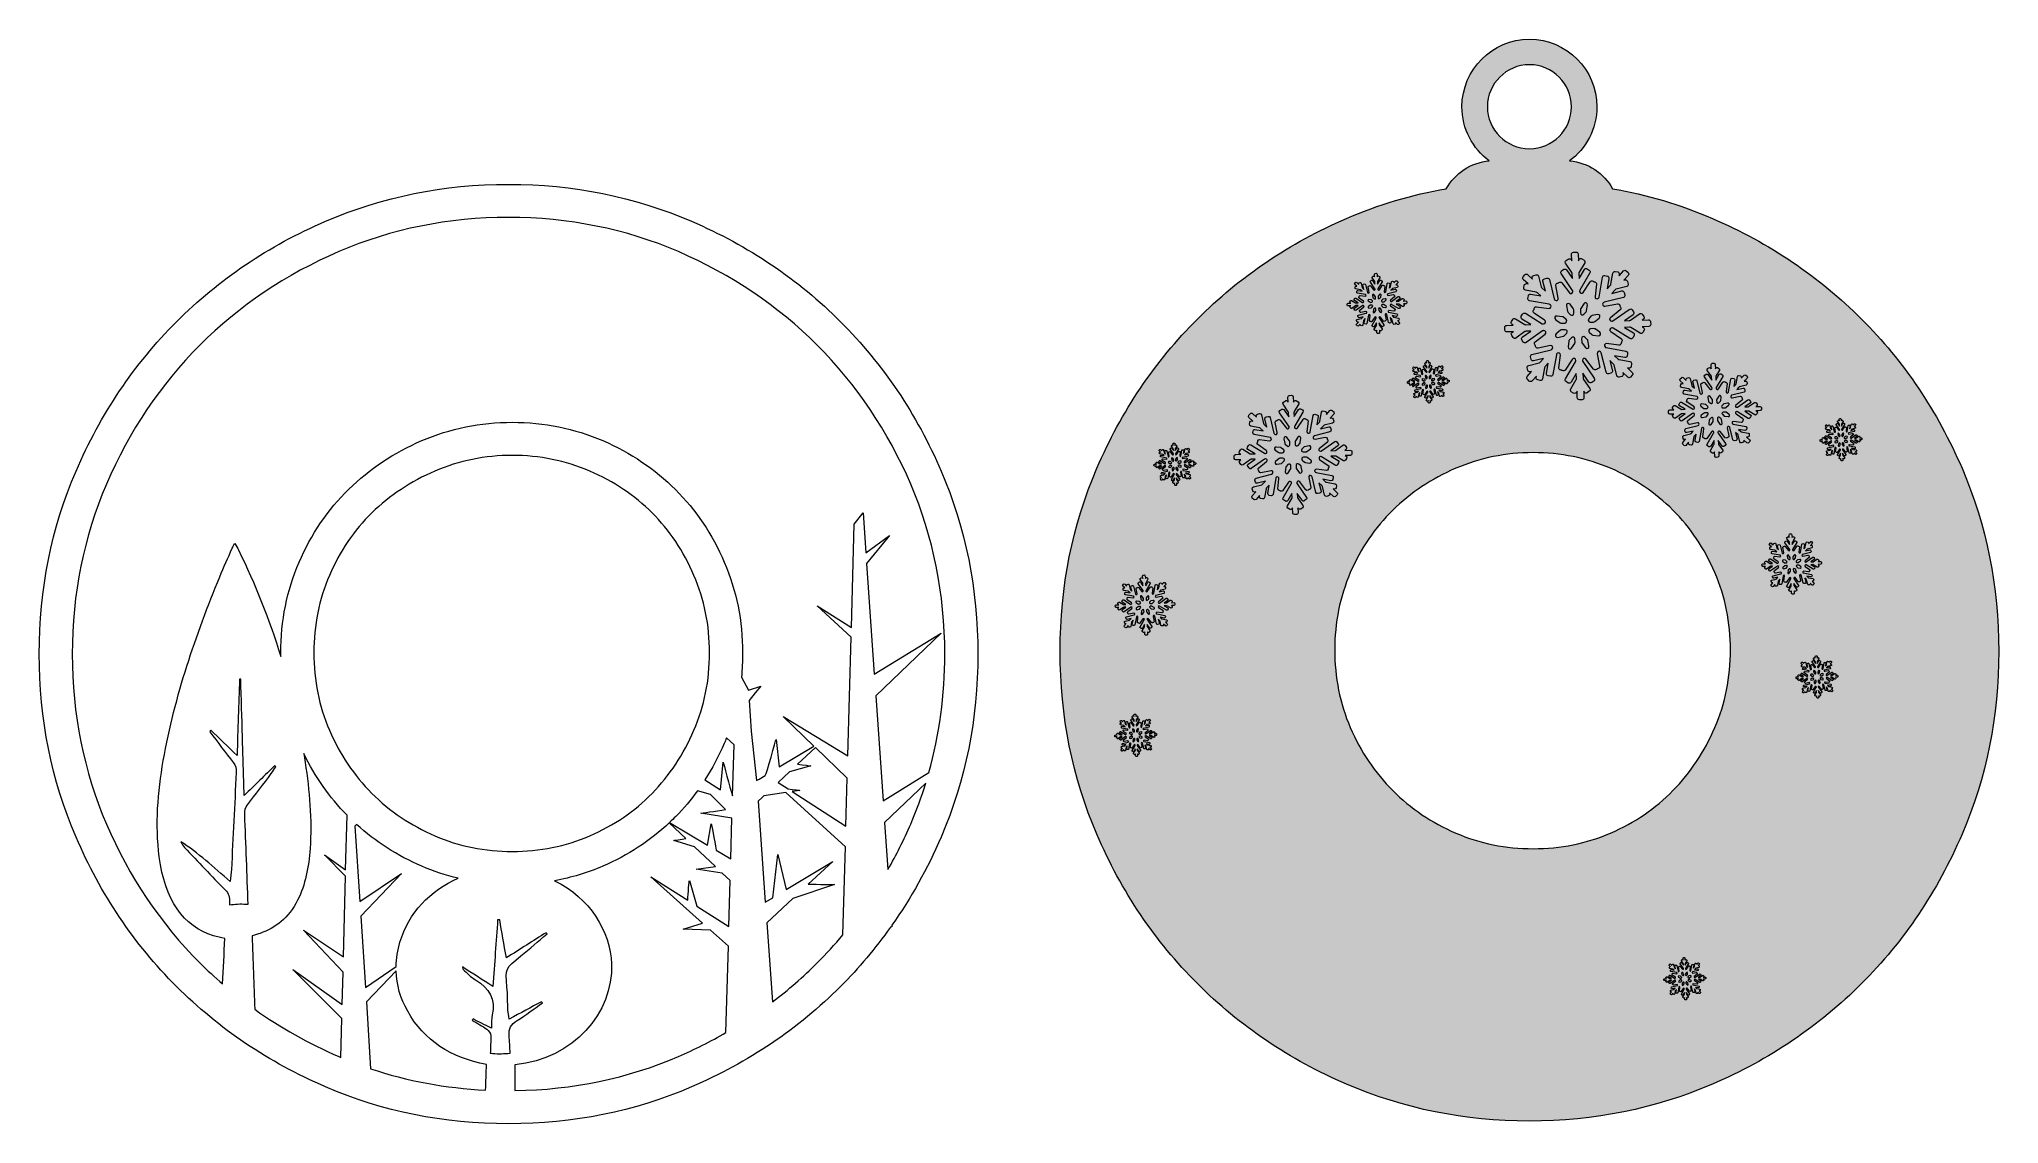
# Model space of a CAD drawing. Header units: millimetres. Extents: x 7 to 184, y -113 to -15.
import ezdxf

# ---------------------------------------------------------------- set-up
doc = ezdxf.new("R2010")
doc.units = ezdxf.units.MM
doc.header["$MEASUREMENT"] = 0
for name, color, linetype in [('engraving', 7, 'Continuous'), ('Layer 1', 7, 'Continuous'), ('Layer 2', 7, 'Continuous')]:
    doc.layers.add(name, color=color, linetype=linetype)

msp = doc.modelspace()

# ---------------------------------------------------------------- hatches: boundary and pattern name
at = {"layer": 'Layer 1'}
h = msp.add_hatch(color=2, dxfattribs=at)
h.dxf.hatch_style = 2
edge = h.paths.add_edge_path()
edge.add_spline(control_points=[(181, -53.47), (178.77, -48.3), (175.73, -43.79), (171.88, -39.94), (168.03, -36.09), (163.52, -33.05), (158.35, -30.82), (155.45, -29.57), (152.43, -28.67), (149.3, -28.13), (148.52, -26.72), (147.08, -25.74), (145.4, -25.61), (146.9, -24.5), (147.88, -22.71), (147.88, -20.7), (147.88, -17.32), (145.14, -14.58), (141.76, -14.58), (138.38, -14.58), (135.64, -17.32), (135.64, -20.7), (135.64, -22.71), (136.62, -24.5), (138.12, -25.61), (136.44, -25.74), (135, -26.72), (134.22, -28.13), (131.09, -28.67), (128.07, -29.57), (125.17, -30.82), (120, -33.05), (115.49, -36.09), (111.64, -39.94), (107.79, -43.79), (104.75, -48.3), (102.53, -53.47), (100.3, -58.64), (99.19, -64.17), (99.19, -70.06), (99.19, -75.94), (100.3, -81.48), (102.53, -86.64), (104.75, -91.82), (107.79, -96.33), (111.64, -100.18), (115.49, -104.03), (120, -107.07), (125.17, -109.29), (130.34, -111.52), (135.87, -112.63), (141.76, -112.63), (147.65, -112.63), (153.18, -111.52), (158.35, -109.29), (163.52, -107.07), (168.03, -104.03), (171.88, -100.18), (175.73, -96.33), (178.77, -91.82), (181, -86.64), (183.22, -81.48), (184.33, -75.94), (184.33, -70.06), (184.33, -64.17), (183.22, -58.64), (181, -53.47)], knot_values=[0, 0, 0, 0, 1, 1, 1, 2, 2, 2, 3, 3, 3, 4, 4, 4, 5, 5, 5, 6, 6, 6, 7, 7, 7, 8, 8, 8, 9, 9, 9, 10, 10, 10, 11, 11, 11, 12, 12, 12, 13, 13, 13, 14, 14, 14, 15, 15, 15, 16, 16, 16, 17, 17, 17, 18, 18, 18, 19, 19, 19, 20, 20, 20, 21, 21, 21, 22, 22, 22, 22], degree=3, periodic=1)
edge = h.paths.add_edge_path()
edge.add_spline(control_points=[(137.95, -20.7), (137.95, -18.6), (139.66, -16.89), (141.76, -16.89), (143.86, -16.89), (145.57, -18.6), (145.57, -20.7), (145.57, -22.8), (143.86, -24.5), (141.76, -24.5), (139.66, -24.5), (137.95, -22.8), (137.95, -20.7)], knot_values=[0, 0, 0, 0, 1, 1, 1, 2, 2, 2, 3, 3, 3, 4, 4, 4, 4], degree=3, periodic=1)
edge = h.paths.add_edge_path()
edge.add_spline(control_points=[(158.58, -76.96), (157.63, -79.15), (156.37, -81.06), (154.78, -82.68), (153.2, -84.31), (151.31, -85.59), (149.12, -86.53), (146.93, -87.48), (144.59, -87.95), (142.1, -87.95), (139.61, -87.95), (137.27, -87.48), (135.08, -86.53), (132.89, -85.59), (130.98, -84.31), (129.36, -82.68), (127.74, -81.06), (126.46, -79.15), (125.51, -76.96), (124.57, -74.78), (124.1, -72.43), (124.1, -69.94), (124.1, -67.45), (124.57, -65.11), (125.51, -62.92), (126.46, -60.73), (127.74, -58.85), (129.36, -57.26), (130.98, -55.68), (132.89, -54.41), (135.08, -53.47), (137.27, -52.53), (139.61, -52.05), (142.1, -52.05), (144.59, -52.05), (146.93, -52.53), (149.12, -53.47), (151.31, -54.41), (153.2, -55.68), (154.78, -57.26), (156.37, -58.85), (157.63, -60.73), (158.58, -62.92), (159.52, -65.11), (159.99, -67.45), (159.99, -69.94), (159.99, -72.43), (159.52, -74.78), (158.58, -76.96)], knot_values=[0, 0, 0, 0, 1, 1, 1, 2, 2, 2, 3, 3, 3, 4, 4, 4, 5, 5, 5, 6, 6, 6, 7, 7, 7, 8, 8, 8, 9, 9, 9, 10, 10, 10, 11, 11, 11, 12, 12, 12, 13, 13, 13, 14, 14, 14, 15, 15, 15, 16, 16, 16, 16], degree=3, periodic=1)

# ---------------------------------------------------------------- linework, layer by layer
at = {"layer": 'engraving', "lineweight": 0}
for points, knots in [([(152.75, -40.19), (152.74, -40.09), (152.66, -40.01), (152.56, -40.01), (152.56, -40.01), (151.98, -40.04), (151.98, -40.04), (151.98, -40.04), (152.09, -39.96), (152.09, -39.96), (152.17, -39.9), (152.19, -39.79), (152.13, -39.71), (152.13, -39.71), (152, -39.51), (152, -39.51), (151.94, -39.43), (151.82, -39.41), (151.74, -39.47), (151.74, -39.47), (150.92, -40.05), (150.92, -40.05), (150.89, -40.07), (150.86, -40.08), (150.82, -40.08), (150.82, -40.08), (150.38, -40.1), (150.38, -40.1), (150.38, -40.1), (151.16, -39.55), (151.16, -39.55), (151.24, -39.49), (151.26, -39.38), (151.21, -39.3), (151.21, -39.3), (151.07, -39.1), (151.07, -39.1), (151.01, -39.02), (150.9, -39), (150.82, -39.06), (150.82, -39.06), (149.33, -40.11), (149.33, -40.11), (149.3, -40.13), (149.26, -40.14), (149.23, -40.14), (149.23, -40.14), (149.22, -40.14), (149.22, -40.14), (149.04, -40.15), (148.96, -39.93), (149.1, -39.82), (149.1, -39.82), (150, -39.11), (150, -39.11), (150.07, -39.05), (150.09, -38.94), (150.03, -38.86), (150.03, -38.86), (150, -38.82), (150, -38.82), (149.98, -38.8), (149.97, -38.78), (149.96, -38.75), (149.96, -38.75), (149.95, -38.7), (149.95, -38.7), (149.94, -38.6), (149.84, -38.54), (149.74, -38.56), (149.74, -38.56), (148.61, -38.78), (148.61, -38.78), (148.44, -38.82), (148.32, -38.61), (148.44, -38.48), (148.44, -38.48), (148.46, -38.46), (148.46, -38.46), (148.48, -38.44), (148.52, -38.42), (148.55, -38.41), (148.55, -38.41), (150.28, -37.98), (150.28, -37.98), (150.38, -37.95), (150.44, -37.85), (150.42, -37.76), (150.42, -37.76), (150.36, -37.52), (150.36, -37.52), (150.33, -37.43), (150.23, -37.37), (150.14, -37.39), (150.14, -37.39), (149.23, -37.62), (149.23, -37.62), (149.23, -37.62), (149.54, -37.28), (149.54, -37.28), (149.57, -37.25), (149.6, -37.23), (149.63, -37.22), (149.63, -37.22), (150.58, -36.99), (150.58, -36.99), (150.68, -36.96), (150.74, -36.86), (150.71, -36.77), (150.71, -36.77), (150.66, -36.54), (150.66, -36.54), (150.63, -36.44), (150.53, -36.38), (150.44, -36.4), (150.44, -36.4), (150.31, -36.43), (150.31, -36.43), (150.31, -36.43), (150.72, -35.99), (150.72, -35.99), (150.79, -35.91), (150.78, -35.8), (150.71, -35.73), (150.71, -35.73), (150.54, -35.57), (150.54, -35.57), (150.46, -35.5), (150.35, -35.51), (150.28, -35.58), (150.28, -35.58), (149.89, -36.01), (149.89, -36.01), (149.89, -36.01), (149.91, -35.88), (149.91, -35.88), (149.93, -35.78), (149.86, -35.69), (149.77, -35.67), (149.77, -35.67), (149.54, -35.63), (149.54, -35.63), (149.44, -35.61), (149.34, -35.68), (149.32, -35.78), (149.32, -35.78), (149.15, -36.78), (149.15, -36.78), (149.14, -36.81), (149.13, -36.84), (149.11, -36.87), (149.11, -36.87), (148.81, -37.19), (148.81, -37.19), (148.81, -37.19), (148.97, -36.25), (148.97, -36.25), (148.99, -36.15), (148.92, -36.06), (148.83, -36.04), (148.83, -36.04), (148.6, -36), (148.6, -36), (148.5, -35.98), (148.4, -36.05), (148.38, -36.15), (148.38, -36.15), (148.07, -37.96), (148.07, -37.96), (148.06, -38), (148.05, -38.03), (148.02, -38.05), (148.02, -38.05), (148.02, -38.05), (148.02, -38.05), (147.9, -38.18), (147.69, -38.08), (147.71, -37.91), (147.71, -37.91), (147.85, -36.78), (147.85, -36.78), (147.86, -36.68), (147.79, -36.59), (147.69, -36.57), (147.69, -36.57), (147.65, -36.57), (147.65, -36.57), (147.62, -36.57), (147.59, -36.56), (147.57, -36.54), (147.57, -36.54), (147.53, -36.52), (147.53, -36.52), (147.45, -36.46), (147.33, -36.48), (147.28, -36.57), (147.28, -36.57), (146.64, -37.53), (146.64, -37.53), (146.55, -37.67), (146.32, -37.61), (146.31, -37.43), (146.31, -37.43), (146.31, -37.41), (146.31, -37.41), (146.31, -37.38), (146.32, -37.34), (146.33, -37.31), (146.33, -37.31), (147.25, -35.76), (147.25, -35.76), (147.3, -35.68), (147.28, -35.57), (147.19, -35.51), (147.19, -35.51), (146.99, -35.39), (146.99, -35.39), (146.91, -35.34), (146.79, -35.37), (146.74, -35.45), (146.74, -35.45), (146.26, -36.26), (146.26, -36.26), (146.26, -36.26), (146.24, -35.8), (146.24, -35.8), (146.24, -35.76), (146.25, -35.73), (146.27, -35.7), (146.27, -35.7), (146.77, -34.85), (146.77, -34.85), (146.82, -34.76), (146.8, -34.65), (146.71, -34.6), (146.71, -34.6), (146.51, -34.48), (146.51, -34.48), (146.43, -34.42), (146.31, -34.45), (146.26, -34.54), (146.26, -34.54), (146.2, -34.65), (146.2, -34.65), (146.2, -34.65), (146.17, -34.04), (146.17, -34.04), (146.17, -33.94), (146.08, -33.86), (145.98, -33.87), (145.98, -33.87), (145.75, -33.88), (145.75, -33.88), (145.65, -33.88), (145.57, -33.97), (145.58, -34.07), (145.58, -34.07), (145.6, -34.65), (145.6, -34.65), (145.6, -34.65), (145.53, -34.55), (145.53, -34.55), (145.47, -34.46), (145.36, -34.44), (145.27, -34.5), (145.27, -34.5), (145.08, -34.64), (145.08, -34.64), (145, -34.69), (144.98, -34.81), (145.04, -34.89), (145.04, -34.89), (145.62, -35.72), (145.62, -35.72), (145.63, -35.75), (145.65, -35.78), (145.65, -35.82), (145.65, -35.82), (145.67, -36.26), (145.67, -36.26), (145.67, -36.26), (145.12, -35.48), (145.12, -35.48), (145.07, -35.4), (144.95, -35.38), (144.87, -35.43), (144.87, -35.43), (144.68, -35.57), (144.68, -35.57), (144.6, -35.63), (144.58, -35.74), (144.63, -35.82), (144.63, -35.82), (145.68, -37.34), (145.68, -37.34), (145.7, -37.36), (145.71, -37.4), (145.71, -37.43), (145.71, -37.43), (145.71, -37.44), (145.71, -37.44), (145.72, -37.61), (145.5, -37.69), (145.39, -37.55), (145.39, -37.55), (144.7, -36.66), (144.7, -36.66), (144.64, -36.58), (144.52, -36.56), (144.44, -36.63), (144.44, -36.63), (144.41, -36.65), (144.41, -36.65), (144.39, -36.67), (144.36, -36.68), (144.33, -36.69), (144.33, -36.69), (144.29, -36.7), (144.29, -36.7), (144.19, -36.72), (144.13, -36.81), (144.15, -36.91), (144.15, -36.91), (144.37, -38.05), (144.37, -38.05), (144.41, -38.22), (144.2, -38.34), (144.07, -38.22), (144.07, -38.22), (144.06, -38.21), (144.06, -38.21), (144.03, -38.18), (144.01, -38.15), (144.01, -38.12), (144.01, -38.12), (143.57, -36.36), (143.57, -36.36), (143.55, -36.26), (143.45, -36.21), (143.35, -36.23), (143.35, -36.23), (143.12, -36.29), (143.12, -36.29), (143.03, -36.31), (142.97, -36.41), (142.99, -36.51), (142.99, -36.51), (143.22, -37.42), (143.22, -37.42), (143.22, -37.42), (142.88, -37.11), (142.88, -37.11), (142.86, -37.09), (142.84, -37.06), (142.83, -37.02), (142.83, -37.02), (142.59, -36.06), (142.59, -36.06), (142.57, -35.96), (142.47, -35.9), (142.37, -35.92), (142.37, -35.92), (142.15, -35.98), (142.15, -35.98), (142.05, -36.01), (141.99, -36.1), (142.01, -36.2), (142.01, -36.2), (142.04, -36.33), (142.04, -36.33), (142.04, -36.33), (141.61, -35.92), (141.61, -35.92), (141.53, -35.85), (141.42, -35.85), (141.35, -35.93), (141.35, -35.93), (141.19, -36.1), (141.19, -36.1), (141.12, -36.18), (141.13, -36.29), (141.2, -36.36), (141.2, -36.36), (141.63, -36.76), (141.63, -36.76), (141.63, -36.76), (141.5, -36.73), (141.5, -36.73), (141.4, -36.72), (141.31, -36.78), (141.29, -36.88), (141.29, -36.88), (141.25, -37.11), (141.25, -37.11), (141.23, -37.21), (141.3, -37.31), (141.4, -37.32), (141.4, -37.32), (142.38, -37.5), (142.38, -37.5), (142.42, -37.51), (142.45, -37.53), (142.48, -37.55), (142.48, -37.55), (142.8, -37.85), (142.8, -37.85), (142.8, -37.85), (141.87, -37.69), (141.87, -37.69), (141.77, -37.67), (141.68, -37.73), (141.66, -37.83), (141.66, -37.83), (141.62, -38.07), (141.62, -38.07), (141.6, -38.17), (141.67, -38.26), (141.76, -38.28), (141.76, -38.28), (143.56, -38.6), (143.56, -38.6), (143.59, -38.61), (143.63, -38.62), (143.65, -38.65), (143.65, -38.65), (143.66, -38.66), (143.66, -38.66), (143.79, -38.78), (143.69, -38.99), (143.51, -38.97), (143.51, -38.97), (142.39, -38.83), (142.39, -38.83), (142.29, -38.81), (142.2, -38.88), (142.19, -38.98), (142.19, -38.98), (142.19, -39.03), (142.19, -39.03), (142.18, -39.06), (142.17, -39.09), (142.16, -39.11), (142.16, -39.11), (142.13, -39.15), (142.13, -39.15), (142.08, -39.23), (142.1, -39.34), (142.18, -39.4), (142.18, -39.4), (143.14, -40.05), (143.14, -40.05), (143.29, -40.15), (143.22, -40.38), (143.05, -40.38), (143.05, -40.38), (143.03, -40.38), (143.03, -40.38), (142.99, -40.39), (142.96, -40.38), (142.92, -40.36), (142.92, -40.36), (141.39, -39.42), (141.39, -39.42), (141.31, -39.37), (141.19, -39.4), (141.14, -39.49), (141.14, -39.49), (141.02, -39.69), (141.02, -39.69), (140.97, -39.78), (141, -39.89), (141.08, -39.94), (141.08, -39.94), (141.89, -40.43), (141.89, -40.43), (141.89, -40.43), (141.43, -40.45), (141.43, -40.45), (141.39, -40.45), (141.36, -40.44), (141.33, -40.42), (141.33, -40.42), (140.49, -39.91), (140.49, -39.91), (140.4, -39.86), (140.29, -39.88), (140.24, -39.97), (140.24, -39.97), (140.12, -40.17), (140.12, -40.17), (140.07, -40.26), (140.1, -40.37), (140.18, -40.42), (140.18, -40.42), (140.29, -40.49), (140.29, -40.49), (140.29, -40.49), (139.7, -40.51), (139.7, -40.51), (139.59, -40.52), (139.52, -40.6), (139.52, -40.7), (139.52, -40.7), (139.53, -40.94), (139.53, -40.94), (139.53, -41.04), (139.62, -41.12), (139.72, -41.11), (139.72, -41.11), (140.3, -41.09), (140.3, -41.09), (140.3, -41.09), (140.19, -41.17), (140.19, -41.17), (140.11, -41.22), (140.09, -41.34), (140.15, -41.42), (140.15, -41.42), (140.28, -41.61), (140.28, -41.61), (140.34, -41.7), (140.45, -41.72), (140.53, -41.66), (140.53, -41.66), (141.35, -41.08), (141.35, -41.08), (141.38, -41.06), (141.42, -41.05), (141.45, -41.05), (141.45, -41.05), (141.89, -41.03), (141.89, -41.03), (141.89, -41.03), (141.11, -41.58), (141.11, -41.58), (141.03, -41.64), (141.01, -41.75), (141.07, -41.83), (141.07, -41.83), (141.2, -42.03), (141.2, -42.03), (141.26, -42.11), (141.38, -42.13), (141.46, -42.07), (141.46, -42.07), (142.95, -41.02), (142.95, -41.02), (142.98, -41), (143.01, -40.99), (143.05, -40.98), (143.05, -40.98), (143.06, -40.98), (143.06, -40.98), (143.23, -40.98), (143.31, -41.2), (143.18, -41.31), (143.18, -41.31), (142.28, -42.01), (142.28, -42.01), (142.2, -42.07), (142.19, -42.19), (142.25, -42.27), (142.25, -42.27), (142.28, -42.3), (142.28, -42.3), (142.3, -42.33), (142.31, -42.35), (142.31, -42.38), (142.31, -42.38), (142.32, -42.42), (142.32, -42.42), (142.34, -42.52), (142.44, -42.59), (142.54, -42.57), (142.54, -42.57), (143.66, -42.34), (143.66, -42.34), (143.84, -42.31), (143.95, -42.51), (143.83, -42.64), (143.83, -42.64), (143.82, -42.66), (143.82, -42.66), (143.79, -42.69), (143.76, -42.71), (143.73, -42.72), (143.73, -42.72), (141.99, -43.15), (141.99, -43.15), (141.9, -43.18), (141.84, -43.27), (141.86, -43.37), (141.86, -43.37), (141.92, -43.6), (141.92, -43.6), (141.94, -43.7), (142.04, -43.76), (142.14, -43.73), (142.14, -43.73), (143.05, -43.51), (143.05, -43.51), (143.05, -43.51), (142.73, -43.85), (142.73, -43.85), (142.71, -43.88), (142.68, -43.89), (142.64, -43.9), (142.64, -43.9), (141.69, -44.14), (141.69, -44.14), (141.6, -44.17), (141.54, -44.26), (141.56, -44.36), (141.56, -44.36), (141.62, -44.59), (141.62, -44.59), (141.64, -44.69), (141.74, -44.75), (141.84, -44.72), (141.84, -44.72), (141.96, -44.69), (141.96, -44.69), (141.96, -44.69), (141.56, -45.14), (141.56, -45.14), (141.49, -45.21), (141.49, -45.33), (141.57, -45.39), (141.57, -45.39), (141.74, -45.56), (141.74, -45.56), (141.81, -45.62), (141.93, -45.62), (142, -45.55), (142, -45.55), (142.39, -45.12), (142.39, -45.12), (142.39, -45.12), (142.36, -45.25), (142.36, -45.25), (142.35, -45.35), (142.41, -45.44), (142.51, -45.46), (142.51, -45.46), (142.74, -45.5), (142.74, -45.5), (142.84, -45.52), (142.93, -45.45), (142.95, -45.35), (142.95, -45.35), (143.13, -44.35), (143.13, -44.35), (143.13, -44.32), (143.15, -44.29), (143.17, -44.26), (143.17, -44.26), (143.47, -43.93), (143.47, -43.93), (143.47, -43.93), (143.3, -44.88), (143.3, -44.88), (143.29, -44.98), (143.35, -45.07), (143.45, -45.09), (143.45, -45.09), (143.68, -45.13), (143.68, -45.13), (143.78, -45.15), (143.87, -45.08), (143.89, -44.98), (143.89, -44.98), (144.21, -43.17), (144.21, -43.17), (144.21, -43.13), (144.23, -43.1), (144.25, -43.07), (144.25, -43.07), (144.25, -43.07), (144.25, -43.07), (144.37, -42.94), (144.59, -43.04), (144.57, -43.22), (144.57, -43.22), (144.43, -44.35), (144.43, -44.35), (144.42, -44.45), (144.49, -44.54), (144.59, -44.55), (144.59, -44.55), (144.63, -44.56), (144.63, -44.56), (144.66, -44.56), (144.69, -44.57), (144.71, -44.59), (144.71, -44.59), (144.75, -44.61), (144.75, -44.61), (144.83, -44.67), (144.94, -44.65), (145, -44.56), (145, -44.56), (145.63, -43.6), (145.63, -43.6), (145.73, -43.45), (145.96, -43.52), (145.97, -43.69), (145.97, -43.69), (145.97, -43.72), (145.97, -43.72), (145.97, -43.75), (145.96, -43.79), (145.94, -43.82), (145.94, -43.82), (145.02, -45.37), (145.02, -45.37), (144.97, -45.45), (145, -45.56), (145.08, -45.61), (145.08, -45.61), (145.28, -45.74), (145.28, -45.74), (145.37, -45.79), (145.48, -45.76), (145.53, -45.67), (145.53, -45.67), (146.01, -44.87), (146.01, -44.87), (146.01, -44.87), (146.03, -45.33), (146.03, -45.33), (146.03, -45.37), (146.03, -45.4), (146.01, -45.43), (146.01, -45.43), (145.5, -46.28), (145.5, -46.28), (145.45, -46.37), (145.48, -46.48), (145.56, -46.53), (145.56, -46.53), (145.76, -46.65), (145.76, -46.65), (145.85, -46.7), (145.96, -46.68), (146.02, -46.59), (146.02, -46.59), (146.08, -46.48), (146.08, -46.48), (146.08, -46.48), (146.1, -47.08), (146.1, -47.08), (146.11, -47.18), (146.19, -47.26), (146.29, -47.26), (146.29, -47.26), (146.53, -47.25), (146.53, -47.25), (146.63, -47.25), (146.7, -47.16), (146.7, -47.06), (146.7, -47.06), (146.68, -46.48), (146.68, -46.48), (146.68, -46.48), (146.75, -46.58), (146.75, -46.58), (146.8, -46.66), (146.92, -46.69), (147, -46.63), (147, -46.63), (147.19, -46.49), (147.19, -46.49), (147.27, -46.43), (147.29, -46.32), (147.24, -46.24), (147.24, -46.24), (146.66, -45.41), (146.66, -45.41), (146.64, -45.38), (146.63, -45.34), (146.63, -45.31), (146.63, -45.31), (146.61, -44.86), (146.61, -44.86), (146.61, -44.86), (147.15, -45.65), (147.15, -45.65), (147.21, -45.73), (147.32, -45.75), (147.41, -45.69), (147.41, -45.69), (147.6, -45.56), (147.6, -45.56), (147.68, -45.5), (147.7, -45.39), (147.64, -45.31), (147.64, -45.31), (146.6, -43.79), (146.6, -43.79), (146.58, -43.76), (146.56, -43.73), (146.56, -43.69), (146.56, -43.69), (146.56, -43.69), (146.56, -43.69), (146.56, -43.52), (146.78, -43.43), (146.89, -43.57), (146.89, -43.57), (147.58, -44.47), (147.58, -44.47), (147.64, -44.55), (147.75, -44.56), (147.83, -44.5), (147.83, -44.5), (147.87, -44.47), (147.87, -44.47), (147.89, -44.46), (147.92, -44.44), (147.94, -44.44), (147.94, -44.44), (147.99, -44.43), (147.99, -44.43), (148.09, -44.41), (148.15, -44.31), (148.13, -44.22), (148.13, -44.22), (147.91, -43.08), (147.91, -43.08), (147.87, -42.9), (148.08, -42.79), (148.21, -42.91), (148.21, -42.91), (148.22, -42.92), (148.22, -42.92), (148.24, -42.94), (148.26, -42.97), (148.27, -43.01), (148.27, -43.01), (148.71, -44.76), (148.71, -44.76), (148.73, -44.86), (148.83, -44.92), (148.93, -44.9), (148.93, -44.9), (149.15, -44.84), (149.15, -44.84), (149.25, -44.82), (149.31, -44.72), (149.28, -44.62), (149.28, -44.62), (149.06, -43.7), (149.06, -43.7), (149.06, -43.7), (149.39, -44.02), (149.39, -44.02), (149.42, -44.04), (149.44, -44.07), (149.45, -44.11), (149.45, -44.11), (149.68, -45.07), (149.68, -45.07), (149.71, -45.17), (149.81, -45.23), (149.9, -45.2), (149.9, -45.2), (150.13, -45.15), (150.13, -45.15), (150.23, -45.12), (150.29, -45.02), (150.26, -44.93), (150.26, -44.93), (150.23, -44.8), (150.23, -44.8), (150.23, -44.8), (150.67, -45.21), (150.67, -45.21), (150.74, -45.28), (150.86, -45.27), (150.93, -45.2), (150.93, -45.2), (151.09, -45.03), (151.09, -45.03), (151.15, -44.95), (151.15, -44.84), (151.08, -44.77), (151.08, -44.77), (150.65, -44.37), (150.65, -44.37), (150.65, -44.37), (150.77, -44.39), (150.77, -44.39), (150.87, -44.41), (150.97, -44.35), (150.98, -44.25), (150.98, -44.25), (151.03, -44.01), (151.03, -44.01), (151.04, -43.91), (150.98, -43.82), (150.88, -43.8), (150.88, -43.8), (149.89, -43.62), (149.89, -43.62), (149.86, -43.62), (149.83, -43.6), (149.8, -43.58), (149.8, -43.58), (149.47, -43.27), (149.47, -43.27), (149.47, -43.27), (150.41, -43.44), (150.41, -43.44), (150.51, -43.46), (150.6, -43.39), (150.62, -43.29), (150.62, -43.29), (150.66, -43.06), (150.66, -43.06), (150.68, -42.96), (150.61, -42.87), (150.51, -42.85), (150.51, -42.85), (148.72, -42.53), (148.72, -42.53), (148.68, -42.52), (148.65, -42.5), (148.63, -42.48), (148.63, -42.48), (148.62, -42.47), (148.62, -42.47), (148.49, -42.35), (148.59, -42.14), (148.76, -42.16), (148.76, -42.16), (149.88, -42.3), (149.88, -42.3), (149.98, -42.31), (150.07, -42.24), (150.09, -42.14), (150.09, -42.14), (150.09, -42.1), (150.09, -42.1), (150.09, -42.07), (150.1, -42.04), (150.12, -42.02), (150.12, -42.02), (150.15, -41.98), (150.15, -41.98), (150.2, -41.9), (150.18, -41.79), (150.1, -41.73), (150.1, -41.73), (149.13, -41.08), (149.13, -41.08), (148.99, -40.98), (149.05, -40.75), (149.23, -40.74), (149.23, -40.74), (149.25, -40.74), (149.25, -40.74), (149.29, -40.74), (149.32, -40.75), (149.35, -40.77), (149.35, -40.77), (150.88, -41.7), (150.88, -41.7), (150.97, -41.76), (151.08, -41.73), (151.13, -41.64), (151.13, -41.64), (151.25, -41.44), (151.25, -41.44), (151.3, -41.35), (151.28, -41.24), (151.19, -41.19), (151.19, -41.19), (150.39, -40.7), (150.39, -40.7), (150.39, -40.7), (150.85, -40.68), (150.85, -40.68), (150.88, -40.68), (150.92, -40.69), (150.95, -40.71), (150.95, -40.71), (151.79, -41.22), (151.79, -41.22), (151.87, -41.27), (151.99, -41.24), (152.04, -41.16), (152.04, -41.16), (152.16, -40.95), (152.16, -40.95), (152.21, -40.87), (152.18, -40.76), (152.1, -40.71), (152.1, -40.71), (151.98, -40.64), (151.98, -40.64), (151.98, -40.64), (152.58, -40.61), (152.58, -40.61), (152.68, -40.61), (152.76, -40.53), (152.76, -40.43), (152.76, -40.43), (152.75, -40.19), (152.75, -40.19)], [0, 0, 0, 0, 1, 1, 1, 2, 2, 2, 3, 3, 3, 4, 4, 4, 5, 5, 5, 6, 6, 6, 7, 7, 7, 8, 8, 8, 9, 9, 9, 10, 10, 10, 11, 11, 11, 12, 12, 12, 13, 13, 13, 14, 14, 14, 15, 15, 15, 16, 16, 16, 17, 17, 17, 18, 18, 18, 19, 19, 19, 20, 20, 20, 21, 21, 21, 22, 22, 22, 23, 23, 23, 24, 24, 24, 25, 25, 25, 26, 26, 26, 27, 27, 27, 28, 28, 28, 29, 29, 29, 30, 30, 30, 31, 31, 31, 32, 32, 32, 33, 33, 33, 34, 34, 34, 35, 35, 35, 36, 36, 36, 37, 37, 37, 38, 38, 38, 39, 39, 39, 40, 40, 40, 41, 41, 41, 42, 42, 42, 43, 43, 43, 44, 44, 44, 45, 45, 45, 46, 46, 46, 47, 47, 47, 48, 48, 48, 49, 49, 49, 50, 50, 50, 51, 51, 51, 52, 52, 52, 53, 53, 53, 54, 54, 54, 55, 55, 55, 56, 56, 56, 57, 57, 57, 58, 58, 58, 59, 59, 59, 60, 60, 60, 61, 61, 61, 62, 62, 62, 63, 63, 63, 64, 64, 64, 65, 65, 65, 66, 66, 66, 67, 67, 67, 68, 68, 68, 69, 69, 69, 70, 70, 70, 71, 71, 71, 72, 72, 72, 73, 73, 73, 74, 74, 74, 75, 75, 75, 76, 76, 76, 77, 77, 77, 78, 78, 78, 79, 79, 79, 80, 80, 80, 81, 81, 81, 82, 82, 82, 83, 83, 83, 84, 84, 84, 85, 85, 85, 86, 86, 86, 87, 87, 87, 88, 88, 88, 89, 89, 89, 90, 90, 90, 91, 91, 91, 92, 92, 92, 93, 93, 93, 94, 94, 94, 95, 95, 95, 96, 96, 96, 97, 97, 97, 98, 98, 98, 99, 99, 99, 100, 100, 100, 101, 101, 101, 102, 102, 102, 103, 103, 103, 104, 104, 104, 105, 105, 105, 106, 106, 106, 107, 107, 107, 108, 108, 108, 109, 109, 109, 110, 110, 110, 111, 111, 111, 112, 112, 112, 113, 113, 113, 114, 114, 114, 115, 115, 115, 116, 116, 116, 117, 117, 117, 118, 118, 118, 119, 119, 119, 120, 120, 120, 121, 121, 121, 122, 122, 122, 123, 123, 123, 124, 124, 124, 125, 125, 125, 126, 126, 126, 127, 127, 127, 128, 128, 128, 129, 129, 129, 130, 130, 130, 131, 131, 131, 132, 132, 132, 133, 133, 133, 134, 134, 134, 135, 135, 135, 136, 136, 136, 137, 137, 137, 138, 138, 138, 139, 139, 139, 140, 140, 140, 141, 141, 141, 142, 142, 142, 143, 143, 143, 144, 144, 144, 145, 145, 145, 146, 146, 146, 147, 147, 147, 148, 148, 148, 149, 149, 149, 150, 150, 150, 151, 151, 151, 152, 152, 152, 153, 153, 153, 154, 154, 154, 155, 155, 155, 156, 156, 156, 157, 157, 157, 158, 158, 158, 159, 159, 159, 160, 160, 160, 161, 161, 161, 162, 162, 162, 163, 163, 163, 164, 164, 164, 165, 165, 165, 166, 166, 166, 167, 167, 167, 168, 168, 168, 169, 169, 169, 170, 170, 170, 171, 171, 171, 172, 172, 172, 173, 173, 173, 174, 174, 174, 175, 175, 175, 176, 176, 176, 177, 177, 177, 178, 178, 178, 179, 179, 179, 180, 180, 180, 181, 181, 181, 182, 182, 182, 183, 183, 183, 184, 184, 184, 185, 185, 185, 186, 186, 186, 187, 187, 187, 188, 188, 188, 189, 189, 189, 190, 190, 190, 191, 191, 191, 192, 192, 192, 193, 193, 193, 194, 194, 194, 195, 195, 195, 196, 196, 196, 197, 197, 197, 198, 198, 198, 199, 199, 199, 200, 200, 200, 201, 201, 201, 202, 202, 202, 203, 203, 203, 204, 204, 204, 205, 205, 205, 206, 206, 206, 207, 207, 207, 208, 208, 208, 209, 209, 209, 210, 210, 210, 211, 211, 211, 212, 212, 212, 213, 213, 213, 214, 214, 214, 215, 215, 215, 216, 216, 216, 217, 217, 217, 218, 218, 218, 219, 219, 219, 220, 220, 220, 221, 221, 221, 222, 222, 222, 223, 223, 223, 224, 224, 224, 225, 225, 225, 226, 226, 226, 227, 227, 227, 228, 228, 228, 229, 229, 229, 230, 230, 230, 231, 231, 231, 232, 232, 232, 233, 233, 233, 234, 234, 234, 235, 235, 235, 236, 236, 236, 237, 237, 237, 238, 238, 238, 239, 239, 239, 240, 240, 240, 241, 241, 241, 242, 242, 242, 243, 243, 243, 244, 244, 244, 245, 245, 245, 246, 246, 246, 247, 247, 247, 248, 248, 248, 249, 249, 249, 250, 250, 250, 251, 251, 251, 252, 252, 252, 253, 253, 253, 254, 254, 254, 255, 255, 255, 256, 256, 256, 257, 257, 257, 258, 258, 258, 259, 259, 259, 260, 260, 260, 261, 261, 261, 262, 262, 262, 263, 263, 263, 264, 264, 264, 265, 265, 265, 266, 266, 266, 267, 267, 267, 268, 268, 268, 269, 269, 269, 270, 270, 270, 271, 271, 271, 272, 272, 272, 273, 273, 273, 274, 274, 274, 275, 275, 275, 276, 276, 276, 277, 277, 277, 278, 278, 278, 279, 279, 279, 280, 280, 280, 281, 281, 281, 282, 282, 282, 283, 283, 283, 284, 284, 284, 285, 285, 285, 286, 286, 286, 287, 287, 287, 288, 288, 288, 289, 289, 289, 290, 290, 290, 291, 291, 291, 292, 292, 292, 293, 293, 293, 294, 294, 294, 295, 295, 295, 296, 296, 296, 297, 297, 297, 298, 298, 298, 299, 299, 299, 300, 300, 300, 301, 301, 301, 302, 302, 302, 303, 303, 303, 304, 304, 304, 305, 305, 305, 306, 306, 306, 307, 307, 307, 308, 308, 308, 309, 309, 309, 310, 310, 310, 311, 311, 311, 312, 312, 312, 313, 313, 313, 314, 314, 314, 315, 315, 315, 316, 316, 316, 317, 317, 317, 318, 318, 318, 319, 319, 319, 320, 320, 320, 321, 321, 321, 322, 322, 322, 323, 323, 323, 324, 324, 324, 325, 325, 325, 326, 326, 326, 327, 327, 327, 328, 328, 328, 329, 329, 329, 330, 330, 330, 331, 331, 331, 332, 332, 332, 333, 333, 333, 334, 334, 334, 335, 335, 335, 336, 336, 336, 336]), ([(130.64, -38.37), (130.63, -38.33), (130.6, -38.3), (130.56, -38.3), (130.56, -38.3), (130.32, -38.31), (130.32, -38.31), (130.32, -38.31), (130.37, -38.28), (130.37, -38.28), (130.4, -38.26), (130.41, -38.21), (130.39, -38.18), (130.39, -38.18), (130.33, -38.1), (130.33, -38.1), (130.31, -38.06), (130.26, -38.06), (130.23, -38.08), (130.23, -38.08), (129.89, -38.32), (129.89, -38.32), (129.88, -38.32), (129.87, -38.33), (129.85, -38.33), (129.85, -38.33), (129.67, -38.34), (129.67, -38.34), (129.67, -38.34), (129.99, -38.11), (129.99, -38.11), (130.02, -38.09), (130.03, -38.04), (130.01, -38.01), (130.01, -38.01), (129.95, -37.93), (129.95, -37.93), (129.93, -37.9), (129.88, -37.89), (129.85, -37.91), (129.85, -37.91), (129.24, -38.34), (129.24, -38.34), (129.23, -38.35), (129.22, -38.35), (129.2, -38.36), (129.2, -38.36), (129.2, -38.36), (129.2, -38.36), (129.13, -38.36), (129.09, -38.27), (129.15, -38.22), (129.15, -38.22), (129.51, -37.94), (129.51, -37.94), (129.55, -37.91), (129.55, -37.86), (129.53, -37.83), (129.53, -37.83), (129.51, -37.82), (129.51, -37.82), (129.51, -37.81), (129.5, -37.8), (129.5, -37.79), (129.5, -37.79), (129.5, -37.77), (129.5, -37.77), (129.49, -37.73), (129.45, -37.7), (129.41, -37.71), (129.41, -37.71), (128.95, -37.8), (128.95, -37.8), (128.88, -37.81), (128.83, -37.73), (128.88, -37.68), (128.88, -37.68), (128.89, -37.67), (128.89, -37.67), (128.9, -37.66), (128.91, -37.65), (128.92, -37.65), (128.92, -37.65), (129.63, -37.47), (129.63, -37.47), (129.67, -37.46), (129.69, -37.42), (129.69, -37.38), (129.69, -37.38), (129.66, -37.29), (129.66, -37.29), (129.65, -37.25), (129.61, -37.22), (129.57, -37.23), (129.57, -37.23), (129.2, -37.33), (129.2, -37.33), (129.2, -37.33), (129.33, -37.19), (129.33, -37.19), (129.34, -37.18), (129.35, -37.17), (129.37, -37.16), (129.37, -37.16), (129.75, -37.07), (129.75, -37.07), (129.79, -37.06), (129.82, -37.02), (129.81, -36.98), (129.81, -36.98), (129.78, -36.88), (129.78, -36.88), (129.77, -36.84), (129.73, -36.82), (129.69, -36.83), (129.69, -36.83), (129.64, -36.84), (129.64, -36.84), (129.64, -36.84), (129.81, -36.66), (129.81, -36.66), (129.84, -36.63), (129.83, -36.58), (129.81, -36.56), (129.81, -36.56), (129.73, -36.49), (129.73, -36.49), (129.7, -36.46), (129.66, -36.46), (129.63, -36.49), (129.63, -36.49), (129.47, -36.67), (129.47, -36.67), (129.47, -36.67), (129.48, -36.62), (129.48, -36.62), (129.49, -36.58), (129.46, -36.54), (129.42, -36.53), (129.42, -36.53), (129.33, -36.51), (129.33, -36.51), (129.29, -36.51), (129.25, -36.53), (129.24, -36.57), (129.24, -36.57), (129.17, -36.98), (129.17, -36.98), (129.17, -37), (129.16, -37.01), (129.15, -37.02), (129.15, -37.02), (129.03, -37.15), (129.03, -37.15), (129.03, -37.15), (129.1, -36.77), (129.1, -36.77), (129.1, -36.73), (129.08, -36.69), (129.04, -36.68), (129.04, -36.68), (128.94, -36.66), (128.94, -36.66), (128.9, -36.66), (128.86, -36.68), (128.86, -36.72), (128.86, -36.72), (128.73, -37.47), (128.73, -37.47), (128.72, -37.48), (128.72, -37.49), (128.71, -37.5), (128.71, -37.5), (128.71, -37.5), (128.71, -37.5), (128.66, -37.56), (128.57, -37.52), (128.58, -37.44), (128.58, -37.44), (128.64, -36.98), (128.64, -36.98), (128.64, -36.94), (128.61, -36.9), (128.57, -36.9), (128.57, -36.9), (128.55, -36.9), (128.55, -36.9), (128.54, -36.9), (128.53, -36.89), (128.52, -36.88), (128.52, -36.88), (128.51, -36.87), (128.51, -36.87), (128.47, -36.85), (128.43, -36.86), (128.4, -36.9), (128.4, -36.9), (128.15, -37.29), (128.15, -37.29), (128.11, -37.35), (128.01, -37.32), (128.01, -37.25), (128.01, -37.25), (128.01, -37.24), (128.01, -37.24), (128.01, -37.23), (128.01, -37.21), (128.02, -37.2), (128.02, -37.2), (128.39, -36.57), (128.39, -36.57), (128.42, -36.53), (128.4, -36.49), (128.37, -36.47), (128.37, -36.47), (128.29, -36.42), (128.29, -36.42), (128.25, -36.39), (128.21, -36.41), (128.19, -36.44), (128.19, -36.44), (127.99, -36.77), (127.99, -36.77), (127.99, -36.77), (127.98, -36.58), (127.98, -36.58), (127.98, -36.57), (127.99, -36.55), (127.99, -36.54), (127.99, -36.54), (128.2, -36.19), (128.2, -36.19), (128.22, -36.16), (128.21, -36.11), (128.17, -36.09), (128.17, -36.09), (128.09, -36.04), (128.09, -36.04), (128.06, -36.02), (128.01, -36.03), (127.99, -36.07), (127.99, -36.07), (127.96, -36.11), (127.96, -36.11), (127.96, -36.11), (127.95, -35.87), (127.95, -35.87), (127.95, -35.82), (127.92, -35.79), (127.88, -35.79), (127.88, -35.79), (127.78, -35.8), (127.78, -35.8), (127.74, -35.8), (127.71, -35.83), (127.71, -35.88), (127.71, -35.88), (127.72, -36.11), (127.72, -36.11), (127.72, -36.11), (127.69, -36.07), (127.69, -36.07), (127.67, -36.04), (127.62, -36.03), (127.59, -36.05), (127.59, -36.05), (127.51, -36.11), (127.51, -36.11), (127.48, -36.13), (127.47, -36.18), (127.49, -36.21), (127.49, -36.21), (127.73, -36.55), (127.73, -36.55), (127.73, -36.56), (127.74, -36.58), (127.74, -36.59), (127.74, -36.59), (127.75, -36.77), (127.75, -36.77), (127.75, -36.77), (127.53, -36.45), (127.53, -36.45), (127.5, -36.42), (127.46, -36.41), (127.42, -36.43), (127.42, -36.43), (127.34, -36.49), (127.34, -36.49), (127.31, -36.51), (127.3, -36.56), (127.33, -36.59), (127.33, -36.59), (127.75, -37.21), (127.75, -37.21), (127.76, -37.22), (127.77, -37.24), (127.77, -37.25), (127.77, -37.25), (127.77, -37.25), (127.77, -37.25), (127.77, -37.32), (127.68, -37.36), (127.63, -37.3), (127.63, -37.3), (127.35, -36.93), (127.35, -36.93), (127.33, -36.9), (127.28, -36.9), (127.25, -36.92), (127.25, -36.92), (127.23, -36.93), (127.23, -36.93), (127.22, -36.94), (127.21, -36.94), (127.2, -36.95), (127.2, -36.95), (127.18, -36.95), (127.18, -36.95), (127.14, -36.96), (127.12, -37), (127.13, -37.04), (127.13, -37.04), (127.22, -37.5), (127.22, -37.5), (127.23, -37.57), (127.15, -37.62), (127.09, -37.57), (127.09, -37.57), (127.09, -37.57), (127.09, -37.57), (127.08, -37.56), (127.07, -37.54), (127.07, -37.53), (127.07, -37.53), (126.89, -36.81), (126.89, -36.81), (126.88, -36.77), (126.84, -36.75), (126.8, -36.76), (126.8, -36.76), (126.71, -36.78), (126.71, -36.78), (126.67, -36.79), (126.65, -36.83), (126.66, -36.87), (126.66, -36.87), (126.75, -37.25), (126.75, -37.25), (126.75, -37.25), (126.61, -37.12), (126.61, -37.12), (126.6, -37.11), (126.59, -37.1), (126.59, -37.08), (126.59, -37.08), (126.49, -36.69), (126.49, -36.69), (126.48, -36.65), (126.44, -36.62), (126.4, -36.63), (126.4, -36.63), (126.31, -36.66), (126.31, -36.66), (126.27, -36.67), (126.25, -36.71), (126.26, -36.75), (126.26, -36.75), (126.27, -36.8), (126.27, -36.8), (126.27, -36.8), (126.09, -36.63), (126.09, -36.63), (126.06, -36.6), (126.01, -36.6), (125.98, -36.64), (125.98, -36.64), (125.92, -36.71), (125.92, -36.71), (125.89, -36.74), (125.89, -36.78), (125.92, -36.81), (125.92, -36.81), (126.1, -36.97), (126.1, -36.97), (126.1, -36.97), (126.05, -36.96), (126.05, -36.96), (126.01, -36.96), (125.97, -36.98), (125.96, -37.02), (125.96, -37.02), (125.94, -37.12), (125.94, -37.12), (125.94, -37.16), (125.96, -37.2), (126, -37.21), (126, -37.21), (126.41, -37.28), (126.41, -37.28), (126.42, -37.28), (126.43, -37.29), (126.44, -37.3), (126.44, -37.3), (126.58, -37.42), (126.58, -37.42), (126.58, -37.42), (126.2, -37.35), (126.2, -37.35), (126.16, -37.35), (126.12, -37.37), (126.11, -37.41), (126.11, -37.41), (126.09, -37.51), (126.09, -37.51), (126.09, -37.55), (126.11, -37.59), (126.15, -37.59), (126.15, -37.59), (126.89, -37.73), (126.89, -37.73), (126.9, -37.73), (126.91, -37.74), (126.92, -37.75), (126.92, -37.75), (126.93, -37.75), (126.93, -37.75), (126.98, -37.8), (126.94, -37.89), (126.87, -37.88), (126.87, -37.88), (126.41, -37.82), (126.41, -37.82), (126.37, -37.81), (126.33, -37.84), (126.33, -37.88), (126.33, -37.88), (126.33, -37.9), (126.33, -37.9), (126.32, -37.91), (126.32, -37.92), (126.31, -37.93), (126.31, -37.93), (126.3, -37.95), (126.3, -37.95), (126.28, -37.98), (126.29, -38.03), (126.32, -38.05), (126.32, -38.05), (126.72, -38.32), (126.72, -38.32), (126.78, -38.36), (126.75, -38.45), (126.68, -38.45), (126.68, -38.45), (126.67, -38.45), (126.67, -38.45), (126.65, -38.45), (126.64, -38.45), (126.63, -38.44), (126.63, -38.44), (126, -38.06), (126, -38.06), (125.97, -38.04), (125.92, -38.05), (125.9, -38.09), (125.9, -38.09), (125.85, -38.17), (125.85, -38.17), (125.83, -38.21), (125.84, -38.25), (125.88, -38.27), (125.88, -38.27), (126.21, -38.47), (126.21, -38.47), (126.21, -38.47), (126.02, -38.48), (126.02, -38.48), (126, -38.48), (125.99, -38.48), (125.98, -38.47), (125.98, -38.47), (125.63, -38.26), (125.63, -38.26), (125.6, -38.24), (125.55, -38.25), (125.53, -38.29), (125.53, -38.29), (125.48, -38.37), (125.48, -38.37), (125.46, -38.4), (125.47, -38.45), (125.51, -38.47), (125.51, -38.47), (125.55, -38.5), (125.55, -38.5), (125.55, -38.5), (125.31, -38.51), (125.31, -38.51), (125.27, -38.51), (125.24, -38.54), (125.24, -38.58), (125.24, -38.58), (125.24, -38.68), (125.24, -38.68), (125.24, -38.72), (125.28, -38.75), (125.32, -38.75), (125.32, -38.75), (125.56, -38.74), (125.56, -38.74), (125.56, -38.74), (125.51, -38.77), (125.51, -38.77), (125.48, -38.8), (125.47, -38.84), (125.49, -38.88), (125.49, -38.88), (125.55, -38.96), (125.55, -38.96), (125.57, -38.99), (125.62, -39), (125.65, -38.97), (125.65, -38.97), (125.99, -38.74), (125.99, -38.74), (126, -38.73), (126.01, -38.72), (126.03, -38.72), (126.03, -38.72), (126.21, -38.72), (126.21, -38.72), (126.21, -38.72), (125.89, -38.94), (125.89, -38.94), (125.86, -38.97), (125.85, -39.01), (125.87, -39.04), (125.87, -39.04), (125.93, -39.12), (125.93, -39.12), (125.95, -39.16), (126, -39.17), (126.03, -39.14), (126.03, -39.14), (126.64, -38.71), (126.64, -38.71), (126.65, -38.7), (126.66, -38.7), (126.68, -38.7), (126.68, -38.7), (126.68, -38.7), (126.68, -38.7), (126.75, -38.7), (126.79, -38.79), (126.73, -38.83), (126.73, -38.83), (126.37, -39.12), (126.37, -39.12), (126.33, -39.14), (126.33, -39.19), (126.35, -39.22), (126.35, -39.22), (126.36, -39.24), (126.36, -39.24), (126.37, -39.25), (126.38, -39.26), (126.38, -39.27), (126.38, -39.27), (126.38, -39.29), (126.38, -39.29), (126.39, -39.33), (126.43, -39.35), (126.47, -39.35), (126.47, -39.35), (126.93, -39.25), (126.93, -39.25), (127, -39.24), (127.05, -39.32), (127, -39.38), (127, -39.38), (126.99, -39.38), (126.99, -39.38), (126.98, -39.4), (126.97, -39.4), (126.95, -39.41), (126.95, -39.41), (126.25, -39.58), (126.25, -39.58), (126.21, -39.59), (126.18, -39.63), (126.19, -39.67), (126.19, -39.67), (126.22, -39.77), (126.22, -39.77), (126.23, -39.81), (126.27, -39.83), (126.31, -39.82), (126.31, -39.82), (126.68, -39.73), (126.68, -39.73), (126.68, -39.73), (126.55, -39.87), (126.55, -39.87), (126.54, -39.88), (126.53, -39.89), (126.51, -39.89), (126.51, -39.89), (126.13, -39.99), (126.13, -39.99), (126.09, -40), (126.06, -40.04), (126.07, -40.08), (126.07, -40.08), (126.09, -40.17), (126.09, -40.17), (126.1, -40.21), (126.15, -40.24), (126.18, -40.23), (126.18, -40.23), (126.24, -40.21), (126.24, -40.21), (126.24, -40.21), (126.07, -40.39), (126.07, -40.39), (126.04, -40.42), (126.04, -40.47), (126.07, -40.5), (126.07, -40.5), (126.14, -40.56), (126.14, -40.56), (126.17, -40.59), (126.22, -40.59), (126.25, -40.56), (126.25, -40.56), (126.41, -40.39), (126.41, -40.39), (126.41, -40.39), (126.4, -40.44), (126.4, -40.44), (126.39, -40.48), (126.42, -40.52), (126.46, -40.52), (126.46, -40.52), (126.55, -40.54), (126.55, -40.54), (126.59, -40.55), (126.63, -40.52), (126.64, -40.48), (126.64, -40.48), (126.71, -40.07), (126.71, -40.07), (126.71, -40.06), (126.72, -40.05), (126.73, -40.04), (126.73, -40.04), (126.85, -39.9), (126.85, -39.9), (126.85, -39.9), (126.78, -40.29), (126.78, -40.29), (126.78, -40.33), (126.8, -40.37), (126.84, -40.37), (126.84, -40.37), (126.94, -40.39), (126.94, -40.39), (126.98, -40.4), (127.02, -40.37), (127.02, -40.33), (127.02, -40.33), (127.15, -39.59), (127.15, -39.59), (127.15, -39.57), (127.16, -39.56), (127.17, -39.55), (127.17, -39.55), (127.17, -39.55), (127.17, -39.55), (127.22, -39.5), (127.31, -39.54), (127.3, -39.61), (127.3, -39.61), (127.24, -40.07), (127.24, -40.07), (127.24, -40.11), (127.27, -40.15), (127.31, -40.16), (127.31, -40.16), (127.32, -40.16), (127.32, -40.16), (127.34, -40.16), (127.35, -40.16), (127.36, -40.17), (127.36, -40.17), (127.37, -40.18), (127.37, -40.18), (127.41, -40.2), (127.45, -40.19), (127.47, -40.16), (127.47, -40.16), (127.73, -39.77), (127.73, -39.77), (127.77, -39.71), (127.87, -39.73), (127.87, -39.81), (127.87, -39.81), (127.87, -39.81), (127.87, -39.81), (127.87, -39.83), (127.87, -39.84), (127.86, -39.85), (127.86, -39.85), (127.48, -40.49), (127.48, -40.49), (127.46, -40.52), (127.47, -40.57), (127.51, -40.59), (127.51, -40.59), (127.59, -40.64), (127.59, -40.64), (127.63, -40.66), (127.67, -40.65), (127.69, -40.61), (127.69, -40.61), (127.89, -40.28), (127.89, -40.28), (127.89, -40.28), (127.9, -40.47), (127.9, -40.47), (127.9, -40.49), (127.89, -40.5), (127.89, -40.51), (127.89, -40.51), (127.68, -40.86), (127.68, -40.86), (127.66, -40.9), (127.67, -40.94), (127.71, -40.96), (127.71, -40.96), (127.79, -41.01), (127.79, -41.01), (127.82, -41.03), (127.87, -41.02), (127.89, -40.99), (127.89, -40.99), (127.92, -40.94), (127.92, -40.94), (127.92, -40.94), (127.93, -41.19), (127.93, -41.19), (127.93, -41.23), (127.96, -41.26), (128, -41.26), (128, -41.26), (128.1, -41.26), (128.1, -41.26), (128.14, -41.25), (128.17, -41.22), (128.17, -41.18), (128.17, -41.18), (128.16, -40.94), (128.16, -40.94), (128.16, -40.94), (128.19, -40.98), (128.19, -40.98), (128.21, -41.02), (128.26, -41.03), (128.29, -41), (128.29, -41), (128.37, -40.95), (128.37, -40.95), (128.4, -40.92), (128.41, -40.88), (128.39, -40.84), (128.39, -40.84), (128.15, -40.5), (128.15, -40.5), (128.14, -40.49), (128.14, -40.48), (128.14, -40.46), (128.14, -40.46), (128.13, -40.28), (128.13, -40.28), (128.13, -40.28), (128.35, -40.6), (128.35, -40.6), (128.38, -40.64), (128.42, -40.64), (128.46, -40.62), (128.46, -40.62), (128.54, -40.57), (128.54, -40.57), (128.57, -40.54), (128.58, -40.5), (128.55, -40.46), (128.55, -40.46), (128.13, -39.84), (128.13, -39.84), (128.12, -39.83), (128.11, -39.82), (128.11, -39.81), (128.11, -39.81), (128.11, -39.8), (128.11, -39.8), (128.11, -39.73), (128.2, -39.7), (128.25, -39.76), (128.25, -39.76), (128.53, -40.12), (128.53, -40.12), (128.55, -40.15), (128.6, -40.16), (128.63, -40.13), (128.63, -40.13), (128.65, -40.12), (128.65, -40.12), (128.65, -40.12), (128.67, -40.11), (128.68, -40.11), (128.68, -40.11), (128.69, -40.1), (128.69, -40.1), (128.73, -40.1), (128.76, -40.06), (128.75, -40.02), (128.75, -40.02), (128.66, -39.55), (128.66, -39.55), (128.65, -39.48), (128.73, -39.43), (128.78, -39.48), (128.78, -39.48), (128.79, -39.49), (128.79, -39.49), (128.8, -39.5), (128.81, -39.51), (128.81, -39.52), (128.81, -39.52), (128.99, -40.24), (128.99, -40.24), (129, -40.28), (129.04, -40.31), (129.08, -40.3), (129.08, -40.3), (129.17, -40.27), (129.17, -40.27), (129.21, -40.26), (129.23, -40.22), (129.22, -40.18), (129.22, -40.18), (129.13, -39.81), (129.13, -39.81), (129.13, -39.81), (129.27, -39.94), (129.27, -39.94), (129.28, -39.95), (129.29, -39.96), (129.29, -39.97), (129.29, -39.97), (129.39, -40.37), (129.39, -40.37), (129.4, -40.41), (129.44, -40.43), (129.48, -40.42), (129.48, -40.42), (129.57, -40.4), (129.57, -40.4), (129.61, -40.39), (129.63, -40.35), (129.62, -40.31), (129.62, -40.31), (129.61, -40.26), (129.61, -40.26), (129.61, -40.26), (129.79, -40.42), (129.79, -40.42), (129.82, -40.45), (129.87, -40.45), (129.89, -40.42), (129.89, -40.42), (129.96, -40.35), (129.96, -40.35), (129.99, -40.32), (129.98, -40.27), (129.95, -40.24), (129.95, -40.24), (129.78, -40.08), (129.78, -40.08), (129.78, -40.08), (129.83, -40.09), (129.83, -40.09), (129.87, -40.1), (129.91, -40.07), (129.92, -40.03), (129.92, -40.03), (129.93, -39.93), (129.93, -39.93), (129.94, -39.89), (129.91, -39.86), (129.87, -39.85), (129.87, -39.85), (129.47, -39.78), (129.47, -39.78), (129.46, -39.77), (129.44, -39.77), (129.43, -39.76), (129.43, -39.76), (129.3, -39.63), (129.3, -39.63), (129.3, -39.63), (129.68, -39.7), (129.68, -39.7), (129.72, -39.71), (129.76, -39.68), (129.77, -39.64), (129.77, -39.64), (129.78, -39.55), (129.78, -39.55), (129.79, -39.51), (129.76, -39.47), (129.72, -39.46), (129.72, -39.46), (128.99, -39.33), (128.99, -39.33), (128.98, -39.33), (128.96, -39.32), (128.95, -39.31), (128.95, -39.31), (128.95, -39.31), (128.95, -39.31), (128.9, -39.26), (128.94, -39.17), (129.01, -39.18), (129.01, -39.18), (129.47, -39.24), (129.47, -39.24), (129.51, -39.24), (129.55, -39.21), (129.55, -39.17), (129.55, -39.17), (129.55, -39.15), (129.55, -39.15), (129.55, -39.14), (129.56, -39.13), (129.56, -39.12), (129.56, -39.12), (129.57, -39.11), (129.57, -39.11), (129.6, -39.07), (129.59, -39.03), (129.55, -39), (129.55, -39), (129.16, -38.74), (129.16, -38.74), (129.1, -38.7), (129.13, -38.6), (129.2, -38.6), (129.2, -38.6), (129.21, -38.6), (129.21, -38.6), (129.22, -38.6), (129.24, -38.6), (129.25, -38.61), (129.25, -38.61), (129.88, -38.99), (129.88, -38.99), (129.91, -39.01), (129.96, -39), (129.98, -38.97), (129.98, -38.97), (130.03, -38.88), (130.03, -38.88), (130.05, -38.85), (130.04, -38.8), (130, -38.78), (130, -38.78), (129.67, -38.58), (129.67, -38.58), (129.67, -38.58), (129.86, -38.58), (129.86, -38.58), (129.88, -38.57), (129.89, -38.58), (129.9, -38.59), (129.9, -38.59), (130.24, -38.79), (130.24, -38.79), (130.28, -38.82), (130.33, -38.8), (130.35, -38.77), (130.35, -38.77), (130.4, -38.69), (130.4, -38.69), (130.42, -38.65), (130.41, -38.61), (130.37, -38.59), (130.37, -38.59), (130.33, -38.56), (130.33, -38.56), (130.33, -38.56), (130.57, -38.55), (130.57, -38.55), (130.61, -38.55), (130.64, -38.51), (130.64, -38.47), (130.64, -38.47), (130.64, -38.37), (130.64, -38.37)], [0, 0, 0, 0, 1, 1, 1, 2, 2, 2, 3, 3, 3, 4, 4, 4, 5, 5, 5, 6, 6, 6, 7, 7, 7, 8, 8, 8, 9, 9, 9, 10, 10, 10, 11, 11, 11, 12, 12, 12, 13, 13, 13, 14, 14, 14, 15, 15, 15, 16, 16, 16, 17, 17, 17, 18, 18, 18, 19, 19, 19, 20, 20, 20, 21, 21, 21, 22, 22, 22, 23, 23, 23, 24, 24, 24, 25, 25, 25, 26, 26, 26, 27, 27, 27, 28, 28, 28, 29, 29, 29, 30, 30, 30, 31, 31, 31, 32, 32, 32, 33, 33, 33, 34, 34, 34, 35, 35, 35, 36, 36, 36, 37, 37, 37, 38, 38, 38, 39, 39, 39, 40, 40, 40, 41, 41, 41, 42, 42, 42, 43, 43, 43, 44, 44, 44, 45, 45, 45, 46, 46, 46, 47, 47, 47, 48, 48, 48, 49, 49, 49, 50, 50, 50, 51, 51, 51, 52, 52, 52, 53, 53, 53, 54, 54, 54, 55, 55, 55, 56, 56, 56, 57, 57, 57, 58, 58, 58, 59, 59, 59, 60, 60, 60, 61, 61, 61, 62, 62, 62, 63, 63, 63, 64, 64, 64, 65, 65, 65, 66, 66, 66, 67, 67, 67, 68, 68, 68, 69, 69, 69, 70, 70, 70, 71, 71, 71, 72, 72, 72, 73, 73, 73, 74, 74, 74, 75, 75, 75, 76, 76, 76, 77, 77, 77, 78, 78, 78, 79, 79, 79, 80, 80, 80, 81, 81, 81, 82, 82, 82, 83, 83, 83, 84, 84, 84, 85, 85, 85, 86, 86, 86, 87, 87, 87, 88, 88, 88, 89, 89, 89, 90, 90, 90, 91, 91, 91, 92, 92, 92, 93, 93, 93, 94, 94, 94, 95, 95, 95, 96, 96, 96, 97, 97, 97, 98, 98, 98, 99, 99, 99, 100, 100, 100, 101, 101, 101, 102, 102, 102, 103, 103, 103, 104, 104, 104, 105, 105, 105, 106, 106, 106, 107, 107, 107, 108, 108, 108, 109, 109, 109, 110, 110, 110, 111, 111, 111, 112, 112, 112, 113, 113, 113, 114, 114, 114, 115, 115, 115, 116, 116, 116, 117, 117, 117, 118, 118, 118, 119, 119, 119, 120, 120, 120, 121, 121, 121, 122, 122, 122, 123, 123, 123, 124, 124, 124, 125, 125, 125, 126, 126, 126, 127, 127, 127, 128, 128, 128, 129, 129, 129, 130, 130, 130, 131, 131, 131, 132, 132, 132, 133, 133, 133, 134, 134, 134, 135, 135, 135, 136, 136, 136, 137, 137, 137, 138, 138, 138, 139, 139, 139, 140, 140, 140, 141, 141, 141, 142, 142, 142, 143, 143, 143, 144, 144, 144, 145, 145, 145, 146, 146, 146, 147, 147, 147, 148, 148, 148, 149, 149, 149, 150, 150, 150, 151, 151, 151, 152, 152, 152, 153, 153, 153, 154, 154, 154, 155, 155, 155, 156, 156, 156, 157, 157, 157, 158, 158, 158, 159, 159, 159, 160, 160, 160, 161, 161, 161, 162, 162, 162, 163, 163, 163, 164, 164, 164, 165, 165, 165, 166, 166, 166, 167, 167, 167, 168, 168, 168, 169, 169, 169, 170, 170, 170, 171, 171, 171, 172, 172, 172, 173, 173, 173, 174, 174, 174, 175, 175, 175, 176, 176, 176, 177, 177, 177, 178, 178, 178, 179, 179, 179, 180, 180, 180, 181, 181, 181, 182, 182, 182, 183, 183, 183, 184, 184, 184, 185, 185, 185, 186, 186, 186, 187, 187, 187, 188, 188, 188, 189, 189, 189, 190, 190, 190, 191, 191, 191, 192, 192, 192, 193, 193, 193, 194, 194, 194, 195, 195, 195, 196, 196, 196, 197, 197, 197, 198, 198, 198, 199, 199, 199, 200, 200, 200, 201, 201, 201, 202, 202, 202, 203, 203, 203, 204, 204, 204, 205, 205, 205, 206, 206, 206, 207, 207, 207, 208, 208, 208, 209, 209, 209, 210, 210, 210, 211, 211, 211, 212, 212, 212, 213, 213, 213, 214, 214, 214, 215, 215, 215, 216, 216, 216, 217, 217, 217, 218, 218, 218, 219, 219, 219, 220, 220, 220, 221, 221, 221, 222, 222, 222, 223, 223, 223, 224, 224, 224, 225, 225, 225, 226, 226, 226, 227, 227, 227, 228, 228, 228, 229, 229, 229, 230, 230, 230, 231, 231, 231, 232, 232, 232, 233, 233, 233, 234, 234, 234, 235, 235, 235, 236, 236, 236, 237, 237, 237, 238, 238, 238, 239, 239, 239, 240, 240, 240, 241, 241, 241, 242, 242, 242, 243, 243, 243, 244, 244, 244, 245, 245, 245, 246, 246, 246, 247, 247, 247, 248, 248, 248, 249, 249, 249, 250, 250, 250, 251, 251, 251, 252, 252, 252, 253, 253, 253, 254, 254, 254, 255, 255, 255, 256, 256, 256, 257, 257, 257, 258, 258, 258, 259, 259, 259, 260, 260, 260, 261, 261, 261, 262, 262, 262, 263, 263, 263, 264, 264, 264, 265, 265, 265, 266, 266, 266, 267, 267, 267, 268, 268, 268, 269, 269, 269, 270, 270, 270, 271, 271, 271, 272, 272, 272, 273, 273, 273, 274, 274, 274, 275, 275, 275, 276, 276, 276, 277, 277, 277, 278, 278, 278, 279, 279, 279, 280, 280, 280, 281, 281, 281, 282, 282, 282, 283, 283, 283, 284, 284, 284, 285, 285, 285, 286, 286, 286, 287, 287, 287, 288, 288, 288, 289, 289, 289, 290, 290, 290, 291, 291, 291, 292, 292, 292, 293, 293, 293, 294, 294, 294, 295, 295, 295, 296, 296, 296, 297, 297, 297, 298, 298, 298, 299, 299, 299, 300, 300, 300, 301, 301, 301, 302, 302, 302, 303, 303, 303, 304, 304, 304, 305, 305, 305, 306, 306, 306, 307, 307, 307, 308, 308, 308, 309, 309, 309, 310, 310, 310, 311, 311, 311, 312, 312, 312, 313, 313, 313, 314, 314, 314, 315, 315, 315, 316, 316, 316, 317, 317, 317, 318, 318, 318, 319, 319, 319, 320, 320, 320, 321, 321, 321, 322, 322, 322, 323, 323, 323, 324, 324, 324, 325, 325, 325, 326, 326, 326, 327, 327, 327, 328, 328, 328, 329, 329, 329, 330, 330, 330, 331, 331, 331, 332, 332, 332, 333, 333, 333, 334, 334, 334, 335, 335, 335, 336, 336, 336, 336]), ([(127.3, -38.41), (127.3, -38.41), (127.12, -38.3), (127.12, -38.3), (127.06, -38.25), (127.1, -38.15), (127.17, -38.16), (127.17, -38.16), (127.38, -38.19), (127.38, -38.19), (127.39, -38.19), (127.41, -38.2), (127.42, -38.21), (127.42, -38.21), (127.51, -38.29), (127.51, -38.29), (127.56, -38.34), (127.53, -38.42), (127.46, -38.42), (127.46, -38.42), (127.34, -38.43), (127.34, -38.43), (127.32, -38.43), (127.31, -38.42), (127.3, -38.41)], [0, 0, 0, 0, 1, 1, 1, 2, 2, 2, 3, 3, 3, 4, 4, 4, 5, 5, 5, 6, 6, 6, 7, 7, 7, 8, 8, 8, 8]), ([(127.53, -38.79), (127.53, -38.79), (127.45, -38.89), (127.45, -38.89), (127.44, -38.9), (127.42, -38.91), (127.41, -38.91), (127.41, -38.91), (127.2, -38.95), (127.2, -38.95), (127.13, -38.96), (127.08, -38.87), (127.14, -38.82), (127.14, -38.82), (127.31, -38.69), (127.31, -38.69), (127.32, -38.68), (127.33, -38.67), (127.35, -38.67), (127.35, -38.67), (127.47, -38.67), (127.47, -38.67), (127.54, -38.67), (127.58, -38.74), (127.53, -38.79)], [0, 0, 0, 0, 1, 1, 1, 2, 2, 2, 3, 3, 3, 4, 4, 4, 5, 5, 5, 6, 6, 6, 7, 7, 7, 8, 8, 8, 8]), ([(127.65, -37.73), (127.65, -37.73), (127.78, -37.89), (127.78, -37.89), (127.79, -37.9), (127.79, -37.91), (127.79, -37.93), (127.79, -37.93), (127.8, -38.05), (127.8, -38.05), (127.8, -38.12), (127.72, -38.16), (127.67, -38.11), (127.67, -38.11), (127.58, -38.03), (127.58, -38.03), (127.57, -38.02), (127.57, -38), (127.56, -37.99), (127.56, -37.99), (127.52, -37.78), (127.52, -37.78), (127.51, -37.71), (127.61, -37.66), (127.65, -37.73)], [0, 0, 0, 0, 1, 1, 1, 2, 2, 2, 3, 3, 3, 4, 4, 4, 5, 5, 5, 6, 6, 6, 7, 7, 7, 8, 8, 8, 8]), ([(127.84, -39.01), (127.84, -39.01), (127.84, -39.13), (127.84, -39.13), (127.84, -39.15), (127.84, -39.17), (127.83, -39.18), (127.83, -39.18), (127.72, -39.35), (127.72, -39.35), (127.67, -39.41), (127.57, -39.38), (127.58, -39.3), (127.58, -39.3), (127.61, -39.09), (127.61, -39.09), (127.61, -39.08), (127.61, -39.06), (127.63, -39.05), (127.63, -39.05), (127.71, -38.96), (127.71, -38.96), (127.75, -38.91), (127.83, -38.94), (127.84, -39.01)], [0, 0, 0, 0, 1, 1, 1, 2, 2, 2, 3, 3, 3, 4, 4, 4, 5, 5, 5, 6, 6, 6, 7, 7, 7, 8, 8, 8, 8]), ([(128.04, -38.05), (128.04, -38.05), (128.04, -37.92), (128.04, -37.92), (128.04, -37.9), (128.04, -37.89), (128.05, -37.88), (128.05, -37.88), (128.16, -37.71), (128.16, -37.71), (128.21, -37.64), (128.31, -37.68), (128.3, -37.76), (128.3, -37.76), (128.27, -37.96), (128.27, -37.96), (128.27, -37.98), (128.26, -37.99), (128.25, -38), (128.25, -38), (128.17, -38.09), (128.17, -38.09), (128.13, -38.14), (128.04, -38.11), (128.04, -38.05)], [0, 0, 0, 0, 1, 1, 1, 2, 2, 2, 3, 3, 3, 4, 4, 4, 5, 5, 5, 6, 6, 6, 7, 7, 7, 8, 8, 8, 8]), ([(128.23, -39.33), (128.23, -39.33), (128.1, -39.17), (128.1, -39.17), (128.09, -39.16), (128.09, -39.14), (128.09, -39.13), (128.09, -39.13), (128.08, -39), (128.08, -39), (128.08, -38.93), (128.16, -38.9), (128.21, -38.94), (128.21, -38.94), (128.29, -39.03), (128.29, -39.03), (128.31, -39.04), (128.31, -39.05), (128.32, -39.07), (128.32, -39.07), (128.36, -39.27), (128.36, -39.27), (128.37, -39.35), (128.27, -39.39), (128.23, -39.33)], [0, 0, 0, 0, 1, 1, 1, 2, 2, 2, 3, 3, 3, 4, 4, 4, 5, 5, 5, 6, 6, 6, 7, 7, 7, 8, 8, 8, 8]), ([(128.35, -38.26), (128.35, -38.26), (128.43, -38.17), (128.43, -38.17), (128.44, -38.16), (128.46, -38.15), (128.47, -38.15), (128.47, -38.15), (128.68, -38.11), (128.68, -38.11), (128.75, -38.09), (128.8, -38.19), (128.74, -38.24), (128.74, -38.24), (128.57, -38.37), (128.57, -38.37), (128.56, -38.38), (128.54, -38.38), (128.53, -38.38), (128.53, -38.38), (128.4, -38.39), (128.4, -38.39), (128.34, -38.39), (128.3, -38.31), (128.35, -38.26)], [0, 0, 0, 0, 1, 1, 1, 2, 2, 2, 3, 3, 3, 4, 4, 4, 5, 5, 5, 6, 6, 6, 7, 7, 7, 8, 8, 8, 8]), ([(128.58, -38.64), (128.58, -38.64), (128.76, -38.76), (128.76, -38.76), (128.82, -38.8), (128.78, -38.9), (128.71, -38.89), (128.71, -38.89), (128.5, -38.87), (128.5, -38.87), (128.49, -38.86), (128.47, -38.86), (128.46, -38.85), (128.46, -38.85), (128.37, -38.76), (128.37, -38.76), (128.32, -38.71), (128.35, -38.63), (128.41, -38.63), (128.41, -38.63), (128.54, -38.63), (128.54, -38.63), (128.55, -38.63), (128.57, -38.63), (128.58, -38.64)], [0, 0, 0, 0, 1, 1, 1, 2, 2, 2, 3, 3, 3, 4, 4, 4, 5, 5, 5, 6, 6, 6, 7, 7, 7, 8, 8, 8, 8]), ([(145.44, -38.6), (145.44, -38.6), (145.74, -38.99), (145.74, -38.99), (145.77, -39.02), (145.78, -39.06), (145.78, -39.1), (145.78, -39.1), (145.79, -39.41), (145.79, -39.41), (145.8, -39.57), (145.61, -39.66), (145.49, -39.55), (145.49, -39.55), (145.27, -39.34), (145.27, -39.34), (145.24, -39.31), (145.22, -39.28), (145.21, -39.24), (145.21, -39.24), (145.12, -38.74), (145.12, -38.74), (145.08, -38.56), (145.32, -38.45), (145.44, -38.6)], [0, 0, 0, 0, 1, 1, 1, 2, 2, 2, 3, 3, 3, 4, 4, 4, 5, 5, 5, 6, 6, 6, 7, 7, 7, 8, 8, 8, 8]), ([(146.39, -39.38), (146.39, -39.38), (146.38, -39.08), (146.38, -39.08), (146.37, -39.04), (146.39, -39), (146.41, -38.97), (146.41, -38.97), (146.68, -38.55), (146.68, -38.55), (146.79, -38.39), (147.04, -38.48), (147.02, -38.67), (147.02, -38.67), (146.95, -39.18), (146.95, -39.18), (146.95, -39.21), (146.93, -39.25), (146.91, -39.28), (146.91, -39.28), (146.7, -39.5), (146.7, -39.5), (146.6, -39.62), (146.4, -39.55), (146.39, -39.38)], [0, 0, 0, 0, 1, 1, 1, 2, 2, 2, 3, 3, 3, 4, 4, 4, 5, 5, 5, 6, 6, 6, 7, 7, 7, 8, 8, 8, 8]), ([(144.56, -40.29), (144.56, -40.29), (144.14, -40), (144.14, -40), (143.98, -39.89), (144.07, -39.64), (144.26, -39.67), (144.26, -39.67), (144.76, -39.73), (144.76, -39.73), (144.8, -39.74), (144.83, -39.75), (144.86, -39.78), (144.86, -39.78), (145.09, -39.99), (145.09, -39.99), (145.21, -40.1), (145.13, -40.3), (144.97, -40.31), (144.97, -40.31), (144.67, -40.32), (144.67, -40.32), (144.63, -40.32), (144.59, -40.31), (144.56, -40.29)], [0, 0, 0, 0, 1, 1, 1, 2, 2, 2, 3, 3, 3, 4, 4, 4, 5, 5, 5, 6, 6, 6, 7, 7, 7, 8, 8, 8, 8]), ([(147.14, -39.91), (147.14, -39.91), (147.34, -39.69), (147.34, -39.69), (147.37, -39.66), (147.41, -39.64), (147.44, -39.63), (147.44, -39.63), (147.94, -39.53), (147.94, -39.53), (148.13, -39.49), (148.24, -39.73), (148.09, -39.85), (148.09, -39.85), (147.69, -40.17), (147.69, -40.17), (147.66, -40.19), (147.62, -40.21), (147.58, -40.21), (147.58, -40.21), (147.28, -40.22), (147.28, -40.22), (147.12, -40.23), (147.03, -40.03), (147.14, -39.91)], [0, 0, 0, 0, 1, 1, 1, 2, 2, 2, 3, 3, 3, 4, 4, 4, 5, 5, 5, 6, 6, 6, 7, 7, 7, 8, 8, 8, 8]), ([(147.71, -40.84), (147.71, -40.84), (148.14, -41.13), (148.14, -41.13), (148.3, -41.23), (148.2, -41.48), (148.02, -41.46), (148.02, -41.46), (147.52, -41.39), (147.52, -41.39), (147.48, -41.39), (147.44, -41.37), (147.41, -41.35), (147.41, -41.35), (147.19, -41.13), (147.19, -41.13), (147.07, -41.02), (147.14, -40.83), (147.3, -40.82), (147.3, -40.82), (147.6, -40.81), (147.6, -40.81), (147.64, -40.81), (147.68, -40.82), (147.71, -40.84)], [0, 0, 0, 0, 1, 1, 1, 2, 2, 2, 3, 3, 3, 4, 4, 4, 5, 5, 5, 6, 6, 6, 7, 7, 7, 8, 8, 8, 8]), ([(145.14, -41.21), (145.14, -41.21), (144.93, -41.44), (144.93, -41.44), (144.91, -41.47), (144.87, -41.49), (144.83, -41.5), (144.83, -41.5), (144.33, -41.6), (144.33, -41.6), (144.15, -41.63), (144.04, -41.39), (144.19, -41.28), (144.19, -41.28), (144.59, -40.96), (144.59, -40.96), (144.62, -40.94), (144.65, -40.92), (144.69, -40.92), (144.69, -40.92), (145, -40.91), (145, -40.91), (145.16, -40.9), (145.25, -41.09), (145.14, -41.21)], [0, 0, 0, 0, 1, 1, 1, 2, 2, 2, 3, 3, 3, 4, 4, 4, 5, 5, 5, 6, 6, 6, 7, 7, 7, 8, 8, 8, 8]), ([(145.89, -41.74), (145.89, -41.74), (145.9, -42.05), (145.9, -42.05), (145.9, -42.09), (145.89, -42.13), (145.87, -42.16), (145.87, -42.16), (145.59, -42.58), (145.59, -42.58), (145.49, -42.74), (145.24, -42.65), (145.26, -42.46), (145.26, -42.46), (145.32, -41.95), (145.32, -41.95), (145.33, -41.91), (145.34, -41.88), (145.37, -41.85), (145.37, -41.85), (145.57, -41.63), (145.57, -41.63), (145.68, -41.51), (145.88, -41.58), (145.89, -41.74)], [0, 0, 0, 0, 1, 1, 1, 2, 2, 2, 3, 3, 3, 4, 4, 4, 5, 5, 5, 6, 6, 6, 7, 7, 7, 8, 8, 8, 8]), ([(146.84, -42.53), (146.84, -42.53), (146.53, -42.13), (146.53, -42.13), (146.51, -42.1), (146.5, -42.07), (146.5, -42.03), (146.5, -42.03), (146.48, -41.72), (146.48, -41.72), (146.48, -41.56), (146.67, -41.47), (146.79, -41.58), (146.79, -41.58), (147.01, -41.79), (147.01, -41.79), (147.04, -41.81), (147.05, -41.85), (147.06, -41.88), (147.06, -41.88), (147.16, -42.38), (147.16, -42.38), (147.2, -42.57), (146.96, -42.68), (146.84, -42.53)], [0, 0, 0, 0, 1, 1, 1, 2, 2, 2, 3, 3, 3, 4, 4, 4, 5, 5, 5, 6, 6, 6, 7, 7, 7, 8, 8, 8, 8]), ([(134.49, -45.52), (134.49, -45.49), (134.46, -45.47), (134.43, -45.47), (134.43, -45.47), (134.27, -45.47), (134.27, -45.47), (134.27, -45.47), (134.3, -45.45), (134.3, -45.45), (134.32, -45.44), (134.33, -45.4), (134.31, -45.38), (134.31, -45.38), (134.27, -45.32), (134.27, -45.32), (134.26, -45.3), (134.22, -45.3), (134.2, -45.31), (134.2, -45.31), (133.96, -45.48), (133.96, -45.48), (133.96, -45.48), (133.95, -45.49), (133.94, -45.49), (133.94, -45.49), (133.81, -45.49), (133.81, -45.49), (133.81, -45.49), (134.03, -45.33), (134.03, -45.33), (134.06, -45.32), (134.06, -45.29), (134.05, -45.26), (134.05, -45.26), (134.01, -45.21), (134.01, -45.21), (133.99, -45.18), (133.96, -45.18), (133.93, -45.19), (133.93, -45.19), (133.51, -45.5), (133.51, -45.5), (133.5, -45.5), (133.49, -45.5), (133.48, -45.51), (133.48, -45.51), (133.48, -45.51), (133.48, -45.51), (133.43, -45.51), (133.4, -45.44), (133.44, -45.41), (133.44, -45.41), (133.7, -45.21), (133.7, -45.21), (133.72, -45.19), (133.72, -45.16), (133.71, -45.14), (133.71, -45.14), (133.7, -45.13), (133.7, -45.13), (133.69, -45.12), (133.69, -45.11), (133.69, -45.1), (133.69, -45.1), (133.69, -45.09), (133.69, -45.09), (133.68, -45.06), (133.65, -45.04), (133.63, -45.05), (133.63, -45.05), (133.3, -45.12), (133.3, -45.12), (133.25, -45.13), (133.22, -45.07), (133.25, -45.03), (133.25, -45.03), (133.26, -45.02), (133.26, -45.02), (133.26, -45.02), (133.27, -45.01), (133.28, -45.01), (133.28, -45.01), (133.78, -44.88), (133.78, -44.88), (133.81, -44.88), (133.83, -44.85), (133.82, -44.82), (133.82, -44.82), (133.8, -44.75), (133.8, -44.75), (133.8, -44.73), (133.77, -44.71), (133.74, -44.72), (133.74, -44.72), (133.48, -44.78), (133.48, -44.78), (133.48, -44.78), (133.57, -44.68), (133.57, -44.68), (133.58, -44.68), (133.58, -44.67), (133.59, -44.67), (133.59, -44.67), (133.87, -44.6), (133.87, -44.6), (133.89, -44.59), (133.91, -44.56), (133.9, -44.54), (133.9, -44.54), (133.89, -44.47), (133.89, -44.47), (133.88, -44.44), (133.85, -44.42), (133.83, -44.43), (133.83, -44.43), (133.79, -44.44), (133.79, -44.44), (133.79, -44.44), (133.91, -44.31), (133.91, -44.31), (133.93, -44.29), (133.92, -44.26), (133.9, -44.24), (133.9, -44.24), (133.85, -44.19), (133.85, -44.19), (133.83, -44.17), (133.8, -44.17), (133.78, -44.2), (133.78, -44.2), (133.67, -44.32), (133.67, -44.32), (133.67, -44.32), (133.67, -44.28), (133.67, -44.28), (133.68, -44.25), (133.66, -44.23), (133.63, -44.22), (133.63, -44.22), (133.57, -44.21), (133.57, -44.21), (133.54, -44.2), (133.51, -44.22), (133.51, -44.25), (133.51, -44.25), (133.46, -44.54), (133.46, -44.54), (133.45, -44.55), (133.45, -44.56), (133.44, -44.57), (133.44, -44.57), (133.36, -44.66), (133.36, -44.66), (133.36, -44.66), (133.4, -44.39), (133.4, -44.39), (133.41, -44.36), (133.39, -44.33), (133.36, -44.33), (133.36, -44.33), (133.3, -44.32), (133.3, -44.32), (133.27, -44.31), (133.24, -44.33), (133.24, -44.36), (133.24, -44.36), (133.15, -44.88), (133.15, -44.88), (133.14, -44.89), (133.14, -44.9), (133.13, -44.91), (133.13, -44.91), (133.13, -44.91), (133.13, -44.91), (133.1, -44.94), (133.04, -44.91), (133.04, -44.86), (133.04, -44.86), (133.08, -44.54), (133.08, -44.54), (133.09, -44.51), (133.07, -44.48), (133.04, -44.48), (133.04, -44.48), (133.02, -44.48), (133.02, -44.48), (133.02, -44.48), (133.01, -44.48), (133, -44.47), (133, -44.47), (132.99, -44.46), (132.99, -44.46), (132.97, -44.45), (132.93, -44.45), (132.92, -44.48), (132.92, -44.48), (132.74, -44.75), (132.74, -44.75), (132.71, -44.8), (132.64, -44.78), (132.64, -44.73), (132.64, -44.73), (132.64, -44.72), (132.64, -44.72), (132.64, -44.71), (132.64, -44.7), (132.65, -44.69), (132.65, -44.69), (132.91, -44.25), (132.91, -44.25), (132.93, -44.22), (132.92, -44.19), (132.89, -44.18), (132.89, -44.18), (132.84, -44.14), (132.84, -44.14), (132.81, -44.13), (132.78, -44.13), (132.76, -44.16), (132.76, -44.16), (132.63, -44.39), (132.63, -44.39), (132.63, -44.39), (132.62, -44.26), (132.62, -44.26), (132.62, -44.25), (132.62, -44.24), (132.63, -44.23), (132.63, -44.23), (132.77, -43.98), (132.77, -43.98), (132.79, -43.96), (132.78, -43.93), (132.76, -43.91), (132.76, -43.91), (132.7, -43.88), (132.7, -43.88), (132.67, -43.86), (132.64, -43.87), (132.63, -43.9), (132.63, -43.9), (132.61, -43.93), (132.61, -43.93), (132.61, -43.93), (132.6, -43.75), (132.6, -43.75), (132.6, -43.73), (132.58, -43.7), (132.55, -43.7), (132.55, -43.7), (132.48, -43.71), (132.48, -43.71), (132.45, -43.71), (132.43, -43.73), (132.43, -43.76), (132.43, -43.76), (132.44, -43.93), (132.44, -43.93), (132.44, -43.93), (132.42, -43.9), (132.42, -43.9), (132.4, -43.87), (132.37, -43.87), (132.34, -43.89), (132.34, -43.89), (132.29, -43.92), (132.29, -43.92), (132.27, -43.94), (132.26, -43.97), (132.28, -44), (132.28, -44), (132.44, -44.24), (132.44, -44.24), (132.45, -44.24), (132.45, -44.25), (132.45, -44.26), (132.45, -44.26), (132.46, -44.39), (132.46, -44.39), (132.46, -44.39), (132.3, -44.17), (132.3, -44.17), (132.28, -44.14), (132.25, -44.14), (132.23, -44.15), (132.23, -44.15), (132.17, -44.19), (132.17, -44.19), (132.15, -44.21), (132.14, -44.24), (132.16, -44.26), (132.16, -44.26), (132.46, -44.7), (132.46, -44.7), (132.47, -44.71), (132.47, -44.72), (132.47, -44.73), (132.47, -44.73), (132.47, -44.73), (132.47, -44.73), (132.47, -44.78), (132.41, -44.8), (132.38, -44.76), (132.38, -44.76), (132.18, -44.51), (132.18, -44.51), (132.16, -44.48), (132.13, -44.48), (132.1, -44.5), (132.1, -44.5), (132.1, -44.5), (132.1, -44.5), (132.09, -44.51), (132.08, -44.51), (132.07, -44.51), (132.07, -44.51), (132.06, -44.52), (132.06, -44.52), (132.03, -44.52), (132.01, -44.55), (132.02, -44.58), (132.02, -44.58), (132.08, -44.9), (132.08, -44.9), (132.09, -44.95), (132.03, -44.99), (132, -44.95), (132, -44.95), (131.99, -44.95), (131.99, -44.95), (131.99, -44.94), (131.98, -44.93), (131.98, -44.92), (131.98, -44.92), (131.85, -44.42), (131.85, -44.42), (131.85, -44.39), (131.82, -44.38), (131.79, -44.38), (131.79, -44.38), (131.73, -44.4), (131.73, -44.4), (131.7, -44.41), (131.68, -44.43), (131.69, -44.46), (131.69, -44.46), (131.75, -44.72), (131.75, -44.72), (131.75, -44.72), (131.66, -44.63), (131.66, -44.63), (131.65, -44.63), (131.64, -44.62), (131.64, -44.61), (131.64, -44.61), (131.57, -44.33), (131.57, -44.33), (131.57, -44.3), (131.54, -44.29), (131.51, -44.29), (131.51, -44.29), (131.45, -44.31), (131.45, -44.31), (131.42, -44.32), (131.4, -44.35), (131.41, -44.37), (131.41, -44.37), (131.42, -44.41), (131.42, -44.41), (131.42, -44.41), (131.29, -44.29), (131.29, -44.29), (131.27, -44.27), (131.24, -44.27), (131.22, -44.3), (131.22, -44.3), (131.17, -44.35), (131.17, -44.35), (131.15, -44.37), (131.15, -44.4), (131.17, -44.42), (131.17, -44.42), (131.3, -44.53), (131.3, -44.53), (131.3, -44.53), (131.26, -44.53), (131.26, -44.53), (131.23, -44.52), (131.21, -44.54), (131.2, -44.57), (131.2, -44.57), (131.19, -44.64), (131.19, -44.64), (131.18, -44.66), (131.2, -44.69), (131.23, -44.7), (131.23, -44.7), (131.51, -44.75), (131.51, -44.75), (131.52, -44.75), (131.53, -44.75), (131.54, -44.76), (131.54, -44.76), (131.63, -44.85), (131.63, -44.85), (131.63, -44.85), (131.37, -44.8), (131.37, -44.8), (131.34, -44.79), (131.31, -44.81), (131.31, -44.84), (131.31, -44.84), (131.29, -44.91), (131.29, -44.91), (131.29, -44.94), (131.31, -44.96), (131.34, -44.97), (131.34, -44.97), (131.85, -45.06), (131.85, -45.06), (131.86, -45.06), (131.87, -45.07), (131.88, -45.08), (131.88, -45.08), (131.88, -45.08), (131.88, -45.08), (131.92, -45.11), (131.89, -45.17), (131.84, -45.17), (131.84, -45.17), (131.52, -45.13), (131.52, -45.13), (131.49, -45.12), (131.46, -45.14), (131.46, -45.17), (131.46, -45.17), (131.46, -45.19), (131.46, -45.19), (131.46, -45.19), (131.45, -45.2), (131.45, -45.21), (131.45, -45.21), (131.44, -45.22), (131.44, -45.22), (131.43, -45.24), (131.43, -45.28), (131.46, -45.29), (131.46, -45.29), (131.73, -45.48), (131.73, -45.48), (131.77, -45.51), (131.76, -45.57), (131.7, -45.57), (131.7, -45.57), (131.7, -45.57), (131.7, -45.57), (131.69, -45.57), (131.68, -45.57), (131.67, -45.57), (131.67, -45.57), (131.23, -45.3), (131.23, -45.3), (131.2, -45.28), (131.17, -45.29), (131.16, -45.32), (131.16, -45.32), (131.12, -45.37), (131.12, -45.37), (131.11, -45.4), (131.12, -45.43), (131.14, -45.45), (131.14, -45.45), (131.37, -45.59), (131.37, -45.59), (131.37, -45.59), (131.24, -45.59), (131.24, -45.59), (131.23, -45.59), (131.22, -45.59), (131.21, -45.58), (131.21, -45.58), (130.97, -45.44), (130.97, -45.44), (130.95, -45.42), (130.91, -45.43), (130.9, -45.46), (130.9, -45.46), (130.86, -45.51), (130.86, -45.51), (130.85, -45.54), (130.86, -45.57), (130.88, -45.58), (130.88, -45.58), (130.91, -45.6), (130.91, -45.6), (130.91, -45.6), (130.74, -45.61), (130.74, -45.61), (130.71, -45.61), (130.69, -45.64), (130.69, -45.67), (130.69, -45.67), (130.7, -45.73), (130.7, -45.73), (130.7, -45.76), (130.72, -45.78), (130.75, -45.78), (130.75, -45.78), (130.92, -45.78), (130.92, -45.78), (130.92, -45.78), (130.88, -45.8), (130.88, -45.8), (130.86, -45.82), (130.86, -45.85), (130.87, -45.87), (130.87, -45.87), (130.91, -45.93), (130.91, -45.93), (130.93, -45.95), (130.96, -45.96), (130.98, -45.94), (130.98, -45.94), (131.22, -45.77), (131.22, -45.77), (131.23, -45.77), (131.24, -45.76), (131.25, -45.76), (131.25, -45.76), (131.37, -45.76), (131.37, -45.76), (131.37, -45.76), (131.15, -45.92), (131.15, -45.92), (131.13, -45.93), (131.12, -45.97), (131.14, -45.99), (131.14, -45.99), (131.18, -46.05), (131.18, -46.05), (131.19, -46.07), (131.22, -46.08), (131.25, -46.06), (131.25, -46.06), (131.68, -45.76), (131.68, -45.76), (131.68, -45.75), (131.69, -45.75), (131.7, -45.75), (131.7, -45.75), (131.71, -45.75), (131.71, -45.75), (131.76, -45.74), (131.78, -45.81), (131.74, -45.84), (131.74, -45.84), (131.48, -46.04), (131.48, -46.04), (131.46, -46.06), (131.46, -46.09), (131.48, -46.11), (131.48, -46.11), (131.48, -46.13), (131.48, -46.13), (131.49, -46.13), (131.49, -46.14), (131.49, -46.15), (131.49, -46.15), (131.5, -46.16), (131.5, -46.16), (131.5, -46.19), (131.53, -46.21), (131.56, -46.2), (131.56, -46.2), (131.88, -46.14), (131.88, -46.14), (131.93, -46.13), (131.96, -46.19), (131.93, -46.22), (131.93, -46.22), (131.93, -46.23), (131.93, -46.23), (131.92, -46.24), (131.91, -46.24), (131.9, -46.24), (131.9, -46.24), (131.4, -46.37), (131.4, -46.37), (131.37, -46.38), (131.36, -46.4), (131.36, -46.43), (131.36, -46.43), (131.38, -46.5), (131.38, -46.5), (131.39, -46.53), (131.42, -46.54), (131.44, -46.54), (131.44, -46.54), (131.7, -46.47), (131.7, -46.47), (131.7, -46.47), (131.61, -46.57), (131.61, -46.57), (131.61, -46.58), (131.6, -46.58), (131.59, -46.58), (131.59, -46.58), (131.32, -46.65), (131.32, -46.65), (131.29, -46.66), (131.27, -46.69), (131.28, -46.72), (131.28, -46.72), (131.29, -46.78), (131.29, -46.78), (131.3, -46.81), (131.33, -46.83), (131.36, -46.82), (131.36, -46.82), (131.39, -46.81), (131.39, -46.81), (131.39, -46.81), (131.28, -46.94), (131.28, -46.94), (131.26, -46.96), (131.26, -46.99), (131.28, -47.01), (131.28, -47.01), (131.33, -47.06), (131.33, -47.06), (131.35, -47.08), (131.38, -47.08), (131.4, -47.06), (131.4, -47.06), (131.51, -46.93), (131.51, -46.93), (131.51, -46.93), (131.51, -46.97), (131.51, -46.97), (131.5, -47), (131.52, -47.02), (131.55, -47.03), (131.55, -47.03), (131.62, -47.04), (131.62, -47.04), (131.64, -47.05), (131.67, -47.03), (131.68, -47), (131.68, -47), (131.73, -46.71), (131.73, -46.71), (131.73, -46.7), (131.73, -46.69), (131.74, -46.69), (131.74, -46.69), (131.83, -46.59), (131.83, -46.59), (131.83, -46.59), (131.78, -46.86), (131.78, -46.86), (131.77, -46.89), (131.79, -46.92), (131.82, -46.92), (131.82, -46.92), (131.89, -46.94), (131.89, -46.94), (131.91, -46.94), (131.94, -46.92), (131.95, -46.89), (131.95, -46.89), (132.04, -46.37), (132.04, -46.37), (132.04, -46.36), (132.04, -46.35), (132.05, -46.35), (132.05, -46.35), (132.05, -46.35), (132.05, -46.35), (132.08, -46.31), (132.15, -46.34), (132.14, -46.39), (132.14, -46.39), (132.1, -46.71), (132.1, -46.71), (132.1, -46.74), (132.12, -46.77), (132.15, -46.77), (132.15, -46.77), (132.16, -46.77), (132.16, -46.77), (132.17, -46.77), (132.17, -46.78), (132.18, -46.78), (132.18, -46.78), (132.19, -46.79), (132.19, -46.79), (132.22, -46.8), (132.25, -46.8), (132.26, -46.77), (132.26, -46.77), (132.45, -46.5), (132.45, -46.5), (132.47, -46.46), (132.54, -46.47), (132.54, -46.52), (132.54, -46.52), (132.54, -46.53), (132.54, -46.53), (132.54, -46.54), (132.54, -46.55), (132.54, -46.56), (132.54, -46.56), (132.27, -47), (132.27, -47), (132.26, -47.03), (132.26, -47.06), (132.29, -47.08), (132.29, -47.08), (132.35, -47.11), (132.35, -47.11), (132.37, -47.13), (132.4, -47.12), (132.42, -47.09), (132.42, -47.09), (132.56, -46.86), (132.56, -46.86), (132.56, -46.86), (132.56, -46.99), (132.56, -46.99), (132.56, -47), (132.56, -47.01), (132.55, -47.02), (132.55, -47.02), (132.41, -47.27), (132.41, -47.27), (132.39, -47.29), (132.4, -47.32), (132.43, -47.34), (132.43, -47.34), (132.48, -47.37), (132.48, -47.37), (132.51, -47.39), (132.54, -47.38), (132.56, -47.36), (132.56, -47.36), (132.57, -47.32), (132.57, -47.32), (132.57, -47.32), (132.58, -47.5), (132.58, -47.5), (132.58, -47.53), (132.61, -47.55), (132.64, -47.55), (132.64, -47.55), (132.7, -47.54), (132.7, -47.54), (132.73, -47.54), (132.75, -47.52), (132.75, -47.49), (132.75, -47.49), (132.75, -47.32), (132.75, -47.32), (132.75, -47.32), (132.77, -47.35), (132.77, -47.35), (132.78, -47.38), (132.82, -47.38), (132.84, -47.37), (132.84, -47.37), (132.89, -47.33), (132.89, -47.33), (132.92, -47.31), (132.92, -47.28), (132.91, -47.25), (132.91, -47.25), (132.74, -47.02), (132.74, -47.02), (132.74, -47.01), (132.73, -47), (132.73, -46.99), (132.73, -46.99), (132.73, -46.86), (132.73, -46.86), (132.73, -46.86), (132.88, -47.08), (132.88, -47.08), (132.9, -47.11), (132.93, -47.11), (132.96, -47.1), (132.96, -47.1), (133.01, -47.06), (133.01, -47.06), (133.03, -47.04), (133.04, -47.01), (133.02, -46.99), (133.02, -46.99), (132.72, -46.55), (132.72, -46.55), (132.72, -46.54), (132.71, -46.53), (132.71, -46.52), (132.71, -46.52), (132.71, -46.52), (132.71, -46.52), (132.71, -46.47), (132.78, -46.45), (132.81, -46.49), (132.81, -46.49), (133, -46.75), (133, -46.75), (133.02, -46.77), (133.06, -46.77), (133.08, -46.76), (133.08, -46.76), (133.09, -46.75), (133.09, -46.75), (133.09, -46.74), (133.1, -46.74), (133.11, -46.74), (133.11, -46.74), (133.12, -46.74), (133.12, -46.74), (133.15, -46.73), (133.17, -46.7), (133.16, -46.67), (133.16, -46.67), (133.1, -46.35), (133.1, -46.35), (133.09, -46.3), (133.15, -46.26), (133.19, -46.3), (133.19, -46.3), (133.19, -46.3), (133.19, -46.3), (133.2, -46.31), (133.2, -46.32), (133.2, -46.33), (133.2, -46.33), (133.33, -46.83), (133.33, -46.83), (133.34, -46.86), (133.36, -46.88), (133.39, -46.87), (133.39, -46.87), (133.46, -46.85), (133.46, -46.85), (133.48, -46.85), (133.5, -46.82), (133.49, -46.79), (133.49, -46.79), (133.43, -46.53), (133.43, -46.53), (133.43, -46.53), (133.53, -46.62), (133.53, -46.62), (133.53, -46.62), (133.54, -46.63), (133.54, -46.64), (133.54, -46.64), (133.61, -46.92), (133.61, -46.92), (133.62, -46.95), (133.64, -46.96), (133.67, -46.96), (133.67, -46.96), (133.74, -46.94), (133.74, -46.94), (133.77, -46.93), (133.78, -46.91), (133.78, -46.88), (133.78, -46.88), (133.77, -46.84), (133.77, -46.84), (133.77, -46.84), (133.89, -46.96), (133.89, -46.96), (133.91, -46.98), (133.95, -46.98), (133.97, -46.96), (133.97, -46.96), (134.01, -46.91), (134.01, -46.91), (134.03, -46.89), (134.03, -46.85), (134.01, -46.83), (134.01, -46.83), (133.89, -46.72), (133.89, -46.72), (133.89, -46.72), (133.92, -46.72), (133.92, -46.72), (133.95, -46.73), (133.98, -46.71), (133.98, -46.68), (133.98, -46.68), (133.99, -46.62), (133.99, -46.62), (134, -46.59), (133.98, -46.56), (133.95, -46.56), (133.95, -46.56), (133.67, -46.5), (133.67, -46.5), (133.66, -46.5), (133.65, -46.5), (133.64, -46.49), (133.64, -46.49), (133.55, -46.4), (133.55, -46.4), (133.55, -46.4), (133.82, -46.45), (133.82, -46.45), (133.84, -46.46), (133.87, -46.44), (133.88, -46.41), (133.88, -46.41), (133.89, -46.34), (133.89, -46.34), (133.89, -46.31), (133.87, -46.29), (133.85, -46.28), (133.85, -46.28), (133.33, -46.19), (133.33, -46.19), (133.32, -46.19), (133.31, -46.18), (133.31, -46.18), (133.31, -46.18), (133.3, -46.17), (133.3, -46.17), (133.27, -46.14), (133.29, -46.08), (133.35, -46.08), (133.35, -46.08), (133.67, -46.12), (133.67, -46.12), (133.69, -46.13), (133.72, -46.11), (133.72, -46.08), (133.72, -46.08), (133.73, -46.07), (133.73, -46.07), (133.73, -46.06), (133.73, -46.05), (133.73, -46.04), (133.73, -46.04), (133.74, -46.03), (133.74, -46.03), (133.76, -46.01), (133.75, -45.98), (133.73, -45.96), (133.73, -45.96), (133.45, -45.77), (133.45, -45.77), (133.41, -45.74), (133.43, -45.68), (133.48, -45.68), (133.48, -45.68), (133.48, -45.68), (133.48, -45.68), (133.49, -45.68), (133.5, -45.68), (133.51, -45.69), (133.51, -45.69), (133.95, -45.95), (133.95, -45.95), (133.98, -45.97), (134.01, -45.96), (134.03, -45.93), (134.03, -45.93), (134.06, -45.88), (134.06, -45.88), (134.07, -45.85), (134.07, -45.82), (134.04, -45.81), (134.04, -45.81), (133.81, -45.66), (133.81, -45.66), (133.81, -45.66), (133.94, -45.66), (133.94, -45.66), (133.95, -45.66), (133.96, -45.66), (133.97, -45.67), (133.97, -45.67), (134.21, -45.81), (134.21, -45.81), (134.24, -45.83), (134.27, -45.82), (134.28, -45.8), (134.28, -45.8), (134.32, -45.74), (134.32, -45.74), (134.33, -45.71), (134.33, -45.68), (134.3, -45.67), (134.3, -45.67), (134.27, -45.65), (134.27, -45.65), (134.27, -45.65), (134.44, -45.64), (134.44, -45.64), (134.47, -45.64), (134.49, -45.61), (134.49, -45.59), (134.49, -45.59), (134.49, -45.52), (134.49, -45.52)], [0, 0, 0, 0, 1, 1, 1, 2, 2, 2, 3, 3, 3, 4, 4, 4, 5, 5, 5, 6, 6, 6, 7, 7, 7, 8, 8, 8, 9, 9, 9, 10, 10, 10, 11, 11, 11, 12, 12, 12, 13, 13, 13, 14, 14, 14, 15, 15, 15, 16, 16, 16, 17, 17, 17, 18, 18, 18, 19, 19, 19, 20, 20, 20, 21, 21, 21, 22, 22, 22, 23, 23, 23, 24, 24, 24, 25, 25, 25, 26, 26, 26, 27, 27, 27, 28, 28, 28, 29, 29, 29, 30, 30, 30, 31, 31, 31, 32, 32, 32, 33, 33, 33, 34, 34, 34, 35, 35, 35, 36, 36, 36, 37, 37, 37, 38, 38, 38, 39, 39, 39, 40, 40, 40, 41, 41, 41, 42, 42, 42, 43, 43, 43, 44, 44, 44, 45, 45, 45, 46, 46, 46, 47, 47, 47, 48, 48, 48, 49, 49, 49, 50, 50, 50, 51, 51, 51, 52, 52, 52, 53, 53, 53, 54, 54, 54, 55, 55, 55, 56, 56, 56, 57, 57, 57, 58, 58, 58, 59, 59, 59, 60, 60, 60, 61, 61, 61, 62, 62, 62, 63, 63, 63, 64, 64, 64, 65, 65, 65, 66, 66, 66, 67, 67, 67, 68, 68, 68, 69, 69, 69, 70, 70, 70, 71, 71, 71, 72, 72, 72, 73, 73, 73, 74, 74, 74, 75, 75, 75, 76, 76, 76, 77, 77, 77, 78, 78, 78, 79, 79, 79, 80, 80, 80, 81, 81, 81, 82, 82, 82, 83, 83, 83, 84, 84, 84, 85, 85, 85, 86, 86, 86, 87, 87, 87, 88, 88, 88, 89, 89, 89, 90, 90, 90, 91, 91, 91, 92, 92, 92, 93, 93, 93, 94, 94, 94, 95, 95, 95, 96, 96, 96, 97, 97, 97, 98, 98, 98, 99, 99, 99, 100, 100, 100, 101, 101, 101, 102, 102, 102, 103, 103, 103, 104, 104, 104, 105, 105, 105, 106, 106, 106, 107, 107, 107, 108, 108, 108, 109, 109, 109, 110, 110, 110, 111, 111, 111, 112, 112, 112, 113, 113, 113, 114, 114, 114, 115, 115, 115, 116, 116, 116, 117, 117, 117, 118, 118, 118, 119, 119, 119, 120, 120, 120, 121, 121, 121, 122, 122, 122, 123, 123, 123, 124, 124, 124, 125, 125, 125, 126, 126, 126, 127, 127, 127, 128, 128, 128, 129, 129, 129, 130, 130, 130, 131, 131, 131, 132, 132, 132, 133, 133, 133, 134, 134, 134, 135, 135, 135, 136, 136, 136, 137, 137, 137, 138, 138, 138, 139, 139, 139, 140, 140, 140, 141, 141, 141, 142, 142, 142, 143, 143, 143, 144, 144, 144, 145, 145, 145, 146, 146, 146, 147, 147, 147, 148, 148, 148, 149, 149, 149, 150, 150, 150, 151, 151, 151, 152, 152, 152, 153, 153, 153, 154, 154, 154, 155, 155, 155, 156, 156, 156, 157, 157, 157, 158, 158, 158, 159, 159, 159, 160, 160, 160, 161, 161, 161, 162, 162, 162, 163, 163, 163, 164, 164, 164, 165, 165, 165, 166, 166, 166, 167, 167, 167, 168, 168, 168, 169, 169, 169, 170, 170, 170, 171, 171, 171, 172, 172, 172, 173, 173, 173, 174, 174, 174, 175, 175, 175, 176, 176, 176, 177, 177, 177, 178, 178, 178, 179, 179, 179, 180, 180, 180, 181, 181, 181, 182, 182, 182, 183, 183, 183, 184, 184, 184, 185, 185, 185, 186, 186, 186, 187, 187, 187, 188, 188, 188, 189, 189, 189, 190, 190, 190, 191, 191, 191, 192, 192, 192, 193, 193, 193, 194, 194, 194, 195, 195, 195, 196, 196, 196, 197, 197, 197, 198, 198, 198, 199, 199, 199, 200, 200, 200, 201, 201, 201, 202, 202, 202, 203, 203, 203, 204, 204, 204, 205, 205, 205, 206, 206, 206, 207, 207, 207, 208, 208, 208, 209, 209, 209, 210, 210, 210, 211, 211, 211, 212, 212, 212, 213, 213, 213, 214, 214, 214, 215, 215, 215, 216, 216, 216, 217, 217, 217, 218, 218, 218, 219, 219, 219, 220, 220, 220, 221, 221, 221, 222, 222, 222, 223, 223, 223, 224, 224, 224, 225, 225, 225, 226, 226, 226, 227, 227, 227, 228, 228, 228, 229, 229, 229, 230, 230, 230, 231, 231, 231, 232, 232, 232, 233, 233, 233, 234, 234, 234, 235, 235, 235, 236, 236, 236, 237, 237, 237, 238, 238, 238, 239, 239, 239, 240, 240, 240, 241, 241, 241, 242, 242, 242, 243, 243, 243, 244, 244, 244, 245, 245, 245, 246, 246, 246, 247, 247, 247, 248, 248, 248, 249, 249, 249, 250, 250, 250, 251, 251, 251, 252, 252, 252, 253, 253, 253, 254, 254, 254, 255, 255, 255, 256, 256, 256, 257, 257, 257, 258, 258, 258, 259, 259, 259, 260, 260, 260, 261, 261, 261, 262, 262, 262, 263, 263, 263, 264, 264, 264, 265, 265, 265, 266, 266, 266, 267, 267, 267, 268, 268, 268, 269, 269, 269, 270, 270, 270, 271, 271, 271, 272, 272, 272, 273, 273, 273, 274, 274, 274, 275, 275, 275, 276, 276, 276, 277, 277, 277, 278, 278, 278, 279, 279, 279, 280, 280, 280, 281, 281, 281, 282, 282, 282, 283, 283, 283, 284, 284, 284, 285, 285, 285, 286, 286, 286, 287, 287, 287, 288, 288, 288, 289, 289, 289, 290, 290, 290, 291, 291, 291, 292, 292, 292, 293, 293, 293, 294, 294, 294, 295, 295, 295, 296, 296, 296, 297, 297, 297, 298, 298, 298, 299, 299, 299, 300, 300, 300, 301, 301, 301, 302, 302, 302, 303, 303, 303, 304, 304, 304, 305, 305, 305, 306, 306, 306, 307, 307, 307, 308, 308, 308, 309, 309, 309, 310, 310, 310, 311, 311, 311, 312, 312, 312, 313, 313, 313, 314, 314, 314, 315, 315, 315, 316, 316, 316, 317, 317, 317, 318, 318, 318, 319, 319, 319, 320, 320, 320, 321, 321, 321, 322, 322, 322, 323, 323, 323, 324, 324, 324, 325, 325, 325, 326, 326, 326, 327, 327, 327, 328, 328, 328, 329, 329, 329, 330, 330, 330, 331, 331, 331, 332, 332, 332, 333, 333, 333, 334, 334, 334, 335, 335, 335, 336, 336, 336, 336]), ([(162.8, -47.97), (162.8, -47.91), (162.74, -47.86), (162.68, -47.86), (162.68, -47.86), (162.31, -47.87), (162.31, -47.87), (162.31, -47.87), (162.38, -47.83), (162.38, -47.83), (162.43, -47.79), (162.44, -47.72), (162.41, -47.67), (162.41, -47.67), (162.32, -47.54), (162.32, -47.54), (162.28, -47.49), (162.21, -47.48), (162.16, -47.51), (162.16, -47.51), (161.64, -47.88), (161.64, -47.88), (161.62, -47.9), (161.6, -47.9), (161.57, -47.9), (161.57, -47.9), (161.29, -47.91), (161.29, -47.91), (161.29, -47.91), (161.79, -47.56), (161.79, -47.56), (161.84, -47.53), (161.85, -47.46), (161.82, -47.4), (161.82, -47.4), (161.73, -47.28), (161.73, -47.28), (161.7, -47.23), (161.62, -47.21), (161.57, -47.25), (161.57, -47.25), (160.62, -47.92), (160.62, -47.92), (160.6, -47.93), (160.58, -47.94), (160.56, -47.94), (160.56, -47.94), (160.55, -47.94), (160.55, -47.94), (160.44, -47.95), (160.39, -47.81), (160.48, -47.74), (160.48, -47.74), (161.05, -47.29), (161.05, -47.29), (161.1, -47.25), (161.1, -47.18), (161.07, -47.13), (161.07, -47.13), (161.05, -47.1), (161.05, -47.1), (161.04, -47.09), (161.03, -47.07), (161.03, -47.05), (161.03, -47.05), (161.02, -47.02), (161.02, -47.02), (161.01, -46.96), (160.95, -46.92), (160.88, -46.93), (160.88, -46.93), (160.16, -47.08), (160.16, -47.08), (160.05, -47.1), (159.98, -46.97), (160.06, -46.89), (160.06, -46.89), (160.07, -46.87), (160.07, -46.87), (160.08, -46.86), (160.1, -46.84), (160.13, -46.84), (160.13, -46.84), (161.23, -46.56), (161.23, -46.56), (161.29, -46.55), (161.33, -46.48), (161.31, -46.42), (161.31, -46.42), (161.28, -46.27), (161.28, -46.27), (161.26, -46.21), (161.2, -46.17), (161.14, -46.19), (161.14, -46.19), (160.56, -46.33), (160.56, -46.33), (160.56, -46.33), (160.76, -46.12), (160.76, -46.12), (160.77, -46.1), (160.79, -46.09), (160.82, -46.08), (160.82, -46.08), (161.42, -45.93), (161.42, -45.93), (161.48, -45.92), (161.52, -45.85), (161.5, -45.79), (161.5, -45.79), (161.47, -45.64), (161.47, -45.64), (161.45, -45.58), (161.39, -45.54), (161.33, -45.56), (161.33, -45.56), (161.25, -45.58), (161.25, -45.58), (161.25, -45.58), (161.51, -45.3), (161.51, -45.3), (161.55, -45.25), (161.55, -45.18), (161.5, -45.13), (161.5, -45.13), (161.39, -45.03), (161.39, -45.03), (161.34, -44.99), (161.27, -44.99), (161.23, -45.04), (161.23, -45.04), (160.98, -45.31), (160.98, -45.31), (160.98, -45.31), (160.99, -45.23), (160.99, -45.23), (161, -45.16), (160.96, -45.1), (160.9, -45.09), (160.9, -45.09), (160.75, -45.07), (160.75, -45.07), (160.69, -45.05), (160.63, -45.1), (160.62, -45.16), (160.62, -45.16), (160.51, -45.8), (160.51, -45.8), (160.5, -45.82), (160.49, -45.84), (160.48, -45.86), (160.48, -45.86), (160.29, -46.06), (160.29, -46.06), (160.29, -46.06), (160.39, -45.46), (160.39, -45.46), (160.41, -45.4), (160.36, -45.34), (160.3, -45.33), (160.3, -45.33), (160.15, -45.3), (160.15, -45.3), (160.09, -45.29), (160.03, -45.33), (160.02, -45.4), (160.02, -45.4), (159.82, -46.55), (159.82, -46.55), (159.81, -46.57), (159.8, -46.59), (159.79, -46.61), (159.79, -46.61), (159.79, -46.61), (159.79, -46.61), (159.71, -46.69), (159.58, -46.63), (159.59, -46.52), (159.59, -46.52), (159.68, -45.8), (159.68, -45.8), (159.68, -45.73), (159.64, -45.68), (159.58, -45.67), (159.58, -45.67), (159.55, -45.67), (159.55, -45.67), (159.53, -45.66), (159.51, -45.66), (159.5, -45.65), (159.5, -45.65), (159.48, -45.63), (159.48, -45.63), (159.42, -45.59), (159.35, -45.61), (159.31, -45.66), (159.31, -45.66), (158.91, -46.27), (158.91, -46.27), (158.85, -46.37), (158.7, -46.33), (158.7, -46.22), (158.7, -46.22), (158.7, -46.2), (158.7, -46.2), (158.7, -46.18), (158.7, -46.16), (158.71, -46.14), (158.71, -46.14), (159.3, -45.15), (159.3, -45.15), (159.33, -45.1), (159.31, -45.03), (159.26, -44.99), (159.26, -44.99), (159.13, -44.91), (159.13, -44.91), (159.08, -44.88), (159.01, -44.9), (158.97, -44.95), (158.97, -44.95), (158.67, -45.47), (158.67, -45.47), (158.67, -45.47), (158.66, -45.17), (158.66, -45.17), (158.65, -45.15), (158.66, -45.13), (158.67, -45.11), (158.67, -45.11), (158.99, -44.57), (158.99, -44.57), (159.03, -44.51), (159.01, -44.44), (158.95, -44.41), (158.95, -44.41), (158.83, -44.33), (158.83, -44.33), (158.77, -44.3), (158.7, -44.32), (158.67, -44.37), (158.67, -44.37), (158.63, -44.44), (158.63, -44.44), (158.63, -44.44), (158.61, -44.06), (158.61, -44.06), (158.61, -43.99), (158.55, -43.94), (158.49, -43.94), (158.49, -43.94), (158.34, -43.95), (158.34, -43.95), (158.28, -43.95), (158.23, -44.01), (158.23, -44.07), (158.23, -44.07), (158.25, -44.44), (158.25, -44.44), (158.25, -44.44), (158.2, -44.38), (158.2, -44.38), (158.16, -44.32), (158.09, -44.31), (158.04, -44.35), (158.04, -44.35), (157.92, -44.43), (157.92, -44.43), (157.86, -44.47), (157.85, -44.54), (157.89, -44.59), (157.89, -44.59), (158.26, -45.12), (158.26, -45.12), (158.27, -45.14), (158.27, -45.16), (158.28, -45.19), (158.28, -45.19), (158.29, -45.47), (158.29, -45.47), (158.29, -45.47), (157.94, -44.97), (157.94, -44.97), (157.91, -44.92), (157.83, -44.9), (157.78, -44.94), (157.78, -44.94), (157.66, -45.03), (157.66, -45.03), (157.61, -45.06), (157.59, -45.14), (157.63, -45.19), (157.63, -45.19), (158.3, -46.15), (158.3, -46.15), (158.31, -46.17), (158.32, -46.19), (158.32, -46.22), (158.32, -46.22), (158.32, -46.22), (158.32, -46.22), (158.32, -46.33), (158.18, -46.38), (158.11, -46.29), (158.11, -46.29), (157.67, -45.72), (157.67, -45.72), (157.63, -45.67), (157.56, -45.66), (157.51, -45.7), (157.51, -45.7), (157.49, -45.72), (157.49, -45.72), (157.47, -45.73), (157.45, -45.74), (157.44, -45.74), (157.44, -45.74), (157.41, -45.75), (157.41, -45.75), (157.35, -45.76), (157.31, -45.82), (157.32, -45.88), (157.32, -45.88), (157.46, -46.61), (157.46, -46.61), (157.48, -46.72), (157.35, -46.79), (157.27, -46.72), (157.27, -46.72), (157.26, -46.71), (157.26, -46.71), (157.25, -46.69), (157.23, -46.68), (157.23, -46.65), (157.23, -46.65), (156.95, -45.53), (156.95, -45.53), (156.94, -45.47), (156.87, -45.43), (156.81, -45.45), (156.81, -45.45), (156.67, -45.49), (156.67, -45.49), (156.61, -45.5), (156.57, -45.56), (156.58, -45.63), (156.58, -45.63), (156.73, -46.21), (156.73, -46.21), (156.73, -46.21), (156.51, -46.01), (156.51, -46.01), (156.5, -45.99), (156.49, -45.98), (156.48, -45.95), (156.48, -45.95), (156.33, -45.34), (156.33, -45.34), (156.31, -45.28), (156.25, -45.24), (156.19, -45.25), (156.19, -45.25), (156.04, -45.29), (156.04, -45.29), (155.98, -45.31), (155.94, -45.37), (155.96, -45.43), (155.96, -45.43), (155.98, -45.51), (155.98, -45.51), (155.98, -45.51), (155.7, -45.25), (155.7, -45.25), (155.65, -45.21), (155.58, -45.21), (155.54, -45.26), (155.54, -45.26), (155.44, -45.37), (155.44, -45.37), (155.39, -45.41), (155.4, -45.49), (155.44, -45.53), (155.44, -45.53), (155.71, -45.78), (155.71, -45.78), (155.71, -45.78), (155.63, -45.77), (155.63, -45.77), (155.57, -45.76), (155.51, -45.8), (155.5, -45.86), (155.5, -45.86), (155.47, -46.01), (155.47, -46.01), (155.46, -46.08), (155.5, -46.14), (155.57, -46.15), (155.57, -46.15), (156.2, -46.26), (156.2, -46.26), (156.22, -46.26), (156.24, -46.27), (156.25, -46.29), (156.25, -46.29), (156.46, -46.48), (156.46, -46.48), (156.46, -46.48), (155.87, -46.38), (155.87, -46.38), (155.8, -46.37), (155.74, -46.41), (155.73, -46.47), (155.73, -46.47), (155.71, -46.62), (155.71, -46.62), (155.7, -46.68), (155.74, -46.74), (155.8, -46.75), (155.8, -46.75), (156.94, -46.96), (156.94, -46.96), (156.97, -46.96), (156.99, -46.97), (157, -46.99), (157, -46.99), (157.01, -47), (157.01, -47), (157.09, -47.07), (157.03, -47.21), (156.91, -47.19), (156.91, -47.19), (156.2, -47.1), (156.2, -47.1), (156.14, -47.1), (156.08, -47.14), (156.07, -47.2), (156.07, -47.2), (156.07, -47.23), (156.07, -47.23), (156.07, -47.25), (156.06, -47.27), (156.05, -47.28), (156.05, -47.28), (156.03, -47.31), (156.03, -47.31), (156, -47.36), (156.01, -47.43), (156.07, -47.47), (156.07, -47.47), (156.68, -47.88), (156.68, -47.88), (156.77, -47.95), (156.73, -48.09), (156.62, -48.1), (156.62, -48.1), (156.61, -48.1), (156.61, -48.1), (156.58, -48.1), (156.56, -48.09), (156.54, -48.08), (156.54, -48.08), (155.56, -47.48), (155.56, -47.48), (155.51, -47.45), (155.44, -47.47), (155.4, -47.52), (155.4, -47.52), (155.33, -47.65), (155.33, -47.65), (155.3, -47.71), (155.31, -47.78), (155.37, -47.81), (155.37, -47.81), (155.88, -48.12), (155.88, -48.12), (155.88, -48.12), (155.59, -48.14), (155.59, -48.14), (155.57, -48.14), (155.54, -48.13), (155.52, -48.12), (155.52, -48.12), (154.99, -47.79), (154.99, -47.79), (154.93, -47.76), (154.86, -47.78), (154.83, -47.83), (154.83, -47.83), (154.75, -47.96), (154.75, -47.96), (154.72, -48.02), (154.74, -48.09), (154.79, -48.12), (154.79, -48.12), (154.86, -48.16), (154.86, -48.16), (154.86, -48.16), (154.48, -48.18), (154.48, -48.18), (154.42, -48.18), (154.37, -48.23), (154.37, -48.3), (154.37, -48.3), (154.38, -48.45), (154.38, -48.45), (154.38, -48.51), (154.43, -48.56), (154.5, -48.56), (154.5, -48.56), (154.87, -48.55), (154.87, -48.55), (154.87, -48.55), (154.8, -48.6), (154.8, -48.6), (154.75, -48.63), (154.73, -48.7), (154.77, -48.76), (154.77, -48.76), (154.86, -48.88), (154.86, -48.88), (154.89, -48.93), (154.96, -48.95), (155.02, -48.91), (155.02, -48.91), (155.54, -48.54), (155.54, -48.54), (155.56, -48.53), (155.58, -48.52), (155.6, -48.52), (155.6, -48.52), (155.88, -48.51), (155.88, -48.51), (155.88, -48.51), (155.39, -48.86), (155.39, -48.86), (155.33, -48.89), (155.32, -48.97), (155.36, -49.02), (155.36, -49.02), (155.44, -49.14), (155.44, -49.14), (155.48, -49.2), (155.55, -49.21), (155.61, -49.17), (155.61, -49.17), (156.56, -48.5), (156.56, -48.5), (156.57, -48.49), (156.6, -48.48), (156.62, -48.48), (156.62, -48.48), (156.62, -48.48), (156.62, -48.48), (156.74, -48.47), (156.79, -48.62), (156.7, -48.69), (156.7, -48.69), (156.13, -49.13), (156.13, -49.13), (156.08, -49.17), (156.07, -49.25), (156.11, -49.3), (156.11, -49.3), (156.13, -49.32), (156.13, -49.32), (156.14, -49.33), (156.15, -49.35), (156.15, -49.37), (156.15, -49.37), (156.16, -49.4), (156.16, -49.4), (156.17, -49.46), (156.23, -49.5), (156.29, -49.49), (156.29, -49.49), (157.01, -49.34), (157.01, -49.34), (157.12, -49.32), (157.2, -49.45), (157.12, -49.54), (157.12, -49.54), (157.11, -49.55), (157.11, -49.55), (157.09, -49.57), (157.07, -49.58), (157.05, -49.58), (157.05, -49.58), (155.95, -49.86), (155.95, -49.86), (155.88, -49.88), (155.85, -49.94), (155.86, -50), (155.86, -50), (155.9, -50.15), (155.9, -50.15), (155.91, -50.21), (155.98, -50.25), (156.04, -50.23), (156.04, -50.23), (156.62, -50.09), (156.62, -50.09), (156.62, -50.09), (156.42, -50.31), (156.42, -50.31), (156.4, -50.32), (156.38, -50.33), (156.36, -50.34), (156.36, -50.34), (155.76, -50.49), (155.76, -50.49), (155.69, -50.51), (155.66, -50.57), (155.67, -50.63), (155.67, -50.63), (155.71, -50.78), (155.71, -50.78), (155.72, -50.84), (155.79, -50.88), (155.85, -50.86), (155.85, -50.86), (155.93, -50.84), (155.93, -50.84), (155.93, -50.84), (155.67, -51.13), (155.67, -51.13), (155.63, -51.17), (155.63, -51.25), (155.67, -51.29), (155.67, -51.29), (155.78, -51.39), (155.78, -51.39), (155.83, -51.44), (155.91, -51.43), (155.95, -51.39), (155.95, -51.39), (156.2, -51.11), (156.2, -51.11), (156.2, -51.11), (156.18, -51.2), (156.18, -51.2), (156.17, -51.26), (156.21, -51.32), (156.28, -51.33), (156.28, -51.33), (156.42, -51.36), (156.42, -51.36), (156.49, -51.37), (156.55, -51.32), (156.56, -51.26), (156.56, -51.26), (156.67, -50.62), (156.67, -50.62), (156.67, -50.6), (156.68, -50.58), (156.7, -50.57), (156.7, -50.57), (156.89, -50.36), (156.89, -50.36), (156.89, -50.36), (156.78, -50.96), (156.78, -50.96), (156.77, -51.02), (156.81, -51.08), (156.88, -51.09), (156.88, -51.09), (157.02, -51.12), (157.02, -51.12), (157.08, -51.13), (157.15, -51.09), (157.16, -51.03), (157.16, -51.03), (157.36, -49.87), (157.36, -49.87), (157.36, -49.85), (157.37, -49.83), (157.39, -49.81), (157.39, -49.81), (157.39, -49.81), (157.39, -49.81), (157.46, -49.73), (157.6, -49.79), (157.59, -49.9), (157.59, -49.9), (157.5, -50.62), (157.5, -50.62), (157.49, -50.69), (157.54, -50.74), (157.6, -50.75), (157.6, -50.75), (157.63, -50.76), (157.63, -50.76), (157.65, -50.76), (157.66, -50.77), (157.68, -50.78), (157.68, -50.78), (157.7, -50.79), (157.7, -50.79), (157.75, -50.83), (157.83, -50.81), (157.86, -50.76), (157.86, -50.76), (158.27, -50.15), (158.27, -50.15), (158.33, -50.05), (158.47, -50.09), (158.48, -50.21), (158.48, -50.21), (158.48, -50.22), (158.48, -50.22), (158.48, -50.24), (158.47, -50.26), (158.46, -50.28), (158.46, -50.28), (157.88, -51.27), (157.88, -51.27), (157.84, -51.33), (157.86, -51.4), (157.92, -51.43), (157.92, -51.43), (158.04, -51.51), (158.04, -51.51), (158.1, -51.54), (158.17, -51.52), (158.2, -51.47), (158.2, -51.47), (158.51, -50.95), (158.51, -50.95), (158.51, -50.95), (158.52, -51.25), (158.52, -51.25), (158.52, -51.27), (158.52, -51.29), (158.5, -51.31), (158.5, -51.31), (158.18, -51.85), (158.18, -51.85), (158.15, -51.91), (158.17, -51.98), (158.22, -52.01), (158.22, -52.01), (158.35, -52.09), (158.35, -52.09), (158.41, -52.12), (158.48, -52.11), (158.51, -52.05), (158.51, -52.05), (158.55, -51.98), (158.55, -51.98), (158.55, -51.98), (158.57, -52.37), (158.57, -52.37), (158.57, -52.43), (158.62, -52.48), (158.69, -52.48), (158.69, -52.48), (158.83, -52.47), (158.83, -52.47), (158.9, -52.47), (158.95, -52.42), (158.95, -52.35), (158.95, -52.35), (158.93, -51.98), (158.93, -51.98), (158.93, -51.98), (158.98, -52.05), (158.98, -52.05), (159.01, -52.1), (159.09, -52.11), (159.14, -52.07), (159.14, -52.07), (159.26, -51.99), (159.26, -51.99), (159.31, -51.95), (159.32, -51.88), (159.29, -51.83), (159.29, -51.83), (158.92, -51.3), (158.92, -51.3), (158.91, -51.28), (158.9, -51.26), (158.9, -51.24), (158.9, -51.24), (158.89, -50.95), (158.89, -50.95), (158.89, -50.95), (159.23, -51.45), (159.23, -51.45), (159.27, -51.5), (159.34, -51.52), (159.4, -51.48), (159.4, -51.48), (159.52, -51.39), (159.52, -51.39), (159.57, -51.36), (159.58, -51.29), (159.55, -51.23), (159.55, -51.23), (158.88, -50.27), (158.88, -50.27), (158.87, -50.25), (158.86, -50.23), (158.86, -50.21), (158.86, -50.21), (158.86, -50.2), (158.86, -50.2), (158.85, -50.09), (159, -50.04), (159.07, -50.13), (159.07, -50.13), (159.51, -50.7), (159.51, -50.7), (159.54, -50.75), (159.62, -50.76), (159.67, -50.72), (159.67, -50.72), (159.69, -50.7), (159.69, -50.7), (159.7, -50.69), (159.72, -50.68), (159.74, -50.68), (159.74, -50.68), (159.77, -50.67), (159.77, -50.67), (159.83, -50.66), (159.87, -50.6), (159.86, -50.54), (159.86, -50.54), (159.71, -49.81), (159.71, -49.81), (159.69, -49.7), (159.82, -49.63), (159.91, -49.7), (159.91, -49.7), (159.91, -49.71), (159.91, -49.71), (159.93, -49.73), (159.94, -49.75), (159.95, -49.77), (159.95, -49.77), (160.22, -50.89), (160.22, -50.89), (160.24, -50.95), (160.3, -50.99), (160.36, -50.97), (160.36, -50.97), (160.51, -50.94), (160.51, -50.94), (160.57, -50.92), (160.61, -50.86), (160.59, -50.8), (160.59, -50.8), (160.45, -50.21), (160.45, -50.21), (160.45, -50.21), (160.66, -50.41), (160.66, -50.41), (160.68, -50.43), (160.69, -50.45), (160.7, -50.47), (160.7, -50.47), (160.85, -51.08), (160.85, -51.08), (160.86, -51.14), (160.93, -51.18), (160.99, -51.17), (160.99, -51.17), (161.13, -51.13), (161.13, -51.13), (161.19, -51.12), (161.23, -51.05), (161.22, -50.99), (161.22, -50.99), (161.2, -50.91), (161.2, -50.91), (161.2, -50.91), (161.48, -51.17), (161.48, -51.17), (161.52, -51.22), (161.6, -51.21), (161.64, -51.16), (161.64, -51.16), (161.74, -51.05), (161.74, -51.05), (161.78, -51.01), (161.78, -50.93), (161.73, -50.89), (161.73, -50.89), (161.46, -50.64), (161.46, -50.64), (161.46, -50.64), (161.54, -50.65), (161.54, -50.65), (161.61, -50.66), (161.67, -50.62), (161.68, -50.56), (161.68, -50.56), (161.7, -50.41), (161.7, -50.41), (161.71, -50.35), (161.67, -50.29), (161.61, -50.27), (161.61, -50.27), (160.98, -50.16), (160.98, -50.16), (160.96, -50.16), (160.94, -50.15), (160.92, -50.13), (160.92, -50.13), (160.71, -49.94), (160.71, -49.94), (160.71, -49.94), (161.31, -50.04), (161.31, -50.04), (161.37, -50.06), (161.43, -50.01), (161.44, -49.95), (161.44, -49.95), (161.47, -49.8), (161.47, -49.8), (161.48, -49.74), (161.44, -49.68), (161.38, -49.67), (161.38, -49.67), (160.23, -49.46), (160.23, -49.46), (160.21, -49.46), (160.19, -49.45), (160.17, -49.43), (160.17, -49.43), (160.17, -49.43), (160.17, -49.43), (160.09, -49.35), (160.15, -49.21), (160.26, -49.23), (160.26, -49.23), (160.97, -49.32), (160.97, -49.32), (161.04, -49.33), (161.1, -49.28), (161.1, -49.22), (161.1, -49.22), (161.11, -49.19), (161.11, -49.19), (161.11, -49.17), (161.12, -49.15), (161.13, -49.14), (161.13, -49.14), (161.14, -49.11), (161.14, -49.11), (161.18, -49.06), (161.16, -48.99), (161.11, -48.95), (161.11, -48.95), (160.5, -48.54), (160.5, -48.54), (160.4, -48.47), (160.45, -48.33), (160.56, -48.33), (160.56, -48.33), (160.57, -48.33), (160.57, -48.33), (160.59, -48.32), (160.62, -48.33), (160.64, -48.34), (160.64, -48.34), (161.61, -48.94), (161.61, -48.94), (161.67, -48.97), (161.74, -48.95), (161.77, -48.9), (161.77, -48.9), (161.85, -48.77), (161.85, -48.77), (161.88, -48.71), (161.86, -48.64), (161.81, -48.61), (161.81, -48.61), (161.3, -48.3), (161.3, -48.3), (161.3, -48.3), (161.59, -48.29), (161.59, -48.29), (161.61, -48.29), (161.63, -48.29), (161.65, -48.3), (161.65, -48.3), (162.19, -48.63), (162.19, -48.63), (162.24, -48.66), (162.31, -48.64), (162.35, -48.59), (162.35, -48.59), (162.42, -48.46), (162.42, -48.46), (162.46, -48.4), (162.44, -48.33), (162.38, -48.3), (162.38, -48.3), (162.31, -48.26), (162.31, -48.26), (162.31, -48.26), (162.69, -48.24), (162.69, -48.24), (162.76, -48.24), (162.81, -48.19), (162.81, -48.12), (162.81, -48.12), (162.8, -47.97), (162.8, -47.97)], [0, 0, 0, 0, 1, 1, 1, 2, 2, 2, 3, 3, 3, 4, 4, 4, 5, 5, 5, 6, 6, 6, 7, 7, 7, 8, 8, 8, 9, 9, 9, 10, 10, 10, 11, 11, 11, 12, 12, 12, 13, 13, 13, 14, 14, 14, 15, 15, 15, 16, 16, 16, 17, 17, 17, 18, 18, 18, 19, 19, 19, 20, 20, 20, 21, 21, 21, 22, 22, 22, 23, 23, 23, 24, 24, 24, 25, 25, 25, 26, 26, 26, 27, 27, 27, 28, 28, 28, 29, 29, 29, 30, 30, 30, 31, 31, 31, 32, 32, 32, 33, 33, 33, 34, 34, 34, 35, 35, 35, 36, 36, 36, 37, 37, 37, 38, 38, 38, 39, 39, 39, 40, 40, 40, 41, 41, 41, 42, 42, 42, 43, 43, 43, 44, 44, 44, 45, 45, 45, 46, 46, 46, 47, 47, 47, 48, 48, 48, 49, 49, 49, 50, 50, 50, 51, 51, 51, 52, 52, 52, 53, 53, 53, 54, 54, 54, 55, 55, 55, 56, 56, 56, 57, 57, 57, 58, 58, 58, 59, 59, 59, 60, 60, 60, 61, 61, 61, 62, 62, 62, 63, 63, 63, 64, 64, 64, 65, 65, 65, 66, 66, 66, 67, 67, 67, 68, 68, 68, 69, 69, 69, 70, 70, 70, 71, 71, 71, 72, 72, 72, 73, 73, 73, 74, 74, 74, 75, 75, 75, 76, 76, 76, 77, 77, 77, 78, 78, 78, 79, 79, 79, 80, 80, 80, 81, 81, 81, 82, 82, 82, 83, 83, 83, 84, 84, 84, 85, 85, 85, 86, 86, 86, 87, 87, 87, 88, 88, 88, 89, 89, 89, 90, 90, 90, 91, 91, 91, 92, 92, 92, 93, 93, 93, 94, 94, 94, 95, 95, 95, 96, 96, 96, 97, 97, 97, 98, 98, 98, 99, 99, 99, 100, 100, 100, 101, 101, 101, 102, 102, 102, 103, 103, 103, 104, 104, 104, 105, 105, 105, 106, 106, 106, 107, 107, 107, 108, 108, 108, 109, 109, 109, 110, 110, 110, 111, 111, 111, 112, 112, 112, 113, 113, 113, 114, 114, 114, 115, 115, 115, 116, 116, 116, 117, 117, 117, 118, 118, 118, 119, 119, 119, 120, 120, 120, 121, 121, 121, 122, 122, 122, 123, 123, 123, 124, 124, 124, 125, 125, 125, 126, 126, 126, 127, 127, 127, 128, 128, 128, 129, 129, 129, 130, 130, 130, 131, 131, 131, 132, 132, 132, 133, 133, 133, 134, 134, 134, 135, 135, 135, 136, 136, 136, 137, 137, 137, 138, 138, 138, 139, 139, 139, 140, 140, 140, 141, 141, 141, 142, 142, 142, 143, 143, 143, 144, 144, 144, 145, 145, 145, 146, 146, 146, 147, 147, 147, 148, 148, 148, 149, 149, 149, 150, 150, 150, 151, 151, 151, 152, 152, 152, 153, 153, 153, 154, 154, 154, 155, 155, 155, 156, 156, 156, 157, 157, 157, 158, 158, 158, 159, 159, 159, 160, 160, 160, 161, 161, 161, 162, 162, 162, 163, 163, 163, 164, 164, 164, 165, 165, 165, 166, 166, 166, 167, 167, 167, 168, 168, 168, 169, 169, 169, 170, 170, 170, 171, 171, 171, 172, 172, 172, 173, 173, 173, 174, 174, 174, 175, 175, 175, 176, 176, 176, 177, 177, 177, 178, 178, 178, 179, 179, 179, 180, 180, 180, 181, 181, 181, 182, 182, 182, 183, 183, 183, 184, 184, 184, 185, 185, 185, 186, 186, 186, 187, 187, 187, 188, 188, 188, 189, 189, 189, 190, 190, 190, 191, 191, 191, 192, 192, 192, 193, 193, 193, 194, 194, 194, 195, 195, 195, 196, 196, 196, 197, 197, 197, 198, 198, 198, 199, 199, 199, 200, 200, 200, 201, 201, 201, 202, 202, 202, 203, 203, 203, 204, 204, 204, 205, 205, 205, 206, 206, 206, 207, 207, 207, 208, 208, 208, 209, 209, 209, 210, 210, 210, 211, 211, 211, 212, 212, 212, 213, 213, 213, 214, 214, 214, 215, 215, 215, 216, 216, 216, 217, 217, 217, 218, 218, 218, 219, 219, 219, 220, 220, 220, 221, 221, 221, 222, 222, 222, 223, 223, 223, 224, 224, 224, 225, 225, 225, 226, 226, 226, 227, 227, 227, 228, 228, 228, 229, 229, 229, 230, 230, 230, 231, 231, 231, 232, 232, 232, 233, 233, 233, 234, 234, 234, 235, 235, 235, 236, 236, 236, 237, 237, 237, 238, 238, 238, 239, 239, 239, 240, 240, 240, 241, 241, 241, 242, 242, 242, 243, 243, 243, 244, 244, 244, 245, 245, 245, 246, 246, 246, 247, 247, 247, 248, 248, 248, 249, 249, 249, 250, 250, 250, 251, 251, 251, 252, 252, 252, 253, 253, 253, 254, 254, 254, 255, 255, 255, 256, 256, 256, 257, 257, 257, 258, 258, 258, 259, 259, 259, 260, 260, 260, 261, 261, 261, 262, 262, 262, 263, 263, 263, 264, 264, 264, 265, 265, 265, 266, 266, 266, 267, 267, 267, 268, 268, 268, 269, 269, 269, 270, 270, 270, 271, 271, 271, 272, 272, 272, 273, 273, 273, 274, 274, 274, 275, 275, 275, 276, 276, 276, 277, 277, 277, 278, 278, 278, 279, 279, 279, 280, 280, 280, 281, 281, 281, 282, 282, 282, 283, 283, 283, 284, 284, 284, 285, 285, 285, 286, 286, 286, 287, 287, 287, 288, 288, 288, 289, 289, 289, 290, 290, 290, 291, 291, 291, 292, 292, 292, 293, 293, 293, 294, 294, 294, 295, 295, 295, 296, 296, 296, 297, 297, 297, 298, 298, 298, 299, 299, 299, 300, 300, 300, 301, 301, 301, 302, 302, 302, 303, 303, 303, 304, 304, 304, 305, 305, 305, 306, 306, 306, 307, 307, 307, 308, 308, 308, 309, 309, 309, 310, 310, 310, 311, 311, 311, 312, 312, 312, 313, 313, 313, 314, 314, 314, 315, 315, 315, 316, 316, 316, 317, 317, 317, 318, 318, 318, 319, 319, 319, 320, 320, 320, 321, 321, 321, 322, 322, 322, 323, 323, 323, 324, 324, 324, 325, 325, 325, 326, 326, 326, 327, 327, 327, 328, 328, 328, 329, 329, 329, 330, 330, 330, 331, 331, 331, 332, 332, 332, 333, 333, 333, 334, 334, 334, 335, 335, 335, 336, 336, 336, 336]), ([(132.14, -45.55), (132.14, -45.55), (132.02, -45.46), (132.02, -45.46), (131.97, -45.43), (132, -45.36), (132.05, -45.37), (132.05, -45.37), (132.2, -45.39), (132.2, -45.39), (132.21, -45.39), (132.22, -45.39), (132.23, -45.4), (132.23, -45.4), (132.29, -45.46), (132.29, -45.46), (132.32, -45.49), (132.3, -45.55), (132.26, -45.55), (132.26, -45.55), (132.17, -45.56), (132.17, -45.56), (132.16, -45.56), (132.15, -45.55), (132.14, -45.55)], [0, 0, 0, 0, 1, 1, 1, 2, 2, 2, 3, 3, 3, 4, 4, 4, 5, 5, 5, 6, 6, 6, 7, 7, 7, 8, 8, 8, 8]), ([(132.31, -45.81), (132.31, -45.81), (132.25, -45.88), (132.25, -45.88), (132.24, -45.89), (132.23, -45.89), (132.22, -45.89), (132.22, -45.89), (132.07, -45.92), (132.07, -45.92), (132.02, -45.93), (131.99, -45.86), (132.03, -45.83), (132.03, -45.83), (132.15, -45.74), (132.15, -45.74), (132.16, -45.73), (132.17, -45.73), (132.18, -45.73), (132.18, -45.73), (132.26, -45.72), (132.26, -45.72), (132.31, -45.72), (132.34, -45.78), (132.31, -45.81)], [0, 0, 0, 0, 1, 1, 1, 2, 2, 2, 3, 3, 3, 4, 4, 4, 5, 5, 5, 6, 6, 6, 7, 7, 7, 8, 8, 8, 8]), ([(132.39, -45.06), (132.39, -45.06), (132.48, -45.18), (132.48, -45.18), (132.48, -45.18), (132.49, -45.19), (132.49, -45.21), (132.49, -45.21), (132.49, -45.29), (132.49, -45.29), (132.49, -45.34), (132.44, -45.37), (132.4, -45.33), (132.4, -45.33), (132.34, -45.27), (132.34, -45.27), (132.33, -45.27), (132.33, -45.26), (132.33, -45.25), (132.33, -45.25), (132.3, -45.1), (132.3, -45.1), (132.29, -45.05), (132.36, -45.02), (132.39, -45.06)], [0, 0, 0, 0, 1, 1, 1, 2, 2, 2, 3, 3, 3, 4, 4, 4, 5, 5, 5, 6, 6, 6, 7, 7, 7, 8, 8, 8, 8]), ([(132.52, -45.96), (132.52, -45.96), (132.52, -46.05), (132.52, -46.05), (132.52, -46.06), (132.52, -46.07), (132.51, -46.08), (132.51, -46.08), (132.44, -46.2), (132.44, -46.2), (132.4, -46.25), (132.33, -46.22), (132.34, -46.17), (132.34, -46.17), (132.36, -46.02), (132.36, -46.02), (132.36, -46.01), (132.36, -46), (132.37, -46), (132.37, -46), (132.43, -45.93), (132.43, -45.93), (132.46, -45.9), (132.52, -45.92), (132.52, -45.96)], [0, 0, 0, 0, 1, 1, 1, 2, 2, 2, 3, 3, 3, 4, 4, 4, 5, 5, 5, 6, 6, 6, 7, 7, 7, 8, 8, 8, 8]), ([(132.66, -45.29), (132.66, -45.29), (132.66, -45.2), (132.66, -45.2), (132.66, -45.19), (132.66, -45.18), (132.67, -45.17), (132.67, -45.17), (132.75, -45.05), (132.75, -45.05), (132.78, -45), (132.85, -45.03), (132.84, -45.08), (132.84, -45.08), (132.83, -45.23), (132.83, -45.23), (132.82, -45.24), (132.82, -45.25), (132.81, -45.26), (132.81, -45.26), (132.75, -45.32), (132.75, -45.32), (132.72, -45.35), (132.67, -45.33), (132.66, -45.29)], [0, 0, 0, 0, 1, 1, 1, 2, 2, 2, 3, 3, 3, 4, 4, 4, 5, 5, 5, 6, 6, 6, 7, 7, 7, 8, 8, 8, 8]), ([(132.79, -46.19), (132.79, -46.19), (132.7, -46.08), (132.7, -46.08), (132.7, -46.07), (132.69, -46.06), (132.69, -46.05), (132.69, -46.05), (132.69, -45.96), (132.69, -45.96), (132.69, -45.91), (132.74, -45.89), (132.78, -45.92), (132.78, -45.92), (132.84, -45.98), (132.84, -45.98), (132.85, -45.98), (132.85, -45.99), (132.86, -46), (132.86, -46), (132.88, -46.15), (132.88, -46.15), (132.9, -46.2), (132.83, -46.23), (132.79, -46.19)], [0, 0, 0, 0, 1, 1, 1, 2, 2, 2, 3, 3, 3, 4, 4, 4, 5, 5, 5, 6, 6, 6, 7, 7, 7, 8, 8, 8, 8]), ([(132.88, -45.44), (132.88, -45.44), (132.94, -45.37), (132.94, -45.37), (132.95, -45.37), (132.96, -45.36), (132.97, -45.36), (132.97, -45.36), (133.11, -45.33), (133.11, -45.33), (133.16, -45.32), (133.19, -45.39), (133.15, -45.42), (133.15, -45.42), (133.04, -45.51), (133.04, -45.51), (133.03, -45.52), (133.02, -45.52), (133.01, -45.52), (133.01, -45.52), (132.92, -45.53), (132.92, -45.53), (132.87, -45.53), (132.85, -45.47), (132.88, -45.44)], [0, 0, 0, 0, 1, 1, 1, 2, 2, 2, 3, 3, 3, 4, 4, 4, 5, 5, 5, 6, 6, 6, 7, 7, 7, 8, 8, 8, 8]), ([(133.04, -45.7), (133.04, -45.7), (133.17, -45.79), (133.17, -45.79), (133.21, -45.82), (133.18, -45.89), (133.13, -45.88), (133.13, -45.88), (132.99, -45.86), (132.99, -45.86), (132.98, -45.86), (132.97, -45.86), (132.96, -45.85), (132.96, -45.85), (132.89, -45.79), (132.89, -45.79), (132.86, -45.76), (132.88, -45.7), (132.93, -45.7), (132.93, -45.7), (133.01, -45.7), (133.01, -45.7), (133.02, -45.7), (133.03, -45.7), (133.04, -45.7)], [0, 0, 0, 0, 1, 1, 1, 2, 2, 2, 3, 3, 3, 4, 4, 4, 5, 5, 5, 6, 6, 6, 7, 7, 7, 8, 8, 8, 8]), ([(125.65, -51.96), (125.65, -51.88), (125.58, -51.82), (125.5, -51.82), (125.5, -51.82), (125.03, -51.84), (125.03, -51.84), (125.03, -51.84), (125.12, -51.78), (125.12, -51.78), (125.19, -51.73), (125.2, -51.64), (125.16, -51.57), (125.16, -51.57), (125.05, -51.41), (125.05, -51.41), (125, -51.35), (124.91, -51.33), (124.84, -51.38), (124.84, -51.38), (124.18, -51.85), (124.18, -51.85), (124.16, -51.86), (124.13, -51.87), (124.1, -51.87), (124.1, -51.87), (123.74, -51.89), (123.74, -51.89), (123.74, -51.89), (124.37, -51.44), (124.37, -51.44), (124.44, -51.4), (124.46, -51.3), (124.41, -51.24), (124.41, -51.24), (124.3, -51.08), (124.3, -51.08), (124.26, -51.01), (124.16, -51), (124.1, -51.04), (124.1, -51.04), (122.89, -51.9), (122.89, -51.9), (122.87, -51.91), (122.84, -51.92), (122.81, -51.92), (122.81, -51.92), (122.8, -51.92), (122.8, -51.92), (122.66, -51.93), (122.6, -51.75), (122.71, -51.66), (122.71, -51.66), (123.43, -51.09), (123.43, -51.09), (123.49, -51.04), (123.51, -50.95), (123.46, -50.89), (123.46, -50.89), (123.43, -50.86), (123.43, -50.86), (123.42, -50.84), (123.41, -50.82), (123.41, -50.8), (123.41, -50.8), (123.4, -50.76), (123.4, -50.76), (123.38, -50.68), (123.31, -50.63), (123.23, -50.64), (123.23, -50.64), (122.31, -50.82), (122.31, -50.82), (122.17, -50.85), (122.08, -50.69), (122.18, -50.58), (122.18, -50.58), (122.19, -50.57), (122.19, -50.57), (122.21, -50.54), (122.24, -50.53), (122.26, -50.52), (122.26, -50.52), (123.66, -50.17), (123.66, -50.17), (123.74, -50.15), (123.79, -50.07), (123.77, -49.99), (123.77, -49.99), (123.72, -49.81), (123.72, -49.81), (123.71, -49.73), (123.63, -49.68), (123.55, -49.7), (123.55, -49.7), (122.81, -49.88), (122.81, -49.88), (122.81, -49.88), (123.07, -49.61), (123.07, -49.61), (123.09, -49.59), (123.11, -49.57), (123.14, -49.56), (123.14, -49.56), (123.91, -49.37), (123.91, -49.37), (123.98, -49.35), (124.03, -49.27), (124.01, -49.19), (124.01, -49.19), (123.97, -49.01), (123.97, -49.01), (123.95, -48.93), (123.87, -48.88), (123.79, -48.9), (123.79, -48.9), (123.69, -48.92), (123.69, -48.92), (123.69, -48.92), (124.02, -48.56), (124.02, -48.56), (124.07, -48.51), (124.07, -48.41), (124.01, -48.36), (124.01, -48.36), (123.87, -48.23), (123.87, -48.23), (123.81, -48.17), (123.72, -48.18), (123.66, -48.24), (123.66, -48.24), (123.35, -48.58), (123.35, -48.58), (123.35, -48.58), (123.36, -48.48), (123.36, -48.48), (123.38, -48.4), (123.33, -48.32), (123.25, -48.31), (123.25, -48.31), (123.06, -48.27), (123.06, -48.27), (122.98, -48.26), (122.9, -48.31), (122.89, -48.39), (122.89, -48.39), (122.75, -49.2), (122.75, -49.2), (122.74, -49.23), (122.73, -49.25), (122.71, -49.28), (122.71, -49.28), (122.47, -49.54), (122.47, -49.54), (122.47, -49.54), (122.6, -48.78), (122.6, -48.78), (122.62, -48.7), (122.57, -48.62), (122.49, -48.61), (122.49, -48.61), (122.3, -48.57), (122.3, -48.57), (122.22, -48.56), (122.14, -48.61), (122.13, -48.69), (122.13, -48.69), (121.87, -50.16), (121.87, -50.16), (121.87, -50.19), (121.86, -50.21), (121.84, -50.23), (121.84, -50.23), (121.84, -50.23), (121.84, -50.23), (121.74, -50.34), (121.57, -50.26), (121.58, -50.12), (121.58, -50.12), (121.69, -49.2), (121.69, -49.2), (121.7, -49.12), (121.65, -49.05), (121.57, -49.04), (121.57, -49.04), (121.53, -49.03), (121.53, -49.03), (121.51, -49.03), (121.49, -49.02), (121.47, -49.01), (121.47, -49.01), (121.44, -48.99), (121.44, -48.99), (121.37, -48.94), (121.28, -48.96), (121.23, -49.03), (121.23, -49.03), (120.72, -49.81), (120.72, -49.81), (120.64, -49.93), (120.46, -49.87), (120.45, -49.73), (120.45, -49.73), (120.45, -49.72), (120.45, -49.72), (120.45, -49.69), (120.46, -49.66), (120.47, -49.63), (120.47, -49.63), (121.22, -48.38), (121.22, -48.38), (121.26, -48.31), (121.24, -48.22), (121.17, -48.18), (121.17, -48.18), (121, -48.08), (121, -48.08), (120.93, -48.04), (120.84, -48.06), (120.8, -48.13), (120.8, -48.13), (120.41, -48.78), (120.41, -48.78), (120.41, -48.78), (120.4, -48.41), (120.4, -48.41), (120.4, -48.38), (120.41, -48.35), (120.42, -48.33), (120.42, -48.33), (120.83, -47.64), (120.83, -47.64), (120.87, -47.57), (120.85, -47.48), (120.78, -47.44), (120.78, -47.44), (120.62, -47.34), (120.62, -47.34), (120.55, -47.3), (120.45, -47.32), (120.41, -47.39), (120.41, -47.39), (120.36, -47.48), (120.36, -47.48), (120.36, -47.48), (120.34, -46.99), (120.34, -46.99), (120.34, -46.91), (120.27, -46.85), (120.19, -46.85), (120.19, -46.85), (120, -46.86), (120, -46.86), (119.92, -46.86), (119.86, -46.93), (119.86, -47.01), (119.86, -47.01), (119.88, -47.48), (119.88, -47.48), (119.88, -47.48), (119.82, -47.4), (119.82, -47.4), (119.78, -47.33), (119.68, -47.31), (119.62, -47.36), (119.62, -47.36), (119.46, -47.47), (119.46, -47.47), (119.4, -47.52), (119.38, -47.61), (119.43, -47.67), (119.43, -47.67), (119.89, -48.35), (119.89, -48.35), (119.91, -48.37), (119.92, -48.4), (119.92, -48.43), (119.92, -48.43), (119.93, -48.79), (119.93, -48.79), (119.93, -48.79), (119.49, -48.15), (119.49, -48.15), (119.45, -48.09), (119.36, -48.07), (119.29, -48.12), (119.29, -48.12), (119.13, -48.23), (119.13, -48.23), (119.07, -48.27), (119.05, -48.36), (119.1, -48.43), (119.1, -48.43), (119.94, -49.65), (119.94, -49.65), (119.96, -49.68), (119.97, -49.7), (119.97, -49.73), (119.97, -49.73), (119.97, -49.73), (119.97, -49.73), (119.98, -49.88), (119.79, -49.94), (119.71, -49.83), (119.71, -49.83), (119.15, -49.11), (119.15, -49.11), (119.1, -49.04), (119.01, -49.03), (118.94, -49.08), (118.94, -49.08), (118.92, -49.1), (118.92, -49.1), (118.9, -49.12), (118.88, -49.13), (118.85, -49.13), (118.85, -49.13), (118.82, -49.14), (118.82, -49.14), (118.74, -49.15), (118.69, -49.23), (118.7, -49.31), (118.7, -49.31), (118.89, -50.23), (118.89, -50.23), (118.91, -50.37), (118.75, -50.47), (118.64, -50.37), (118.64, -50.37), (118.63, -50.36), (118.63, -50.36), (118.61, -50.34), (118.6, -50.31), (118.59, -50.29), (118.59, -50.29), (118.24, -48.87), (118.24, -48.87), (118.22, -48.79), (118.14, -48.74), (118.06, -48.76), (118.06, -48.76), (117.88, -48.81), (117.88, -48.81), (117.8, -48.83), (117.75, -48.91), (117.77, -48.98), (117.77, -48.98), (117.95, -49.73), (117.95, -49.73), (117.95, -49.73), (117.68, -49.47), (117.68, -49.47), (117.66, -49.45), (117.65, -49.43), (117.64, -49.4), (117.64, -49.4), (117.45, -48.62), (117.45, -48.62), (117.43, -48.54), (117.35, -48.49), (117.27, -48.51), (117.27, -48.51), (117.09, -48.56), (117.09, -48.56), (117.01, -48.58), (116.96, -48.66), (116.98, -48.74), (116.98, -48.74), (117.01, -48.84), (117.01, -48.84), (117.01, -48.84), (116.65, -48.51), (116.65, -48.51), (116.59, -48.45), (116.5, -48.46), (116.44, -48.52), (116.44, -48.52), (116.32, -48.66), (116.32, -48.66), (116.26, -48.72), (116.27, -48.81), (116.32, -48.86), (116.32, -48.86), (116.67, -49.19), (116.67, -49.19), (116.67, -49.19), (116.57, -49.17), (116.57, -49.17), (116.49, -49.15), (116.41, -49.21), (116.4, -49.29), (116.4, -49.29), (116.36, -49.48), (116.36, -49.48), (116.35, -49.55), (116.4, -49.63), (116.48, -49.64), (116.48, -49.64), (117.28, -49.79), (117.28, -49.79), (117.31, -49.79), (117.33, -49.81), (117.35, -49.83), (117.35, -49.83), (117.62, -50.07), (117.62, -50.07), (117.62, -50.07), (116.86, -49.94), (116.86, -49.94), (116.78, -49.92), (116.71, -49.98), (116.69, -50.06), (116.69, -50.06), (116.66, -50.24), (116.66, -50.24), (116.65, -50.32), (116.7, -50.4), (116.78, -50.41), (116.78, -50.41), (118.23, -50.68), (118.23, -50.68), (118.26, -50.68), (118.28, -50.69), (118.3, -50.71), (118.3, -50.71), (118.31, -50.72), (118.31, -50.72), (118.41, -50.82), (118.33, -50.99), (118.19, -50.97), (118.19, -50.97), (117.29, -50.86), (117.29, -50.86), (117.21, -50.85), (117.13, -50.91), (117.12, -50.99), (117.12, -50.99), (117.12, -51.02), (117.12, -51.02), (117.12, -51.05), (117.11, -51.07), (117.1, -51.09), (117.1, -51.09), (117.08, -51.12), (117.08, -51.12), (117.03, -51.18), (117.05, -51.28), (117.12, -51.32), (117.12, -51.32), (117.89, -51.85), (117.89, -51.85), (118.01, -51.93), (117.96, -52.11), (117.82, -52.12), (117.82, -52.12), (117.8, -52.12), (117.8, -52.12), (117.77, -52.12), (117.74, -52.11), (117.72, -52.1), (117.72, -52.1), (116.48, -51.34), (116.48, -51.34), (116.41, -51.3), (116.32, -51.32), (116.28, -51.39), (116.28, -51.39), (116.18, -51.56), (116.18, -51.56), (116.14, -51.63), (116.16, -51.71), (116.23, -51.76), (116.23, -51.76), (116.88, -52.15), (116.88, -52.15), (116.88, -52.15), (116.51, -52.17), (116.51, -52.17), (116.48, -52.17), (116.45, -52.16), (116.43, -52.15), (116.43, -52.15), (115.75, -51.73), (115.75, -51.73), (115.68, -51.69), (115.59, -51.71), (115.55, -51.78), (115.55, -51.78), (115.45, -51.95), (115.45, -51.95), (115.41, -52.02), (115.43, -52.11), (115.5, -52.15), (115.5, -52.15), (115.59, -52.2), (115.59, -52.2), (115.59, -52.2), (115.11, -52.22), (115.11, -52.22), (115.03, -52.22), (114.96, -52.29), (114.97, -52.37), (114.97, -52.37), (114.97, -52.57), (114.97, -52.57), (114.98, -52.65), (115.05, -52.71), (115.13, -52.71), (115.13, -52.71), (115.59, -52.69), (115.59, -52.69), (115.59, -52.69), (115.51, -52.75), (115.51, -52.75), (115.44, -52.8), (115.43, -52.89), (115.47, -52.95), (115.47, -52.95), (115.58, -53.11), (115.58, -53.11), (115.63, -53.18), (115.72, -53.19), (115.79, -53.15), (115.79, -53.15), (116.45, -52.68), (116.45, -52.68), (116.47, -52.66), (116.5, -52.65), (116.53, -52.65), (116.53, -52.65), (116.88, -52.64), (116.88, -52.64), (116.88, -52.64), (116.25, -53.08), (116.25, -53.08), (116.19, -53.13), (116.17, -53.22), (116.22, -53.29), (116.22, -53.29), (116.33, -53.44), (116.33, -53.44), (116.37, -53.51), (116.47, -53.53), (116.53, -53.48), (116.53, -53.48), (117.74, -52.63), (117.74, -52.63), (117.76, -52.61), (117.79, -52.6), (117.82, -52.6), (117.82, -52.6), (117.82, -52.6), (117.82, -52.6), (117.97, -52.6), (118.03, -52.78), (117.92, -52.86), (117.92, -52.86), (117.2, -53.43), (117.2, -53.43), (117.13, -53.48), (117.12, -53.57), (117.17, -53.64), (117.17, -53.64), (117.19, -53.67), (117.19, -53.67), (117.21, -53.69), (117.22, -53.71), (117.22, -53.73), (117.22, -53.73), (117.23, -53.77), (117.23, -53.77), (117.25, -53.85), (117.32, -53.9), (117.4, -53.88), (117.4, -53.88), (118.32, -53.7), (118.32, -53.7), (118.45, -53.67), (118.55, -53.84), (118.45, -53.94), (118.45, -53.94), (118.44, -53.96), (118.44, -53.96), (118.42, -53.98), (118.39, -54), (118.36, -54), (118.36, -54), (116.96, -54.35), (116.96, -54.35), (116.89, -54.37), (116.84, -54.45), (116.86, -54.53), (116.86, -54.53), (116.9, -54.72), (116.9, -54.72), (116.92, -54.8), (117, -54.85), (117.08, -54.83), (117.08, -54.83), (117.81, -54.64), (117.81, -54.64), (117.81, -54.64), (117.56, -54.92), (117.56, -54.92), (117.54, -54.94), (117.52, -54.95), (117.49, -54.96), (117.49, -54.96), (116.72, -55.15), (116.72, -55.15), (116.64, -55.17), (116.6, -55.25), (116.62, -55.33), (116.62, -55.33), (116.66, -55.52), (116.66, -55.52), (116.68, -55.6), (116.76, -55.65), (116.84, -55.63), (116.84, -55.63), (116.94, -55.6), (116.94, -55.6), (116.94, -55.6), (116.61, -55.96), (116.61, -55.96), (116.56, -56.02), (116.56, -56.11), (116.62, -56.17), (116.62, -56.17), (116.76, -56.3), (116.76, -56.3), (116.82, -56.35), (116.91, -56.35), (116.97, -56.29), (116.97, -56.29), (117.28, -55.94), (117.28, -55.94), (117.28, -55.94), (117.26, -56.05), (117.26, -56.05), (117.25, -56.13), (117.3, -56.2), (117.38, -56.22), (117.38, -56.22), (117.57, -56.25), (117.57, -56.25), (117.65, -56.27), (117.72, -56.21), (117.74, -56.13), (117.74, -56.13), (117.88, -55.32), (117.88, -55.32), (117.88, -55.3), (117.9, -55.27), (117.92, -55.25), (117.92, -55.25), (118.16, -54.99), (118.16, -54.99), (118.16, -54.99), (118.02, -55.75), (118.02, -55.75), (118.01, -55.83), (118.06, -55.9), (118.14, -55.92), (118.14, -55.92), (118.33, -55.95), (118.33, -55.95), (118.41, -55.97), (118.48, -55.91), (118.5, -55.83), (118.5, -55.83), (118.75, -54.36), (118.75, -54.36), (118.76, -54.34), (118.77, -54.31), (118.79, -54.29), (118.79, -54.29), (118.79, -54.29), (118.79, -54.29), (118.89, -54.19), (119.06, -54.27), (119.04, -54.41), (119.04, -54.41), (118.93, -55.32), (118.93, -55.32), (118.92, -55.4), (118.98, -55.48), (119.06, -55.49), (119.06, -55.49), (119.1, -55.49), (119.1, -55.49), (119.12, -55.49), (119.14, -55.5), (119.16, -55.51), (119.16, -55.51), (119.19, -55.53), (119.19, -55.53), (119.26, -55.58), (119.35, -55.56), (119.39, -55.49), (119.39, -55.49), (119.91, -54.72), (119.91, -54.72), (119.98, -54.6), (120.17, -54.65), (120.18, -54.79), (120.18, -54.79), (120.18, -54.81), (120.18, -54.81), (120.18, -54.84), (120.17, -54.87), (120.16, -54.89), (120.16, -54.89), (119.41, -56.14), (119.41, -56.14), (119.37, -56.21), (119.39, -56.3), (119.46, -56.34), (119.46, -56.34), (119.62, -56.44), (119.62, -56.44), (119.69, -56.49), (119.79, -56.46), (119.83, -56.39), (119.83, -56.39), (120.21, -55.74), (120.21, -55.74), (120.21, -55.74), (120.23, -56.12), (120.23, -56.12), (120.23, -56.14), (120.22, -56.17), (120.21, -56.2), (120.21, -56.2), (119.8, -56.88), (119.8, -56.88), (119.76, -56.95), (119.78, -57.04), (119.85, -57.08), (119.85, -57.08), (120.01, -57.18), (120.01, -57.18), (120.08, -57.23), (120.17, -57.2), (120.22, -57.13), (120.22, -57.13), (120.27, -57.05), (120.27, -57.05), (120.27, -57.05), (120.29, -57.53), (120.29, -57.53), (120.29, -57.61), (120.36, -57.68), (120.44, -57.67), (120.44, -57.67), (120.63, -57.67), (120.63, -57.67), (120.71, -57.66), (120.77, -57.59), (120.77, -57.51), (120.77, -57.51), (120.75, -57.04), (120.75, -57.04), (120.75, -57.04), (120.81, -57.13), (120.81, -57.13), (120.85, -57.19), (120.94, -57.21), (121.01, -57.16), (121.01, -57.16), (121.17, -57.05), (121.17, -57.05), (121.23, -57.01), (121.25, -56.92), (121.2, -56.85), (121.2, -56.85), (120.74, -56.18), (120.74, -56.18), (120.72, -56.15), (120.71, -56.13), (120.71, -56.1), (120.71, -56.1), (120.7, -55.74), (120.7, -55.74), (120.7, -55.74), (121.13, -56.37), (121.13, -56.37), (121.18, -56.44), (121.27, -56.46), (121.34, -56.41), (121.34, -56.41), (121.49, -56.3), (121.49, -56.3), (121.56, -56.25), (121.58, -56.16), (121.53, -56.1), (121.53, -56.1), (120.68, -54.87), (120.68, -54.87), (120.67, -54.85), (120.66, -54.82), (120.66, -54.79), (120.66, -54.79), (120.66, -54.79), (120.66, -54.79), (120.65, -54.65), (120.83, -54.58), (120.92, -54.7), (120.92, -54.7), (121.48, -55.42), (121.48, -55.42), (121.53, -55.48), (121.62, -55.49), (121.68, -55.44), (121.68, -55.44), (121.71, -55.42), (121.71, -55.42), (121.73, -55.41), (121.75, -55.4), (121.77, -55.39), (121.77, -55.39), (121.81, -55.39), (121.81, -55.39), (121.89, -55.37), (121.94, -55.29), (121.92, -55.21), (121.92, -55.21), (121.74, -54.29), (121.74, -54.29), (121.71, -54.15), (121.88, -54.06), (121.99, -54.16), (121.99, -54.16), (122, -54.17), (122, -54.17), (122.02, -54.18), (122.03, -54.21), (122.04, -54.24), (122.04, -54.24), (122.39, -55.66), (122.39, -55.66), (122.41, -55.74), (122.49, -55.78), (122.57, -55.76), (122.57, -55.76), (122.75, -55.72), (122.75, -55.72), (122.83, -55.7), (122.88, -55.62), (122.86, -55.54), (122.86, -55.54), (122.67, -54.8), (122.67, -54.8), (122.67, -54.8), (122.95, -55.05), (122.95, -55.05), (122.97, -55.07), (122.98, -55.1), (122.99, -55.13), (122.99, -55.13), (123.18, -55.9), (123.18, -55.9), (123.2, -55.98), (123.28, -56.03), (123.36, -56.01), (123.36, -56.01), (123.54, -55.97), (123.54, -55.97), (123.62, -55.95), (123.67, -55.87), (123.65, -55.79), (123.65, -55.79), (123.62, -55.69), (123.62, -55.69), (123.62, -55.69), (123.98, -56.02), (123.98, -56.02), (124.04, -56.07), (124.13, -56.07), (124.18, -56.01), (124.18, -56.01), (124.31, -55.87), (124.31, -55.87), (124.37, -55.81), (124.36, -55.72), (124.3, -55.66), (124.3, -55.66), (123.96, -55.34), (123.96, -55.34), (123.96, -55.34), (124.06, -55.36), (124.06, -55.36), (124.14, -55.37), (124.22, -55.32), (124.23, -55.24), (124.23, -55.24), (124.26, -55.05), (124.26, -55.05), (124.28, -54.97), (124.22, -54.89), (124.15, -54.88), (124.15, -54.88), (123.35, -54.74), (123.35, -54.74), (123.32, -54.73), (123.29, -54.72), (123.27, -54.7), (123.27, -54.7), (123.01, -54.45), (123.01, -54.45), (123.01, -54.45), (123.76, -54.59), (123.76, -54.59), (123.84, -54.6), (123.92, -54.55), (123.93, -54.47), (123.93, -54.47), (123.97, -54.28), (123.97, -54.28), (123.98, -54.2), (123.93, -54.12), (123.85, -54.11), (123.85, -54.11), (122.4, -53.85), (122.4, -53.85), (122.37, -53.84), (122.34, -53.83), (122.32, -53.81), (122.32, -53.81), (122.32, -53.8), (122.32, -53.8), (122.21, -53.71), (122.29, -53.53), (122.44, -53.55), (122.44, -53.55), (123.34, -53.67), (123.34, -53.67), (123.42, -53.68), (123.49, -53.62), (123.5, -53.54), (123.5, -53.54), (123.51, -53.5), (123.51, -53.5), (123.51, -53.48), (123.52, -53.46), (123.53, -53.44), (123.53, -53.44), (123.55, -53.41), (123.55, -53.41), (123.6, -53.34), (123.58, -53.25), (123.51, -53.2), (123.51, -53.2), (122.73, -52.68), (122.73, -52.68), (122.62, -52.6), (122.67, -52.41), (122.81, -52.41), (122.81, -52.41), (122.83, -52.41), (122.83, -52.41), (122.86, -52.41), (122.89, -52.41), (122.91, -52.43), (122.91, -52.43), (124.15, -53.18), (124.15, -53.18), (124.22, -53.23), (124.31, -53.2), (124.35, -53.13), (124.35, -53.13), (124.45, -52.97), (124.45, -52.97), (124.49, -52.9), (124.47, -52.81), (124.4, -52.77), (124.4, -52.77), (123.75, -52.37), (123.75, -52.37), (123.75, -52.37), (124.12, -52.36), (124.12, -52.36), (124.15, -52.36), (124.18, -52.36), (124.2, -52.38), (124.2, -52.38), (124.88, -52.79), (124.88, -52.79), (124.95, -52.83), (125.04, -52.81), (125.08, -52.74), (125.08, -52.74), (125.18, -52.58), (125.18, -52.58), (125.22, -52.51), (125.2, -52.42), (125.13, -52.38), (125.13, -52.38), (125.04, -52.32), (125.04, -52.32), (125.04, -52.32), (125.52, -52.3), (125.52, -52.3), (125.6, -52.3), (125.67, -52.23), (125.66, -52.15), (125.66, -52.15), (125.65, -51.96), (125.65, -51.96)], [0, 0, 0, 0, 1, 1, 1, 2, 2, 2, 3, 3, 3, 4, 4, 4, 5, 5, 5, 6, 6, 6, 7, 7, 7, 8, 8, 8, 9, 9, 9, 10, 10, 10, 11, 11, 11, 12, 12, 12, 13, 13, 13, 14, 14, 14, 15, 15, 15, 16, 16, 16, 17, 17, 17, 18, 18, 18, 19, 19, 19, 20, 20, 20, 21, 21, 21, 22, 22, 22, 23, 23, 23, 24, 24, 24, 25, 25, 25, 26, 26, 26, 27, 27, 27, 28, 28, 28, 29, 29, 29, 30, 30, 30, 31, 31, 31, 32, 32, 32, 33, 33, 33, 34, 34, 34, 35, 35, 35, 36, 36, 36, 37, 37, 37, 38, 38, 38, 39, 39, 39, 40, 40, 40, 41, 41, 41, 42, 42, 42, 43, 43, 43, 44, 44, 44, 45, 45, 45, 46, 46, 46, 47, 47, 47, 48, 48, 48, 49, 49, 49, 50, 50, 50, 51, 51, 51, 52, 52, 52, 53, 53, 53, 54, 54, 54, 55, 55, 55, 56, 56, 56, 57, 57, 57, 58, 58, 58, 59, 59, 59, 60, 60, 60, 61, 61, 61, 62, 62, 62, 63, 63, 63, 64, 64, 64, 65, 65, 65, 66, 66, 66, 67, 67, 67, 68, 68, 68, 69, 69, 69, 70, 70, 70, 71, 71, 71, 72, 72, 72, 73, 73, 73, 74, 74, 74, 75, 75, 75, 76, 76, 76, 77, 77, 77, 78, 78, 78, 79, 79, 79, 80, 80, 80, 81, 81, 81, 82, 82, 82, 83, 83, 83, 84, 84, 84, 85, 85, 85, 86, 86, 86, 87, 87, 87, 88, 88, 88, 89, 89, 89, 90, 90, 90, 91, 91, 91, 92, 92, 92, 93, 93, 93, 94, 94, 94, 95, 95, 95, 96, 96, 96, 97, 97, 97, 98, 98, 98, 99, 99, 99, 100, 100, 100, 101, 101, 101, 102, 102, 102, 103, 103, 103, 104, 104, 104, 105, 105, 105, 106, 106, 106, 107, 107, 107, 108, 108, 108, 109, 109, 109, 110, 110, 110, 111, 111, 111, 112, 112, 112, 113, 113, 113, 114, 114, 114, 115, 115, 115, 116, 116, 116, 117, 117, 117, 118, 118, 118, 119, 119, 119, 120, 120, 120, 121, 121, 121, 122, 122, 122, 123, 123, 123, 124, 124, 124, 125, 125, 125, 126, 126, 126, 127, 127, 127, 128, 128, 128, 129, 129, 129, 130, 130, 130, 131, 131, 131, 132, 132, 132, 133, 133, 133, 134, 134, 134, 135, 135, 135, 136, 136, 136, 137, 137, 137, 138, 138, 138, 139, 139, 139, 140, 140, 140, 141, 141, 141, 142, 142, 142, 143, 143, 143, 144, 144, 144, 145, 145, 145, 146, 146, 146, 147, 147, 147, 148, 148, 148, 149, 149, 149, 150, 150, 150, 151, 151, 151, 152, 152, 152, 153, 153, 153, 154, 154, 154, 155, 155, 155, 156, 156, 156, 157, 157, 157, 158, 158, 158, 159, 159, 159, 160, 160, 160, 161, 161, 161, 162, 162, 162, 163, 163, 163, 164, 164, 164, 165, 165, 165, 166, 166, 166, 167, 167, 167, 168, 168, 168, 169, 169, 169, 170, 170, 170, 171, 171, 171, 172, 172, 172, 173, 173, 173, 174, 174, 174, 175, 175, 175, 176, 176, 176, 177, 177, 177, 178, 178, 178, 179, 179, 179, 180, 180, 180, 181, 181, 181, 182, 182, 182, 183, 183, 183, 184, 184, 184, 185, 185, 185, 186, 186, 186, 187, 187, 187, 188, 188, 188, 189, 189, 189, 190, 190, 190, 191, 191, 191, 192, 192, 192, 193, 193, 193, 194, 194, 194, 195, 195, 195, 196, 196, 196, 197, 197, 197, 198, 198, 198, 199, 199, 199, 200, 200, 200, 201, 201, 201, 202, 202, 202, 203, 203, 203, 204, 204, 204, 205, 205, 205, 206, 206, 206, 207, 207, 207, 208, 208, 208, 209, 209, 209, 210, 210, 210, 211, 211, 211, 212, 212, 212, 213, 213, 213, 214, 214, 214, 215, 215, 215, 216, 216, 216, 217, 217, 217, 218, 218, 218, 219, 219, 219, 220, 220, 220, 221, 221, 221, 222, 222, 222, 223, 223, 223, 224, 224, 224, 225, 225, 225, 226, 226, 226, 227, 227, 227, 228, 228, 228, 229, 229, 229, 230, 230, 230, 231, 231, 231, 232, 232, 232, 233, 233, 233, 234, 234, 234, 235, 235, 235, 236, 236, 236, 237, 237, 237, 238, 238, 238, 239, 239, 239, 240, 240, 240, 241, 241, 241, 242, 242, 242, 243, 243, 243, 244, 244, 244, 245, 245, 245, 246, 246, 246, 247, 247, 247, 248, 248, 248, 249, 249, 249, 250, 250, 250, 251, 251, 251, 252, 252, 252, 253, 253, 253, 254, 254, 254, 255, 255, 255, 256, 256, 256, 257, 257, 257, 258, 258, 258, 259, 259, 259, 260, 260, 260, 261, 261, 261, 262, 262, 262, 263, 263, 263, 264, 264, 264, 265, 265, 265, 266, 266, 266, 267, 267, 267, 268, 268, 268, 269, 269, 269, 270, 270, 270, 271, 271, 271, 272, 272, 272, 273, 273, 273, 274, 274, 274, 275, 275, 275, 276, 276, 276, 277, 277, 277, 278, 278, 278, 279, 279, 279, 280, 280, 280, 281, 281, 281, 282, 282, 282, 283, 283, 283, 284, 284, 284, 285, 285, 285, 286, 286, 286, 287, 287, 287, 288, 288, 288, 289, 289, 289, 290, 290, 290, 291, 291, 291, 292, 292, 292, 293, 293, 293, 294, 294, 294, 295, 295, 295, 296, 296, 296, 297, 297, 297, 298, 298, 298, 299, 299, 299, 300, 300, 300, 301, 301, 301, 302, 302, 302, 303, 303, 303, 304, 304, 304, 305, 305, 305, 306, 306, 306, 307, 307, 307, 308, 308, 308, 309, 309, 309, 310, 310, 310, 311, 311, 311, 312, 312, 312, 313, 313, 313, 314, 314, 314, 315, 315, 315, 316, 316, 316, 317, 317, 317, 318, 318, 318, 319, 319, 319, 320, 320, 320, 321, 321, 321, 322, 322, 322, 323, 323, 323, 324, 324, 324, 325, 325, 325, 326, 326, 326, 327, 327, 327, 328, 328, 328, 329, 329, 329, 330, 330, 330, 331, 331, 331, 332, 332, 332, 333, 333, 333, 334, 334, 334, 335, 335, 335, 336, 336, 336, 336]), ([(157.58, -48.04), (157.58, -48.04), (157.31, -47.85), (157.31, -47.85), (157.21, -47.78), (157.27, -47.63), (157.39, -47.64), (157.39, -47.64), (157.71, -47.68), (157.71, -47.68), (157.73, -47.68), (157.76, -47.7), (157.78, -47.71), (157.78, -47.71), (157.92, -47.85), (157.92, -47.85), (158, -47.92), (157.95, -48.04), (157.85, -48.05), (157.85, -48.05), (157.65, -48.06), (157.65, -48.06), (157.63, -48.06), (157.6, -48.05), (157.58, -48.04)], [0, 0, 0, 0, 1, 1, 1, 2, 2, 2, 3, 3, 3, 4, 4, 4, 5, 5, 5, 6, 6, 6, 7, 7, 7, 8, 8, 8, 8]), ([(158.14, -46.96), (158.14, -46.96), (158.34, -47.21), (158.34, -47.21), (158.35, -47.23), (158.36, -47.25), (158.36, -47.28), (158.36, -47.28), (158.37, -47.47), (158.37, -47.47), (158.37, -47.58), (158.25, -47.63), (158.17, -47.56), (158.17, -47.56), (158.03, -47.43), (158.03, -47.43), (158.02, -47.41), (158, -47.39), (158, -47.37), (158, -47.37), (157.94, -47.05), (157.94, -47.05), (157.91, -46.93), (158.07, -46.86), (158.14, -46.96)], [0, 0, 0, 0, 1, 1, 1, 2, 2, 2, 3, 3, 3, 4, 4, 4, 5, 5, 5, 6, 6, 6, 7, 7, 7, 8, 8, 8, 8]), ([(158.75, -47.46), (158.75, -47.46), (158.74, -47.26), (158.74, -47.26), (158.74, -47.24), (158.75, -47.22), (158.76, -47.19), (158.76, -47.19), (158.94, -46.93), (158.94, -46.93), (159, -46.83), (159.16, -46.88), (159.15, -47.01), (159.15, -47.01), (159.11, -47.33), (159.11, -47.33), (159.11, -47.35), (159.09, -47.37), (159.08, -47.39), (159.08, -47.39), (158.95, -47.53), (158.95, -47.53), (158.88, -47.61), (158.75, -47.56), (158.75, -47.46)], [0, 0, 0, 0, 1, 1, 1, 2, 2, 2, 3, 3, 3, 4, 4, 4, 5, 5, 5, 6, 6, 6, 7, 7, 7, 8, 8, 8, 8]), ([(159.22, -47.8), (159.22, -47.8), (159.36, -47.65), (159.36, -47.65), (159.37, -47.63), (159.4, -47.62), (159.42, -47.62), (159.42, -47.62), (159.74, -47.55), (159.74, -47.55), (159.86, -47.53), (159.93, -47.68), (159.83, -47.76), (159.83, -47.76), (159.58, -47.96), (159.58, -47.96), (159.56, -47.97), (159.53, -47.98), (159.51, -47.98), (159.51, -47.98), (159.31, -47.99), (159.31, -47.99), (159.21, -48), (159.15, -47.87), (159.22, -47.8)], [0, 0, 0, 0, 1, 1, 1, 2, 2, 2, 3, 3, 3, 4, 4, 4, 5, 5, 5, 6, 6, 6, 7, 7, 7, 8, 8, 8, 8]), ([(157.95, -48.62), (157.95, -48.62), (157.82, -48.77), (157.82, -48.77), (157.8, -48.79), (157.78, -48.8), (157.76, -48.81), (157.76, -48.81), (157.44, -48.87), (157.44, -48.87), (157.32, -48.89), (157.25, -48.74), (157.34, -48.66), (157.34, -48.66), (157.6, -48.46), (157.6, -48.46), (157.62, -48.45), (157.64, -48.44), (157.67, -48.44), (157.67, -48.44), (157.86, -48.43), (157.86, -48.43), (157.97, -48.43), (158.02, -48.55), (157.95, -48.62)], [0, 0, 0, 0, 1, 1, 1, 2, 2, 2, 3, 3, 3, 4, 4, 4, 5, 5, 5, 6, 6, 6, 7, 7, 7, 8, 8, 8, 8]), ([(158.43, -48.96), (158.43, -48.96), (158.44, -49.16), (158.44, -49.16), (158.44, -49.18), (158.43, -49.21), (158.42, -49.23), (158.42, -49.23), (158.24, -49.49), (158.24, -49.49), (158.17, -49.6), (158.01, -49.54), (158.03, -49.42), (158.03, -49.42), (158.07, -49.1), (158.07, -49.1), (158.07, -49.07), (158.08, -49.05), (158.1, -49.03), (158.1, -49.03), (158.23, -48.89), (158.23, -48.89), (158.3, -48.81), (158.42, -48.86), (158.43, -48.96)], [0, 0, 0, 0, 1, 1, 1, 2, 2, 2, 3, 3, 3, 4, 4, 4, 5, 5, 5, 6, 6, 6, 7, 7, 7, 8, 8, 8, 8]), ([(159.03, -49.46), (159.03, -49.46), (158.84, -49.21), (158.84, -49.21), (158.83, -49.19), (158.82, -49.17), (158.82, -49.14), (158.82, -49.14), (158.81, -48.95), (158.81, -48.95), (158.8, -48.85), (158.93, -48.79), (159, -48.86), (159, -48.86), (159.14, -48.99), (159.14, -48.99), (159.16, -49.01), (159.17, -49.03), (159.18, -49.05), (159.18, -49.05), (159.24, -49.37), (159.24, -49.37), (159.26, -49.49), (159.11, -49.56), (159.03, -49.46)], [0, 0, 0, 0, 1, 1, 1, 2, 2, 2, 3, 3, 3, 4, 4, 4, 5, 5, 5, 6, 6, 6, 7, 7, 7, 8, 8, 8, 8]), ([(159.59, -48.39), (159.59, -48.39), (159.86, -48.57), (159.86, -48.57), (159.96, -48.64), (159.91, -48.8), (159.78, -48.78), (159.78, -48.78), (159.47, -48.74), (159.47, -48.74), (159.44, -48.74), (159.42, -48.73), (159.4, -48.71), (159.4, -48.71), (159.26, -48.57), (159.26, -48.57), (159.18, -48.5), (159.23, -48.38), (159.33, -48.37), (159.33, -48.37), (159.52, -48.37), (159.52, -48.37), (159.55, -48.37), (159.57, -48.37), (159.59, -48.39)], [0, 0, 0, 0, 1, 1, 1, 2, 2, 2, 3, 3, 3, 4, 4, 4, 5, 5, 5, 6, 6, 6, 7, 7, 7, 8, 8, 8, 8]), ([(171.92, -50.76), (171.92, -50.73), (171.9, -50.71), (171.87, -50.71), (171.87, -50.71), (171.7, -50.72), (171.7, -50.72), (171.7, -50.72), (171.73, -50.7), (171.73, -50.7), (171.76, -50.68), (171.76, -50.65), (171.74, -50.63), (171.74, -50.63), (171.71, -50.57), (171.71, -50.57), (171.69, -50.55), (171.66, -50.54), (171.63, -50.56), (171.63, -50.56), (171.4, -50.72), (171.4, -50.72), (171.39, -50.73), (171.38, -50.73), (171.37, -50.73), (171.37, -50.73), (171.24, -50.74), (171.24, -50.74), (171.24, -50.74), (171.47, -50.58), (171.47, -50.58), (171.49, -50.56), (171.5, -50.53), (171.48, -50.51), (171.48, -50.51), (171.44, -50.45), (171.44, -50.45), (171.42, -50.43), (171.39, -50.42), (171.37, -50.44), (171.37, -50.44), (170.94, -50.74), (170.94, -50.74), (170.93, -50.75), (170.92, -50.75), (170.91, -50.75), (170.91, -50.75), (170.91, -50.75), (170.91, -50.75), (170.86, -50.75), (170.84, -50.69), (170.87, -50.66), (170.87, -50.66), (171.13, -50.45), (171.13, -50.45), (171.15, -50.44), (171.16, -50.4), (171.14, -50.38), (171.14, -50.38), (171.13, -50.37), (171.13, -50.37), (171.13, -50.36), (171.12, -50.36), (171.12, -50.35), (171.12, -50.35), (171.12, -50.34), (171.12, -50.34), (171.11, -50.31), (171.09, -50.29), (171.06, -50.3), (171.06, -50.3), (170.73, -50.36), (170.73, -50.36), (170.69, -50.37), (170.65, -50.31), (170.69, -50.27), (170.69, -50.27), (170.69, -50.27), (170.69, -50.27), (170.7, -50.26), (170.71, -50.25), (170.72, -50.25), (170.72, -50.25), (171.21, -50.13), (171.21, -50.13), (171.24, -50.12), (171.26, -50.09), (171.25, -50.06), (171.25, -50.06), (171.24, -50), (171.24, -50), (171.23, -49.97), (171.2, -49.95), (171.17, -49.96), (171.17, -49.96), (170.91, -50.03), (170.91, -50.03), (170.91, -50.03), (171, -49.93), (171, -49.93), (171.01, -49.92), (171.02, -49.91), (171.03, -49.91), (171.03, -49.91), (171.3, -49.84), (171.3, -49.84), (171.33, -49.84), (171.34, -49.81), (171.34, -49.78), (171.34, -49.78), (171.32, -49.71), (171.32, -49.71), (171.31, -49.69), (171.29, -49.67), (171.26, -49.68), (171.26, -49.68), (171.22, -49.69), (171.22, -49.69), (171.22, -49.69), (171.34, -49.56), (171.34, -49.56), (171.36, -49.54), (171.36, -49.5), (171.34, -49.48), (171.34, -49.48), (171.29, -49.44), (171.29, -49.44), (171.27, -49.42), (171.23, -49.42), (171.21, -49.44), (171.21, -49.44), (171.1, -49.56), (171.1, -49.56), (171.1, -49.56), (171.11, -49.53), (171.11, -49.53), (171.11, -49.5), (171.09, -49.47), (171.07, -49.47), (171.07, -49.47), (171, -49.45), (171, -49.45), (170.97, -49.45), (170.94, -49.47), (170.94, -49.5), (170.94, -49.5), (170.89, -49.78), (170.89, -49.78), (170.89, -49.79), (170.88, -49.8), (170.88, -49.81), (170.88, -49.81), (170.79, -49.9), (170.79, -49.9), (170.79, -49.9), (170.84, -49.63), (170.84, -49.63), (170.84, -49.6), (170.82, -49.58), (170.8, -49.57), (170.8, -49.57), (170.73, -49.56), (170.73, -49.56), (170.7, -49.55), (170.67, -49.57), (170.67, -49.6), (170.67, -49.6), (170.58, -50.12), (170.58, -50.12), (170.58, -50.13), (170.57, -50.14), (170.57, -50.15), (170.57, -50.15), (170.57, -50.15), (170.57, -50.15), (170.53, -50.19), (170.47, -50.16), (170.48, -50.11), (170.48, -50.11), (170.52, -49.78), (170.52, -49.78), (170.52, -49.76), (170.5, -49.73), (170.47, -49.73), (170.47, -49.73), (170.46, -49.72), (170.46, -49.72), (170.45, -49.72), (170.44, -49.72), (170.43, -49.72), (170.43, -49.72), (170.42, -49.71), (170.42, -49.71), (170.4, -49.69), (170.37, -49.7), (170.35, -49.72), (170.35, -49.72), (170.17, -50), (170.17, -50), (170.14, -50.04), (170.08, -50.02), (170.07, -49.97), (170.07, -49.97), (170.07, -49.97), (170.07, -49.97), (170.07, -49.96), (170.08, -49.95), (170.08, -49.94), (170.08, -49.94), (170.35, -49.49), (170.35, -49.49), (170.36, -49.47), (170.35, -49.44), (170.33, -49.42), (170.33, -49.42), (170.27, -49.39), (170.27, -49.39), (170.25, -49.37), (170.21, -49.38), (170.2, -49.4), (170.2, -49.4), (170.06, -49.64), (170.06, -49.64), (170.06, -49.64), (170.06, -49.5), (170.06, -49.5), (170.05, -49.49), (170.06, -49.48), (170.06, -49.47), (170.06, -49.47), (170.21, -49.23), (170.21, -49.23), (170.22, -49.2), (170.21, -49.17), (170.19, -49.16), (170.19, -49.16), (170.13, -49.12), (170.13, -49.12), (170.11, -49.11), (170.07, -49.12), (170.06, -49.14), (170.06, -49.14), (170.04, -49.17), (170.04, -49.17), (170.04, -49.17), (170.03, -49), (170.03, -49), (170.03, -48.97), (170.01, -48.95), (169.98, -48.95), (169.98, -48.95), (169.91, -48.95), (169.91, -48.95), (169.88, -48.95), (169.86, -48.98), (169.86, -49.01), (169.86, -49.01), (169.87, -49.17), (169.87, -49.17), (169.87, -49.17), (169.85, -49.14), (169.85, -49.14), (169.83, -49.12), (169.8, -49.11), (169.78, -49.13), (169.78, -49.13), (169.72, -49.17), (169.72, -49.17), (169.7, -49.19), (169.69, -49.22), (169.71, -49.24), (169.71, -49.24), (169.87, -49.48), (169.87, -49.48), (169.88, -49.49), (169.88, -49.5), (169.88, -49.51), (169.88, -49.51), (169.89, -49.64), (169.89, -49.64), (169.89, -49.64), (169.73, -49.41), (169.73, -49.41), (169.72, -49.39), (169.68, -49.38), (169.66, -49.4), (169.66, -49.4), (169.61, -49.44), (169.61, -49.44), (169.58, -49.45), (169.58, -49.49), (169.59, -49.51), (169.59, -49.51), (169.89, -49.94), (169.89, -49.94), (169.9, -49.95), (169.9, -49.96), (169.9, -49.97), (169.9, -49.97), (169.9, -49.97), (169.9, -49.97), (169.9, -50.02), (169.84, -50.05), (169.81, -50.01), (169.81, -50.01), (169.61, -49.75), (169.61, -49.75), (169.59, -49.73), (169.56, -49.72), (169.54, -49.74), (169.54, -49.74), (169.53, -49.75), (169.53, -49.75), (169.52, -49.75), (169.51, -49.76), (169.51, -49.76), (169.51, -49.76), (169.49, -49.76), (169.49, -49.76), (169.47, -49.77), (169.45, -49.79), (169.45, -49.82), (169.45, -49.82), (169.52, -50.15), (169.52, -50.15), (169.53, -50.2), (169.47, -50.23), (169.43, -50.2), (169.43, -50.2), (169.43, -50.19), (169.43, -50.19), (169.42, -50.19), (169.42, -50.18), (169.41, -50.17), (169.41, -50.17), (169.29, -49.66), (169.29, -49.66), (169.28, -49.64), (169.25, -49.62), (169.22, -49.63), (169.22, -49.63), (169.16, -49.64), (169.16, -49.64), (169.13, -49.65), (169.11, -49.68), (169.12, -49.71), (169.12, -49.71), (169.19, -49.97), (169.19, -49.97), (169.19, -49.97), (169.09, -49.88), (169.09, -49.88), (169.08, -49.87), (169.08, -49.86), (169.08, -49.85), (169.08, -49.85), (169.01, -49.58), (169.01, -49.58), (169, -49.55), (168.97, -49.53), (168.94, -49.54), (168.94, -49.54), (168.88, -49.56), (168.88, -49.56), (168.85, -49.56), (168.83, -49.59), (168.84, -49.62), (168.84, -49.62), (168.85, -49.65), (168.85, -49.65), (168.85, -49.65), (168.72, -49.54), (168.72, -49.54), (168.7, -49.52), (168.67, -49.52), (168.65, -49.54), (168.65, -49.54), (168.6, -49.59), (168.6, -49.59), (168.59, -49.61), (168.59, -49.64), (168.61, -49.66), (168.61, -49.66), (168.73, -49.78), (168.73, -49.78), (168.73, -49.78), (168.69, -49.77), (168.69, -49.77), (168.67, -49.77), (168.64, -49.79), (168.63, -49.81), (168.63, -49.81), (168.62, -49.88), (168.62, -49.88), (168.62, -49.91), (168.64, -49.94), (168.66, -49.94), (168.66, -49.94), (168.95, -49.99), (168.95, -49.99), (168.96, -49.99), (168.97, -50), (168.97, -50.01), (168.97, -50.01), (169.07, -50.09), (169.07, -50.09), (169.07, -50.09), (168.8, -50.04), (168.8, -50.04), (168.77, -50.04), (168.74, -50.06), (168.74, -50.09), (168.74, -50.09), (168.73, -50.15), (168.73, -50.15), (168.72, -50.18), (168.74, -50.21), (168.77, -50.21), (168.77, -50.21), (169.28, -50.31), (169.28, -50.31), (169.29, -50.31), (169.3, -50.31), (169.31, -50.32), (169.31, -50.32), (169.31, -50.32), (169.31, -50.32), (169.35, -50.36), (169.32, -50.42), (169.27, -50.41), (169.27, -50.41), (168.95, -50.37), (168.95, -50.37), (168.92, -50.37), (168.9, -50.39), (168.89, -50.42), (168.89, -50.42), (168.89, -50.43), (168.89, -50.43), (168.89, -50.44), (168.89, -50.45), (168.88, -50.45), (168.88, -50.45), (168.87, -50.46), (168.87, -50.46), (168.86, -50.49), (168.87, -50.52), (168.89, -50.54), (168.89, -50.54), (169.17, -50.72), (169.17, -50.72), (169.21, -50.75), (169.19, -50.82), (169.14, -50.82), (169.14, -50.82), (169.13, -50.82), (169.13, -50.82), (169.12, -50.82), (169.11, -50.82), (169.1, -50.81), (169.1, -50.81), (168.66, -50.54), (168.66, -50.54), (168.64, -50.53), (168.61, -50.54), (168.59, -50.56), (168.59, -50.56), (168.56, -50.62), (168.56, -50.62), (168.54, -50.64), (168.55, -50.68), (168.57, -50.69), (168.57, -50.69), (168.81, -50.83), (168.81, -50.83), (168.81, -50.83), (168.67, -50.84), (168.67, -50.84), (168.66, -50.84), (168.65, -50.83), (168.64, -50.83), (168.64, -50.83), (168.4, -50.68), (168.4, -50.68), (168.38, -50.67), (168.35, -50.68), (168.33, -50.7), (168.33, -50.7), (168.3, -50.76), (168.3, -50.76), (168.28, -50.78), (168.29, -50.81), (168.31, -50.83), (168.31, -50.83), (168.35, -50.85), (168.35, -50.85), (168.35, -50.85), (168.18, -50.86), (168.18, -50.86), (168.15, -50.86), (168.12, -50.88), (168.13, -50.91), (168.13, -50.91), (168.13, -50.98), (168.13, -50.98), (168.13, -51.01), (168.15, -51.03), (168.18, -51.03), (168.18, -51.03), (168.35, -51.02), (168.35, -51.02), (168.35, -51.02), (168.32, -51.04), (168.32, -51.04), (168.29, -51.06), (168.29, -51.09), (168.31, -51.12), (168.31, -51.12), (168.34, -51.17), (168.34, -51.17), (168.36, -51.2), (168.39, -51.2), (168.42, -51.18), (168.42, -51.18), (168.65, -51.02), (168.65, -51.02), (168.66, -51.01), (168.67, -51.01), (168.68, -51.01), (168.68, -51.01), (168.81, -51), (168.81, -51), (168.81, -51), (168.58, -51.16), (168.58, -51.16), (168.56, -51.18), (168.55, -51.21), (168.57, -51.23), (168.57, -51.23), (168.61, -51.29), (168.61, -51.29), (168.63, -51.31), (168.66, -51.32), (168.68, -51.3), (168.68, -51.3), (169.11, -51), (169.11, -51), (169.12, -50.99), (169.13, -50.99), (169.14, -50.99), (169.14, -50.99), (169.14, -50.99), (169.14, -50.99), (169.19, -50.99), (169.21, -51.05), (169.17, -51.08), (169.17, -51.08), (168.92, -51.29), (168.92, -51.29), (168.9, -51.3), (168.89, -51.34), (168.91, -51.36), (168.91, -51.36), (168.92, -51.37), (168.92, -51.37), (168.92, -51.38), (168.93, -51.38), (168.93, -51.39), (168.93, -51.39), (168.93, -51.4), (168.93, -51.4), (168.94, -51.43), (168.96, -51.45), (168.99, -51.45), (168.99, -51.45), (169.32, -51.38), (169.32, -51.38), (169.36, -51.37), (169.4, -51.43), (169.36, -51.47), (169.36, -51.47), (169.36, -51.47), (169.36, -51.47), (169.35, -51.48), (169.34, -51.49), (169.33, -51.49), (169.33, -51.49), (168.84, -51.61), (168.84, -51.61), (168.81, -51.62), (168.79, -51.65), (168.8, -51.68), (168.8, -51.68), (168.81, -51.74), (168.81, -51.74), (168.82, -51.77), (168.85, -51.79), (168.88, -51.78), (168.88, -51.78), (169.14, -51.72), (169.14, -51.72), (169.14, -51.72), (169.05, -51.81), (169.05, -51.81), (169.04, -51.82), (169.03, -51.83), (169.02, -51.83), (169.02, -51.83), (168.75, -51.9), (168.75, -51.9), (168.72, -51.9), (168.7, -51.93), (168.71, -51.96), (168.71, -51.96), (168.73, -52.03), (168.73, -52.03), (168.73, -52.05), (168.76, -52.07), (168.79, -52.06), (168.79, -52.06), (168.83, -52.06), (168.83, -52.06), (168.83, -52.06), (168.71, -52.18), (168.71, -52.18), (168.69, -52.2), (168.69, -52.24), (168.71, -52.26), (168.71, -52.26), (168.76, -52.3), (168.76, -52.3), (168.78, -52.32), (168.82, -52.32), (168.84, -52.3), (168.84, -52.3), (168.95, -52.18), (168.95, -52.18), (168.95, -52.18), (168.94, -52.21), (168.94, -52.21), (168.94, -52.24), (168.96, -52.27), (168.98, -52.27), (168.98, -52.27), (169.05, -52.29), (169.05, -52.29), (169.08, -52.29), (169.11, -52.27), (169.11, -52.24), (169.11, -52.24), (169.16, -51.96), (169.16, -51.96), (169.16, -51.95), (169.17, -51.94), (169.17, -51.93), (169.17, -51.93), (169.26, -51.84), (169.26, -51.84), (169.26, -51.84), (169.21, -52.11), (169.21, -52.11), (169.21, -52.14), (169.23, -52.16), (169.25, -52.17), (169.25, -52.17), (169.32, -52.18), (169.32, -52.18), (169.35, -52.19), (169.38, -52.17), (169.38, -52.14), (169.38, -52.14), (169.47, -51.62), (169.47, -51.62), (169.47, -51.61), (169.48, -51.6), (169.48, -51.59), (169.48, -51.59), (169.48, -51.59), (169.48, -51.59), (169.52, -51.55), (169.58, -51.58), (169.57, -51.63), (169.57, -51.63), (169.53, -51.96), (169.53, -51.96), (169.53, -51.99), (169.55, -52.01), (169.58, -52.02), (169.58, -52.02), (169.59, -52.02), (169.59, -52.02), (169.6, -52.02), (169.61, -52.02), (169.61, -52.03), (169.61, -52.03), (169.63, -52.03), (169.63, -52.03), (169.65, -52.05), (169.68, -52.04), (169.7, -52.02), (169.7, -52.02), (169.88, -51.74), (169.88, -51.74), (169.91, -51.7), (169.97, -51.72), (169.98, -51.77), (169.98, -51.77), (169.98, -51.77), (169.98, -51.77), (169.98, -51.78), (169.97, -51.79), (169.97, -51.8), (169.97, -51.8), (169.7, -52.25), (169.7, -52.25), (169.69, -52.27), (169.7, -52.3), (169.72, -52.32), (169.72, -52.32), (169.78, -52.35), (169.78, -52.35), (169.8, -52.37), (169.84, -52.36), (169.85, -52.34), (169.85, -52.34), (169.99, -52.11), (169.99, -52.11), (169.99, -52.11), (169.99, -52.24), (169.99, -52.24), (169.99, -52.25), (169.99, -52.26), (169.99, -52.27), (169.99, -52.27), (169.84, -52.51), (169.84, -52.51), (169.83, -52.54), (169.84, -52.57), (169.86, -52.58), (169.86, -52.58), (169.92, -52.62), (169.92, -52.62), (169.94, -52.63), (169.97, -52.62), (169.99, -52.6), (169.99, -52.6), (170.01, -52.57), (170.01, -52.57), (170.01, -52.57), (170.01, -52.74), (170.01, -52.74), (170.02, -52.77), (170.04, -52.79), (170.07, -52.79), (170.07, -52.79), (170.14, -52.79), (170.14, -52.79), (170.16, -52.79), (170.19, -52.76), (170.19, -52.74), (170.19, -52.74), (170.18, -52.57), (170.18, -52.57), (170.18, -52.57), (170.2, -52.6), (170.2, -52.6), (170.22, -52.62), (170.25, -52.63), (170.27, -52.61), (170.27, -52.61), (170.33, -52.57), (170.33, -52.57), (170.35, -52.56), (170.36, -52.52), (170.34, -52.5), (170.34, -52.5), (170.17, -52.26), (170.17, -52.26), (170.17, -52.25), (170.17, -52.24), (170.17, -52.23), (170.17, -52.23), (170.16, -52.1), (170.16, -52.1), (170.16, -52.1), (170.32, -52.33), (170.32, -52.33), (170.33, -52.35), (170.37, -52.36), (170.39, -52.34), (170.39, -52.34), (170.44, -52.3), (170.44, -52.3), (170.47, -52.29), (170.47, -52.25), (170.46, -52.23), (170.46, -52.23), (170.16, -51.8), (170.16, -51.8), (170.15, -51.79), (170.15, -51.78), (170.15, -51.77), (170.15, -51.77), (170.15, -51.77), (170.15, -51.77), (170.14, -51.72), (170.21, -51.69), (170.24, -51.73), (170.24, -51.73), (170.44, -51.99), (170.44, -51.99), (170.46, -52.01), (170.49, -52.02), (170.51, -52), (170.51, -52), (170.52, -51.99), (170.52, -51.99), (170.53, -51.99), (170.54, -51.98), (170.54, -51.98), (170.54, -51.98), (170.56, -51.98), (170.56, -51.98), (170.58, -51.97), (170.6, -51.95), (170.6, -51.92), (170.6, -51.92), (170.53, -51.59), (170.53, -51.59), (170.52, -51.54), (170.58, -51.51), (170.62, -51.54), (170.62, -51.54), (170.62, -51.55), (170.62, -51.55), (170.63, -51.55), (170.63, -51.56), (170.64, -51.57), (170.64, -51.57), (170.76, -52.08), (170.76, -52.08), (170.77, -52.1), (170.8, -52.12), (170.82, -52.11), (170.82, -52.11), (170.89, -52.1), (170.89, -52.1), (170.92, -52.09), (170.93, -52.06), (170.93, -52.03), (170.93, -52.03), (170.86, -51.77), (170.86, -51.77), (170.86, -51.77), (170.96, -51.86), (170.96, -51.86), (170.97, -51.87), (170.97, -51.88), (170.97, -51.89), (170.97, -51.89), (171.04, -52.16), (171.04, -52.16), (171.05, -52.19), (171.08, -52.21), (171.11, -52.2), (171.11, -52.2), (171.17, -52.19), (171.17, -52.19), (171.2, -52.18), (171.22, -52.15), (171.21, -52.12), (171.21, -52.12), (171.2, -52.09), (171.2, -52.09), (171.2, -52.09), (171.33, -52.2), (171.33, -52.2), (171.35, -52.22), (171.38, -52.22), (171.4, -52.2), (171.4, -52.2), (171.44, -52.15), (171.44, -52.15), (171.46, -52.13), (171.46, -52.1), (171.44, -52.08), (171.44, -52.08), (171.32, -51.96), (171.32, -51.96), (171.32, -51.96), (171.35, -51.97), (171.35, -51.97), (171.38, -51.97), (171.41, -51.96), (171.42, -51.93), (171.42, -51.93), (171.43, -51.86), (171.43, -51.86), (171.43, -51.83), (171.41, -51.81), (171.39, -51.8), (171.39, -51.8), (171.1, -51.75), (171.1, -51.75), (171.09, -51.75), (171.08, -51.74), (171.08, -51.74), (171.08, -51.74), (170.98, -51.65), (170.98, -51.65), (170.98, -51.65), (171.25, -51.7), (171.25, -51.7), (171.28, -51.7), (171.31, -51.68), (171.31, -51.65), (171.31, -51.65), (171.32, -51.59), (171.32, -51.59), (171.33, -51.56), (171.31, -51.53), (171.28, -51.53), (171.28, -51.53), (170.76, -51.43), (170.76, -51.43), (170.76, -51.43), (170.75, -51.43), (170.74, -51.42), (170.74, -51.42), (170.74, -51.42), (170.74, -51.42), (170.7, -51.38), (170.73, -51.32), (170.78, -51.33), (170.78, -51.33), (171.1, -51.37), (171.1, -51.37), (171.13, -51.37), (171.15, -51.35), (171.16, -51.32), (171.16, -51.32), (171.16, -51.31), (171.16, -51.31), (171.16, -51.3), (171.16, -51.29), (171.17, -51.29), (171.17, -51.29), (171.17, -51.28), (171.17, -51.28), (171.19, -51.25), (171.18, -51.22), (171.16, -51.2), (171.16, -51.2), (170.88, -51.02), (170.88, -51.02), (170.84, -50.99), (170.86, -50.92), (170.91, -50.92), (170.91, -50.92), (170.92, -50.92), (170.92, -50.92), (170.93, -50.92), (170.94, -50.92), (170.95, -50.93), (170.95, -50.93), (171.39, -51.2), (171.39, -51.2), (171.41, -51.21), (171.44, -51.2), (171.46, -51.18), (171.46, -51.18), (171.49, -51.12), (171.49, -51.12), (171.51, -51.1), (171.5, -51.07), (171.48, -51.05), (171.48, -51.05), (171.24, -50.91), (171.24, -50.91), (171.24, -50.91), (171.38, -50.9), (171.38, -50.9), (171.39, -50.9), (171.4, -50.91), (171.41, -50.91), (171.41, -50.91), (171.65, -51.06), (171.65, -51.06), (171.67, -51.07), (171.7, -51.07), (171.72, -51.04), (171.72, -51.04), (171.75, -50.98), (171.75, -50.98), (171.77, -50.96), (171.76, -50.93), (171.73, -50.91), (171.73, -50.91), (171.7, -50.89), (171.7, -50.89), (171.7, -50.89), (171.87, -50.88), (171.87, -50.88), (171.9, -50.88), (171.92, -50.86), (171.92, -50.83), (171.92, -50.83), (171.92, -50.76), (171.92, -50.76)], [0, 0, 0, 0, 1, 1, 1, 2, 2, 2, 3, 3, 3, 4, 4, 4, 5, 5, 5, 6, 6, 6, 7, 7, 7, 8, 8, 8, 9, 9, 9, 10, 10, 10, 11, 11, 11, 12, 12, 12, 13, 13, 13, 14, 14, 14, 15, 15, 15, 16, 16, 16, 17, 17, 17, 18, 18, 18, 19, 19, 19, 20, 20, 20, 21, 21, 21, 22, 22, 22, 23, 23, 23, 24, 24, 24, 25, 25, 25, 26, 26, 26, 27, 27, 27, 28, 28, 28, 29, 29, 29, 30, 30, 30, 31, 31, 31, 32, 32, 32, 33, 33, 33, 34, 34, 34, 35, 35, 35, 36, 36, 36, 37, 37, 37, 38, 38, 38, 39, 39, 39, 40, 40, 40, 41, 41, 41, 42, 42, 42, 43, 43, 43, 44, 44, 44, 45, 45, 45, 46, 46, 46, 47, 47, 47, 48, 48, 48, 49, 49, 49, 50, 50, 50, 51, 51, 51, 52, 52, 52, 53, 53, 53, 54, 54, 54, 55, 55, 55, 56, 56, 56, 57, 57, 57, 58, 58, 58, 59, 59, 59, 60, 60, 60, 61, 61, 61, 62, 62, 62, 63, 63, 63, 64, 64, 64, 65, 65, 65, 66, 66, 66, 67, 67, 67, 68, 68, 68, 69, 69, 69, 70, 70, 70, 71, 71, 71, 72, 72, 72, 73, 73, 73, 74, 74, 74, 75, 75, 75, 76, 76, 76, 77, 77, 77, 78, 78, 78, 79, 79, 79, 80, 80, 80, 81, 81, 81, 82, 82, 82, 83, 83, 83, 84, 84, 84, 85, 85, 85, 86, 86, 86, 87, 87, 87, 88, 88, 88, 89, 89, 89, 90, 90, 90, 91, 91, 91, 92, 92, 92, 93, 93, 93, 94, 94, 94, 95, 95, 95, 96, 96, 96, 97, 97, 97, 98, 98, 98, 99, 99, 99, 100, 100, 100, 101, 101, 101, 102, 102, 102, 103, 103, 103, 104, 104, 104, 105, 105, 105, 106, 106, 106, 107, 107, 107, 108, 108, 108, 109, 109, 109, 110, 110, 110, 111, 111, 111, 112, 112, 112, 113, 113, 113, 114, 114, 114, 115, 115, 115, 116, 116, 116, 117, 117, 117, 118, 118, 118, 119, 119, 119, 120, 120, 120, 121, 121, 121, 122, 122, 122, 123, 123, 123, 124, 124, 124, 125, 125, 125, 126, 126, 126, 127, 127, 127, 128, 128, 128, 129, 129, 129, 130, 130, 130, 131, 131, 131, 132, 132, 132, 133, 133, 133, 134, 134, 134, 135, 135, 135, 136, 136, 136, 137, 137, 137, 138, 138, 138, 139, 139, 139, 140, 140, 140, 141, 141, 141, 142, 142, 142, 143, 143, 143, 144, 144, 144, 145, 145, 145, 146, 146, 146, 147, 147, 147, 148, 148, 148, 149, 149, 149, 150, 150, 150, 151, 151, 151, 152, 152, 152, 153, 153, 153, 154, 154, 154, 155, 155, 155, 156, 156, 156, 157, 157, 157, 158, 158, 158, 159, 159, 159, 160, 160, 160, 161, 161, 161, 162, 162, 162, 163, 163, 163, 164, 164, 164, 165, 165, 165, 166, 166, 166, 167, 167, 167, 168, 168, 168, 169, 169, 169, 170, 170, 170, 171, 171, 171, 172, 172, 172, 173, 173, 173, 174, 174, 174, 175, 175, 175, 176, 176, 176, 177, 177, 177, 178, 178, 178, 179, 179, 179, 180, 180, 180, 181, 181, 181, 182, 182, 182, 183, 183, 183, 184, 184, 184, 185, 185, 185, 186, 186, 186, 187, 187, 187, 188, 188, 188, 189, 189, 189, 190, 190, 190, 191, 191, 191, 192, 192, 192, 193, 193, 193, 194, 194, 194, 195, 195, 195, 196, 196, 196, 197, 197, 197, 198, 198, 198, 199, 199, 199, 200, 200, 200, 201, 201, 201, 202, 202, 202, 203, 203, 203, 204, 204, 204, 205, 205, 205, 206, 206, 206, 207, 207, 207, 208, 208, 208, 209, 209, 209, 210, 210, 210, 211, 211, 211, 212, 212, 212, 213, 213, 213, 214, 214, 214, 215, 215, 215, 216, 216, 216, 217, 217, 217, 218, 218, 218, 219, 219, 219, 220, 220, 220, 221, 221, 221, 222, 222, 222, 223, 223, 223, 224, 224, 224, 225, 225, 225, 226, 226, 226, 227, 227, 227, 228, 228, 228, 229, 229, 229, 230, 230, 230, 231, 231, 231, 232, 232, 232, 233, 233, 233, 234, 234, 234, 235, 235, 235, 236, 236, 236, 237, 237, 237, 238, 238, 238, 239, 239, 239, 240, 240, 240, 241, 241, 241, 242, 242, 242, 243, 243, 243, 244, 244, 244, 245, 245, 245, 246, 246, 246, 247, 247, 247, 248, 248, 248, 249, 249, 249, 250, 250, 250, 251, 251, 251, 252, 252, 252, 253, 253, 253, 254, 254, 254, 255, 255, 255, 256, 256, 256, 257, 257, 257, 258, 258, 258, 259, 259, 259, 260, 260, 260, 261, 261, 261, 262, 262, 262, 263, 263, 263, 264, 264, 264, 265, 265, 265, 266, 266, 266, 267, 267, 267, 268, 268, 268, 269, 269, 269, 270, 270, 270, 271, 271, 271, 272, 272, 272, 273, 273, 273, 274, 274, 274, 275, 275, 275, 276, 276, 276, 277, 277, 277, 278, 278, 278, 279, 279, 279, 280, 280, 280, 281, 281, 281, 282, 282, 282, 283, 283, 283, 284, 284, 284, 285, 285, 285, 286, 286, 286, 287, 287, 287, 288, 288, 288, 289, 289, 289, 290, 290, 290, 291, 291, 291, 292, 292, 292, 293, 293, 293, 294, 294, 294, 295, 295, 295, 296, 296, 296, 297, 297, 297, 298, 298, 298, 299, 299, 299, 300, 300, 300, 301, 301, 301, 302, 302, 302, 303, 303, 303, 304, 304, 304, 305, 305, 305, 306, 306, 306, 307, 307, 307, 308, 308, 308, 309, 309, 309, 310, 310, 310, 311, 311, 311, 312, 312, 312, 313, 313, 313, 314, 314, 314, 315, 315, 315, 316, 316, 316, 317, 317, 317, 318, 318, 318, 319, 319, 319, 320, 320, 320, 321, 321, 321, 322, 322, 322, 323, 323, 323, 324, 324, 324, 325, 325, 325, 326, 326, 326, 327, 327, 327, 328, 328, 328, 329, 329, 329, 330, 330, 330, 331, 331, 331, 332, 332, 332, 333, 333, 333, 334, 334, 334, 335, 335, 335, 336, 336, 336, 336]), ([(111.49, -52.99), (111.49, -52.96), (111.47, -52.94), (111.44, -52.94), (111.44, -52.94), (111.27, -52.95), (111.27, -52.95), (111.27, -52.95), (111.3, -52.93), (111.3, -52.93), (111.33, -52.91), (111.33, -52.88), (111.32, -52.86), (111.32, -52.86), (111.28, -52.8), (111.28, -52.8), (111.26, -52.78), (111.23, -52.77), (111.2, -52.79), (111.2, -52.79), (110.97, -52.95), (110.97, -52.95), (110.96, -52.96), (110.95, -52.96), (110.94, -52.96), (110.94, -52.96), (110.81, -52.97), (110.81, -52.97), (110.81, -52.97), (111.04, -52.81), (111.04, -52.81), (111.06, -52.79), (111.07, -52.76), (111.05, -52.74), (111.05, -52.74), (111.01, -52.68), (111.01, -52.68), (111, -52.66), (110.96, -52.65), (110.94, -52.67), (110.94, -52.67), (110.51, -52.97), (110.51, -52.97), (110.5, -52.98), (110.49, -52.98), (110.48, -52.98), (110.48, -52.98), (110.48, -52.98), (110.48, -52.98), (110.43, -52.98), (110.41, -52.92), (110.45, -52.89), (110.45, -52.89), (110.7, -52.68), (110.7, -52.68), (110.73, -52.67), (110.73, -52.63), (110.71, -52.61), (110.71, -52.61), (110.7, -52.6), (110.7, -52.6), (110.7, -52.6), (110.7, -52.59), (110.69, -52.58), (110.69, -52.58), (110.69, -52.57), (110.69, -52.57), (110.69, -52.54), (110.66, -52.52), (110.63, -52.53), (110.63, -52.53), (110.31, -52.59), (110.31, -52.59), (110.26, -52.6), (110.22, -52.54), (110.26, -52.5), (110.26, -52.5), (110.26, -52.5), (110.26, -52.5), (110.27, -52.49), (110.28, -52.49), (110.29, -52.48), (110.29, -52.48), (110.79, -52.36), (110.79, -52.36), (110.81, -52.35), (110.83, -52.32), (110.82, -52.29), (110.82, -52.29), (110.81, -52.23), (110.81, -52.23), (110.8, -52.2), (110.77, -52.18), (110.74, -52.19), (110.74, -52.19), (110.48, -52.26), (110.48, -52.26), (110.48, -52.26), (110.57, -52.16), (110.57, -52.16), (110.58, -52.15), (110.59, -52.14), (110.6, -52.14), (110.6, -52.14), (110.87, -52.07), (110.87, -52.07), (110.9, -52.07), (110.92, -52.04), (110.91, -52.01), (110.91, -52.01), (110.89, -51.94), (110.89, -51.94), (110.89, -51.92), (110.86, -51.9), (110.83, -51.91), (110.83, -51.91), (110.79, -51.92), (110.79, -51.92), (110.79, -51.92), (110.91, -51.79), (110.91, -51.79), (110.93, -51.77), (110.93, -51.73), (110.91, -51.71), (110.91, -51.71), (110.86, -51.67), (110.86, -51.67), (110.84, -51.65), (110.8, -51.65), (110.78, -51.67), (110.78, -51.67), (110.67, -51.79), (110.67, -51.79), (110.67, -51.79), (110.68, -51.76), (110.68, -51.76), (110.68, -51.73), (110.67, -51.7), (110.64, -51.7), (110.64, -51.7), (110.57, -51.68), (110.57, -51.68), (110.54, -51.68), (110.52, -51.7), (110.51, -51.73), (110.51, -51.73), (110.46, -52.01), (110.46, -52.01), (110.46, -52.02), (110.45, -52.03), (110.45, -52.04), (110.45, -52.04), (110.36, -52.13), (110.36, -52.13), (110.36, -52.13), (110.41, -51.86), (110.41, -51.86), (110.41, -51.83), (110.4, -51.81), (110.37, -51.8), (110.37, -51.8), (110.3, -51.79), (110.3, -51.79), (110.27, -51.79), (110.25, -51.8), (110.24, -51.83), (110.24, -51.83), (110.15, -52.35), (110.15, -52.35), (110.15, -52.36), (110.14, -52.37), (110.14, -52.38), (110.14, -52.38), (110.14, -52.38), (110.14, -52.38), (110.1, -52.42), (110.04, -52.39), (110.05, -52.34), (110.05, -52.34), (110.09, -52.01), (110.09, -52.01), (110.09, -51.99), (110.07, -51.96), (110.04, -51.96), (110.04, -51.96), (110.03, -51.95), (110.03, -51.95), (110.02, -51.95), (110.01, -51.95), (110.01, -51.95), (110.01, -51.95), (110, -51.94), (110, -51.94), (109.97, -51.92), (109.94, -51.93), (109.92, -51.95), (109.92, -51.95), (109.74, -52.23), (109.74, -52.23), (109.71, -52.27), (109.65, -52.25), (109.65, -52.2), (109.65, -52.2), (109.65, -52.2), (109.65, -52.2), (109.64, -52.19), (109.65, -52.18), (109.65, -52.17), (109.65, -52.17), (109.92, -51.72), (109.92, -51.72), (109.93, -51.7), (109.92, -51.67), (109.9, -51.65), (109.9, -51.65), (109.84, -51.62), (109.84, -51.62), (109.82, -51.6), (109.78, -51.61), (109.77, -51.63), (109.77, -51.63), (109.63, -51.87), (109.63, -51.87), (109.63, -51.87), (109.63, -51.73), (109.63, -51.73), (109.63, -51.72), (109.63, -51.71), (109.63, -51.7), (109.63, -51.7), (109.78, -51.46), (109.78, -51.46), (109.79, -51.44), (109.79, -51.4), (109.76, -51.39), (109.76, -51.39), (109.7, -51.35), (109.7, -51.35), (109.68, -51.34), (109.65, -51.35), (109.63, -51.37), (109.63, -51.37), (109.61, -51.4), (109.61, -51.4), (109.61, -51.4), (109.61, -51.23), (109.61, -51.23), (109.61, -51.2), (109.58, -51.18), (109.55, -51.18), (109.55, -51.18), (109.49, -51.18), (109.49, -51.18), (109.46, -51.18), (109.43, -51.21), (109.44, -51.24), (109.44, -51.24), (109.44, -51.4), (109.44, -51.4), (109.44, -51.4), (109.42, -51.37), (109.42, -51.37), (109.41, -51.35), (109.37, -51.34), (109.35, -51.36), (109.35, -51.36), (109.29, -51.4), (109.29, -51.4), (109.27, -51.42), (109.26, -51.45), (109.28, -51.47), (109.28, -51.47), (109.45, -51.71), (109.45, -51.71), (109.45, -51.72), (109.46, -51.73), (109.46, -51.74), (109.46, -51.74), (109.46, -51.87), (109.46, -51.87), (109.46, -51.87), (109.31, -51.64), (109.31, -51.64), (109.29, -51.62), (109.26, -51.61), (109.23, -51.63), (109.23, -51.63), (109.18, -51.67), (109.18, -51.67), (109.15, -51.68), (109.15, -51.72), (109.16, -51.74), (109.16, -51.74), (109.47, -52.17), (109.47, -52.17), (109.47, -52.18), (109.47, -52.19), (109.47, -52.2), (109.47, -52.2), (109.47, -52.2), (109.47, -52.2), (109.48, -52.25), (109.41, -52.28), (109.38, -52.24), (109.38, -52.24), (109.18, -51.98), (109.18, -51.98), (109.17, -51.96), (109.13, -51.95), (109.11, -51.97), (109.11, -51.97), (109.1, -51.98), (109.1, -51.98), (109.09, -51.98), (109.09, -51.99), (109.08, -51.99), (109.08, -51.99), (109.07, -51.99), (109.07, -51.99), (109.04, -52), (109.02, -52.02), (109.02, -52.05), (109.02, -52.05), (109.09, -52.38), (109.09, -52.38), (109.1, -52.43), (109.04, -52.46), (109, -52.43), (109, -52.43), (109, -52.42), (109, -52.42), (108.99, -52.42), (108.99, -52.41), (108.98, -52.4), (108.98, -52.4), (108.86, -51.9), (108.86, -51.9), (108.85, -51.87), (108.82, -51.85), (108.8, -51.86), (108.8, -51.86), (108.73, -51.87), (108.73, -51.87), (108.7, -51.88), (108.69, -51.91), (108.69, -51.94), (108.69, -51.94), (108.76, -52.2), (108.76, -52.2), (108.76, -52.2), (108.66, -52.11), (108.66, -52.11), (108.65, -52.1), (108.65, -52.09), (108.65, -52.08), (108.65, -52.08), (108.58, -51.81), (108.58, -51.81), (108.57, -51.78), (108.54, -51.76), (108.52, -51.77), (108.52, -51.77), (108.45, -51.79), (108.45, -51.79), (108.42, -51.79), (108.41, -51.82), (108.41, -51.85), (108.41, -51.85), (108.42, -51.88), (108.42, -51.88), (108.42, -51.88), (108.3, -51.77), (108.3, -51.77), (108.27, -51.75), (108.24, -51.75), (108.22, -51.77), (108.22, -51.77), (108.18, -51.82), (108.18, -51.82), (108.16, -51.84), (108.16, -51.87), (108.18, -51.89), (108.18, -51.89), (108.3, -52.01), (108.3, -52.01), (108.3, -52.01), (108.27, -52), (108.27, -52), (108.24, -52), (108.21, -52.02), (108.21, -52.04), (108.21, -52.04), (108.19, -52.11), (108.19, -52.11), (108.19, -52.14), (108.21, -52.17), (108.24, -52.17), (108.24, -52.17), (108.52, -52.22), (108.52, -52.22), (108.53, -52.22), (108.54, -52.23), (108.55, -52.24), (108.55, -52.24), (108.64, -52.32), (108.64, -52.32), (108.64, -52.32), (108.37, -52.27), (108.37, -52.27), (108.34, -52.27), (108.32, -52.29), (108.31, -52.32), (108.31, -52.32), (108.3, -52.38), (108.3, -52.38), (108.29, -52.41), (108.31, -52.44), (108.34, -52.44), (108.34, -52.44), (108.86, -52.54), (108.86, -52.54), (108.87, -52.54), (108.88, -52.54), (108.88, -52.55), (108.88, -52.55), (108.88, -52.55), (108.88, -52.55), (108.92, -52.59), (108.89, -52.65), (108.84, -52.64), (108.84, -52.64), (108.52, -52.6), (108.52, -52.6), (108.49, -52.6), (108.47, -52.62), (108.46, -52.65), (108.46, -52.65), (108.46, -52.66), (108.46, -52.66), (108.46, -52.67), (108.46, -52.68), (108.45, -52.68), (108.45, -52.68), (108.45, -52.69), (108.45, -52.69), (108.43, -52.72), (108.44, -52.75), (108.46, -52.77), (108.46, -52.77), (108.74, -52.95), (108.74, -52.95), (108.78, -52.98), (108.76, -53.05), (108.71, -53.05), (108.71, -53.05), (108.7, -53.05), (108.7, -53.05), (108.69, -53.05), (108.68, -53.05), (108.67, -53.04), (108.67, -53.04), (108.23, -52.77), (108.23, -52.77), (108.21, -52.76), (108.18, -52.77), (108.16, -52.79), (108.16, -52.79), (108.13, -52.85), (108.13, -52.85), (108.11, -52.87), (108.12, -52.91), (108.15, -52.92), (108.15, -52.92), (108.38, -53.06), (108.38, -53.06), (108.38, -53.06), (108.25, -53.07), (108.25, -53.07), (108.23, -53.07), (108.22, -53.06), (108.22, -53.06), (108.22, -53.06), (107.98, -52.91), (107.98, -52.91), (107.95, -52.9), (107.92, -52.91), (107.9, -52.93), (107.9, -52.93), (107.87, -52.99), (107.87, -52.99), (107.85, -53.01), (107.86, -53.05), (107.89, -53.06), (107.89, -53.06), (107.92, -53.08), (107.92, -53.08), (107.92, -53.08), (107.75, -53.09), (107.75, -53.09), (107.72, -53.09), (107.7, -53.11), (107.7, -53.14), (107.7, -53.14), (107.7, -53.21), (107.7, -53.21), (107.7, -53.24), (107.73, -53.26), (107.75, -53.26), (107.75, -53.26), (107.92, -53.25), (107.92, -53.25), (107.92, -53.25), (107.89, -53.27), (107.89, -53.27), (107.87, -53.29), (107.86, -53.32), (107.88, -53.35), (107.88, -53.35), (107.92, -53.4), (107.92, -53.4), (107.93, -53.43), (107.96, -53.43), (107.99, -53.41), (107.99, -53.41), (108.22, -53.25), (108.22, -53.25), (108.23, -53.24), (108.24, -53.24), (108.25, -53.24), (108.25, -53.24), (108.38, -53.23), (108.38, -53.23), (108.38, -53.23), (108.15, -53.39), (108.15, -53.39), (108.13, -53.41), (108.13, -53.44), (108.14, -53.46), (108.14, -53.46), (108.18, -53.52), (108.18, -53.52), (108.2, -53.54), (108.23, -53.55), (108.25, -53.53), (108.25, -53.53), (108.68, -53.23), (108.68, -53.23), (108.69, -53.23), (108.7, -53.22), (108.71, -53.22), (108.71, -53.22), (108.71, -53.22), (108.71, -53.22), (108.76, -53.22), (108.79, -53.28), (108.75, -53.31), (108.75, -53.31), (108.49, -53.52), (108.49, -53.52), (108.47, -53.53), (108.46, -53.57), (108.48, -53.59), (108.48, -53.59), (108.49, -53.6), (108.49, -53.6), (108.49, -53.61), (108.5, -53.61), (108.5, -53.62), (108.5, -53.62), (108.5, -53.63), (108.5, -53.63), (108.51, -53.66), (108.53, -53.68), (108.56, -53.68), (108.56, -53.68), (108.89, -53.61), (108.89, -53.61), (108.94, -53.6), (108.97, -53.66), (108.94, -53.7), (108.94, -53.7), (108.93, -53.7), (108.93, -53.7), (108.92, -53.71), (108.91, -53.72), (108.9, -53.72), (108.9, -53.72), (108.41, -53.84), (108.41, -53.84), (108.38, -53.85), (108.36, -53.88), (108.37, -53.91), (108.37, -53.91), (108.39, -53.97), (108.39, -53.97), (108.39, -54), (108.42, -54.02), (108.45, -54.01), (108.45, -54.01), (108.71, -53.95), (108.71, -53.95), (108.71, -53.95), (108.62, -54.04), (108.62, -54.04), (108.61, -54.05), (108.6, -54.06), (108.59, -54.06), (108.59, -54.06), (108.32, -54.13), (108.32, -54.13), (108.29, -54.13), (108.28, -54.16), (108.28, -54.19), (108.28, -54.19), (108.3, -54.26), (108.3, -54.26), (108.31, -54.28), (108.33, -54.3), (108.36, -54.29), (108.36, -54.29), (108.4, -54.29), (108.4, -54.29), (108.4, -54.29), (108.28, -54.41), (108.28, -54.41), (108.26, -54.43), (108.26, -54.47), (108.28, -54.49), (108.28, -54.49), (108.33, -54.53), (108.33, -54.53), (108.35, -54.55), (108.39, -54.55), (108.41, -54.53), (108.41, -54.53), (108.52, -54.41), (108.52, -54.41), (108.52, -54.41), (108.51, -54.44), (108.51, -54.44), (108.51, -54.47), (108.53, -54.5), (108.56, -54.5), (108.56, -54.5), (108.62, -54.52), (108.62, -54.52), (108.65, -54.52), (108.68, -54.5), (108.68, -54.47), (108.68, -54.47), (108.73, -54.19), (108.73, -54.19), (108.73, -54.18), (108.74, -54.17), (108.74, -54.16), (108.74, -54.16), (108.83, -54.07), (108.83, -54.07), (108.83, -54.07), (108.78, -54.34), (108.78, -54.34), (108.78, -54.37), (108.8, -54.39), (108.82, -54.4), (108.82, -54.4), (108.89, -54.41), (108.89, -54.41), (108.92, -54.42), (108.95, -54.4), (108.95, -54.37), (108.95, -54.37), (109.04, -53.85), (109.04, -53.85), (109.04, -53.84), (109.05, -53.83), (109.06, -53.82), (109.06, -53.82), (109.06, -53.82), (109.06, -53.82), (109.09, -53.78), (109.15, -53.81), (109.15, -53.86), (109.15, -53.86), (109.11, -54.19), (109.11, -54.19), (109.1, -54.22), (109.12, -54.24), (109.15, -54.25), (109.15, -54.25), (109.16, -54.25), (109.16, -54.25), (109.17, -54.25), (109.18, -54.25), (109.19, -54.26), (109.19, -54.26), (109.2, -54.26), (109.2, -54.26), (109.22, -54.28), (109.25, -54.27), (109.27, -54.25), (109.27, -54.25), (109.45, -53.97), (109.45, -53.97), (109.48, -53.93), (109.54, -53.95), (109.55, -54), (109.55, -54), (109.55, -54.01), (109.55, -54.01), (109.55, -54.02), (109.55, -54.03), (109.54, -54.03), (109.54, -54.03), (109.28, -54.48), (109.28, -54.48), (109.26, -54.5), (109.27, -54.54), (109.29, -54.55), (109.29, -54.55), (109.35, -54.59), (109.35, -54.59), (109.38, -54.6), (109.41, -54.59), (109.42, -54.57), (109.42, -54.57), (109.56, -54.34), (109.56, -54.34), (109.56, -54.34), (109.57, -54.47), (109.57, -54.47), (109.57, -54.48), (109.56, -54.49), (109.56, -54.5), (109.56, -54.5), (109.41, -54.74), (109.41, -54.74), (109.4, -54.77), (109.41, -54.8), (109.43, -54.81), (109.43, -54.81), (109.49, -54.85), (109.49, -54.85), (109.51, -54.86), (109.55, -54.85), (109.56, -54.83), (109.56, -54.83), (109.58, -54.8), (109.58, -54.8), (109.58, -54.8), (109.59, -54.97), (109.59, -54.97), (109.59, -55), (109.61, -55.02), (109.64, -55.02), (109.64, -55.02), (109.71, -55.02), (109.71, -55.02), (109.74, -55.02), (109.76, -54.99), (109.76, -54.97), (109.76, -54.97), (109.75, -54.8), (109.75, -54.8), (109.75, -54.8), (109.77, -54.83), (109.77, -54.83), (109.79, -54.85), (109.82, -54.86), (109.84, -54.84), (109.84, -54.84), (109.9, -54.8), (109.9, -54.8), (109.92, -54.79), (109.93, -54.75), (109.91, -54.73), (109.91, -54.73), (109.75, -54.49), (109.75, -54.49), (109.74, -54.48), (109.74, -54.47), (109.74, -54.46), (109.74, -54.46), (109.73, -54.33), (109.73, -54.33), (109.73, -54.33), (109.89, -54.56), (109.89, -54.56), (109.9, -54.58), (109.94, -54.59), (109.96, -54.57), (109.96, -54.57), (110.02, -54.53), (110.02, -54.53), (110.04, -54.52), (110.04, -54.49), (110.03, -54.46), (110.03, -54.46), (109.73, -54.03), (109.73, -54.03), (109.72, -54.02), (109.72, -54.01), (109.72, -54), (109.72, -54), (109.72, -54), (109.72, -54), (109.72, -53.95), (109.78, -53.92), (109.81, -53.96), (109.81, -53.96), (110.01, -54.22), (110.01, -54.22), (110.03, -54.24), (110.06, -54.25), (110.08, -54.23), (110.08, -54.23), (110.09, -54.22), (110.09, -54.22), (110.1, -54.22), (110.11, -54.21), (110.11, -54.21), (110.11, -54.21), (110.13, -54.21), (110.13, -54.21), (110.16, -54.2), (110.17, -54.18), (110.17, -54.15), (110.17, -54.15), (110.1, -53.82), (110.1, -53.82), (110.09, -53.77), (110.15, -53.74), (110.19, -53.77), (110.19, -53.77), (110.19, -53.78), (110.19, -53.78), (110.2, -53.78), (110.21, -53.79), (110.21, -53.8), (110.21, -53.8), (110.33, -54.31), (110.33, -54.31), (110.34, -54.33), (110.37, -54.35), (110.4, -54.34), (110.4, -54.34), (110.46, -54.33), (110.46, -54.33), (110.49, -54.32), (110.51, -54.29), (110.5, -54.27), (110.5, -54.27), (110.43, -54), (110.43, -54), (110.43, -54), (110.53, -54.09), (110.53, -54.09), (110.54, -54.1), (110.54, -54.11), (110.55, -54.12), (110.55, -54.12), (110.61, -54.39), (110.61, -54.39), (110.62, -54.42), (110.65, -54.44), (110.68, -54.43), (110.68, -54.43), (110.74, -54.42), (110.74, -54.42), (110.77, -54.41), (110.79, -54.38), (110.78, -54.35), (110.78, -54.35), (110.77, -54.32), (110.77, -54.32), (110.77, -54.32), (110.9, -54.43), (110.9, -54.43), (110.92, -54.45), (110.95, -54.45), (110.97, -54.43), (110.97, -54.43), (111.02, -54.38), (111.02, -54.38), (111.04, -54.36), (111.03, -54.33), (111.01, -54.31), (111.01, -54.31), (110.89, -54.19), (110.89, -54.19), (110.89, -54.19), (110.93, -54.2), (110.93, -54.2), (110.95, -54.21), (110.98, -54.19), (110.99, -54.16), (110.99, -54.16), (111, -54.09), (111, -54.09), (111, -54.06), (110.98, -54.04), (110.96, -54.03), (110.96, -54.03), (110.67, -53.98), (110.67, -53.98), (110.66, -53.98), (110.65, -53.97), (110.65, -53.97), (110.65, -53.97), (110.55, -53.88), (110.55, -53.88), (110.55, -53.88), (110.82, -53.93), (110.82, -53.93), (110.85, -53.93), (110.88, -53.91), (110.88, -53.88), (110.88, -53.88), (110.89, -53.82), (110.89, -53.82), (110.9, -53.79), (110.88, -53.76), (110.85, -53.76), (110.85, -53.76), (110.34, -53.66), (110.34, -53.66), (110.33, -53.66), (110.32, -53.66), (110.31, -53.65), (110.31, -53.65), (110.31, -53.65), (110.31, -53.65), (110.27, -53.61), (110.3, -53.55), (110.35, -53.56), (110.35, -53.56), (110.67, -53.6), (110.67, -53.6), (110.7, -53.6), (110.73, -53.58), (110.73, -53.55), (110.73, -53.55), (110.73, -53.54), (110.73, -53.54), (110.73, -53.53), (110.73, -53.53), (110.74, -53.52), (110.74, -53.52), (110.75, -53.51), (110.75, -53.51), (110.76, -53.48), (110.76, -53.45), (110.73, -53.44), (110.73, -53.44), (110.46, -53.25), (110.46, -53.25), (110.41, -53.22), (110.43, -53.15), (110.48, -53.15), (110.48, -53.15), (110.49, -53.15), (110.49, -53.15), (110.5, -53.15), (110.51, -53.15), (110.52, -53.16), (110.52, -53.16), (110.96, -53.43), (110.96, -53.43), (110.98, -53.44), (111.02, -53.43), (111.03, -53.41), (111.03, -53.41), (111.06, -53.35), (111.06, -53.35), (111.08, -53.33), (111.07, -53.3), (111.05, -53.28), (111.05, -53.28), (110.82, -53.14), (110.82, -53.14), (110.82, -53.14), (110.95, -53.13), (110.95, -53.13), (110.96, -53.13), (110.97, -53.14), (110.98, -53.14), (110.98, -53.14), (111.22, -53.29), (111.22, -53.29), (111.24, -53.3), (111.27, -53.3), (111.29, -53.27), (111.29, -53.27), (111.32, -53.21), (111.32, -53.21), (111.34, -53.19), (111.33, -53.16), (111.31, -53.14), (111.31, -53.14), (111.27, -53.12), (111.27, -53.12), (111.27, -53.12), (111.45, -53.12), (111.45, -53.12), (111.47, -53.11), (111.5, -53.09), (111.5, -53.06), (111.5, -53.06), (111.49, -52.99), (111.49, -52.99)], [0, 0, 0, 0, 1, 1, 1, 2, 2, 2, 3, 3, 3, 4, 4, 4, 5, 5, 5, 6, 6, 6, 7, 7, 7, 8, 8, 8, 9, 9, 9, 10, 10, 10, 11, 11, 11, 12, 12, 12, 13, 13, 13, 14, 14, 14, 15, 15, 15, 16, 16, 16, 17, 17, 17, 18, 18, 18, 19, 19, 19, 20, 20, 20, 21, 21, 21, 22, 22, 22, 23, 23, 23, 24, 24, 24, 25, 25, 25, 26, 26, 26, 27, 27, 27, 28, 28, 28, 29, 29, 29, 30, 30, 30, 31, 31, 31, 32, 32, 32, 33, 33, 33, 34, 34, 34, 35, 35, 35, 36, 36, 36, 37, 37, 37, 38, 38, 38, 39, 39, 39, 40, 40, 40, 41, 41, 41, 42, 42, 42, 43, 43, 43, 44, 44, 44, 45, 45, 45, 46, 46, 46, 47, 47, 47, 48, 48, 48, 49, 49, 49, 50, 50, 50, 51, 51, 51, 52, 52, 52, 53, 53, 53, 54, 54, 54, 55, 55, 55, 56, 56, 56, 57, 57, 57, 58, 58, 58, 59, 59, 59, 60, 60, 60, 61, 61, 61, 62, 62, 62, 63, 63, 63, 64, 64, 64, 65, 65, 65, 66, 66, 66, 67, 67, 67, 68, 68, 68, 69, 69, 69, 70, 70, 70, 71, 71, 71, 72, 72, 72, 73, 73, 73, 74, 74, 74, 75, 75, 75, 76, 76, 76, 77, 77, 77, 78, 78, 78, 79, 79, 79, 80, 80, 80, 81, 81, 81, 82, 82, 82, 83, 83, 83, 84, 84, 84, 85, 85, 85, 86, 86, 86, 87, 87, 87, 88, 88, 88, 89, 89, 89, 90, 90, 90, 91, 91, 91, 92, 92, 92, 93, 93, 93, 94, 94, 94, 95, 95, 95, 96, 96, 96, 97, 97, 97, 98, 98, 98, 99, 99, 99, 100, 100, 100, 101, 101, 101, 102, 102, 102, 103, 103, 103, 104, 104, 104, 105, 105, 105, 106, 106, 106, 107, 107, 107, 108, 108, 108, 109, 109, 109, 110, 110, 110, 111, 111, 111, 112, 112, 112, 113, 113, 113, 114, 114, 114, 115, 115, 115, 116, 116, 116, 117, 117, 117, 118, 118, 118, 119, 119, 119, 120, 120, 120, 121, 121, 121, 122, 122, 122, 123, 123, 123, 124, 124, 124, 125, 125, 125, 126, 126, 126, 127, 127, 127, 128, 128, 128, 129, 129, 129, 130, 130, 130, 131, 131, 131, 132, 132, 132, 133, 133, 133, 134, 134, 134, 135, 135, 135, 136, 136, 136, 137, 137, 137, 138, 138, 138, 139, 139, 139, 140, 140, 140, 141, 141, 141, 142, 142, 142, 143, 143, 143, 144, 144, 144, 145, 145, 145, 146, 146, 146, 147, 147, 147, 148, 148, 148, 149, 149, 149, 150, 150, 150, 151, 151, 151, 152, 152, 152, 153, 153, 153, 154, 154, 154, 155, 155, 155, 156, 156, 156, 157, 157, 157, 158, 158, 158, 159, 159, 159, 160, 160, 160, 161, 161, 161, 162, 162, 162, 163, 163, 163, 164, 164, 164, 165, 165, 165, 166, 166, 166, 167, 167, 167, 168, 168, 168, 169, 169, 169, 170, 170, 170, 171, 171, 171, 172, 172, 172, 173, 173, 173, 174, 174, 174, 175, 175, 175, 176, 176, 176, 177, 177, 177, 178, 178, 178, 179, 179, 179, 180, 180, 180, 181, 181, 181, 182, 182, 182, 183, 183, 183, 184, 184, 184, 185, 185, 185, 186, 186, 186, 187, 187, 187, 188, 188, 188, 189, 189, 189, 190, 190, 190, 191, 191, 191, 192, 192, 192, 193, 193, 193, 194, 194, 194, 195, 195, 195, 196, 196, 196, 197, 197, 197, 198, 198, 198, 199, 199, 199, 200, 200, 200, 201, 201, 201, 202, 202, 202, 203, 203, 203, 204, 204, 204, 205, 205, 205, 206, 206, 206, 207, 207, 207, 208, 208, 208, 209, 209, 209, 210, 210, 210, 211, 211, 211, 212, 212, 212, 213, 213, 213, 214, 214, 214, 215, 215, 215, 216, 216, 216, 217, 217, 217, 218, 218, 218, 219, 219, 219, 220, 220, 220, 221, 221, 221, 222, 222, 222, 223, 223, 223, 224, 224, 224, 225, 225, 225, 226, 226, 226, 227, 227, 227, 228, 228, 228, 229, 229, 229, 230, 230, 230, 231, 231, 231, 232, 232, 232, 233, 233, 233, 234, 234, 234, 235, 235, 235, 236, 236, 236, 237, 237, 237, 238, 238, 238, 239, 239, 239, 240, 240, 240, 241, 241, 241, 242, 242, 242, 243, 243, 243, 244, 244, 244, 245, 245, 245, 246, 246, 246, 247, 247, 247, 248, 248, 248, 249, 249, 249, 250, 250, 250, 251, 251, 251, 252, 252, 252, 253, 253, 253, 254, 254, 254, 255, 255, 255, 256, 256, 256, 257, 257, 257, 258, 258, 258, 259, 259, 259, 260, 260, 260, 261, 261, 261, 262, 262, 262, 263, 263, 263, 264, 264, 264, 265, 265, 265, 266, 266, 266, 267, 267, 267, 268, 268, 268, 269, 269, 269, 270, 270, 270, 271, 271, 271, 272, 272, 272, 273, 273, 273, 274, 274, 274, 275, 275, 275, 276, 276, 276, 277, 277, 277, 278, 278, 278, 279, 279, 279, 280, 280, 280, 281, 281, 281, 282, 282, 282, 283, 283, 283, 284, 284, 284, 285, 285, 285, 286, 286, 286, 287, 287, 287, 288, 288, 288, 289, 289, 289, 290, 290, 290, 291, 291, 291, 292, 292, 292, 293, 293, 293, 294, 294, 294, 295, 295, 295, 296, 296, 296, 297, 297, 297, 298, 298, 298, 299, 299, 299, 300, 300, 300, 301, 301, 301, 302, 302, 302, 303, 303, 303, 304, 304, 304, 305, 305, 305, 306, 306, 306, 307, 307, 307, 308, 308, 308, 309, 309, 309, 310, 310, 310, 311, 311, 311, 312, 312, 312, 313, 313, 313, 314, 314, 314, 315, 315, 315, 316, 316, 316, 317, 317, 317, 318, 318, 318, 319, 319, 319, 320, 320, 320, 321, 321, 321, 322, 322, 322, 323, 323, 323, 324, 324, 324, 325, 325, 325, 326, 326, 326, 327, 327, 327, 328, 328, 328, 329, 329, 329, 330, 330, 330, 331, 331, 331, 332, 332, 332, 333, 333, 333, 334, 334, 334, 335, 335, 335, 336, 336, 336, 336]), ([(119.04, -52.04), (119.04, -52.04), (118.7, -51.81), (118.7, -51.81), (118.57, -51.72), (118.64, -51.52), (118.8, -51.54), (118.8, -51.54), (119.2, -51.59), (119.2, -51.59), (119.23, -51.59), (119.26, -51.61), (119.28, -51.63), (119.28, -51.63), (119.47, -51.8), (119.47, -51.8), (119.56, -51.89), (119.5, -52.05), (119.37, -52.06), (119.37, -52.06), (119.13, -52.07), (119.13, -52.07), (119.1, -52.07), (119.07, -52.06), (119.04, -52.04)], [0, 0, 0, 0, 1, 1, 1, 2, 2, 2, 3, 3, 3, 4, 4, 4, 5, 5, 5, 6, 6, 6, 7, 7, 7, 8, 8, 8, 8]), ([(119.75, -50.67), (119.75, -50.67), (119.99, -50.99), (119.99, -50.99), (120.01, -51.02), (120.02, -51.05), (120.02, -51.08), (120.02, -51.08), (120.03, -51.33), (120.03, -51.33), (120.04, -51.46), (119.88, -51.53), (119.79, -51.44), (119.79, -51.44), (119.61, -51.27), (119.61, -51.27), (119.59, -51.25), (119.57, -51.23), (119.57, -51.2), (119.57, -51.2), (119.49, -50.79), (119.49, -50.79), (119.46, -50.64), (119.65, -50.55), (119.75, -50.67)], [0, 0, 0, 0, 1, 1, 1, 2, 2, 2, 3, 3, 3, 4, 4, 4, 5, 5, 5, 6, 6, 6, 7, 7, 7, 8, 8, 8, 8]), ([(120.52, -51.31), (120.52, -51.31), (120.51, -51.06), (120.51, -51.06), (120.51, -51.03), (120.51, -51), (120.53, -50.97), (120.53, -50.97), (120.75, -50.64), (120.75, -50.64), (120.84, -50.51), (121.04, -50.58), (121.02, -50.73), (121.02, -50.73), (120.97, -51.14), (120.97, -51.14), (120.97, -51.17), (120.96, -51.2), (120.94, -51.22), (120.94, -51.22), (120.77, -51.4), (120.77, -51.4), (120.68, -51.5), (120.52, -51.44), (120.52, -51.31)], [0, 0, 0, 0, 1, 1, 1, 2, 2, 2, 3, 3, 3, 4, 4, 4, 5, 5, 5, 6, 6, 6, 7, 7, 7, 8, 8, 8, 8]), ([(121.12, -51.74), (121.12, -51.74), (121.29, -51.55), (121.29, -51.55), (121.31, -51.53), (121.34, -51.51), (121.37, -51.51), (121.37, -51.51), (121.77, -51.43), (121.77, -51.43), (121.92, -51.4), (122.01, -51.59), (121.89, -51.69), (121.89, -51.69), (121.57, -51.94), (121.57, -51.94), (121.54, -51.96), (121.51, -51.97), (121.48, -51.97), (121.48, -51.97), (121.23, -51.98), (121.23, -51.98), (121.1, -51.99), (121.03, -51.83), (121.12, -51.74)], [0, 0, 0, 0, 1, 1, 1, 2, 2, 2, 3, 3, 3, 4, 4, 4, 5, 5, 5, 6, 6, 6, 7, 7, 7, 8, 8, 8, 8]), ([(169.57, -50.79), (169.57, -50.79), (169.45, -50.71), (169.45, -50.71), (169.4, -50.68), (169.43, -50.61), (169.49, -50.61), (169.49, -50.61), (169.63, -50.63), (169.63, -50.63), (169.64, -50.63), (169.65, -50.64), (169.66, -50.65), (169.66, -50.65), (169.72, -50.71), (169.72, -50.71), (169.76, -50.74), (169.74, -50.8), (169.69, -50.8), (169.69, -50.8), (169.6, -50.8), (169.6, -50.8), (169.59, -50.8), (169.58, -50.8), (169.57, -50.79)], [0, 0, 0, 0, 1, 1, 1, 2, 2, 2, 3, 3, 3, 4, 4, 4, 5, 5, 5, 6, 6, 6, 7, 7, 7, 8, 8, 8, 8]), ([(169.74, -51.06), (169.74, -51.06), (169.68, -51.12), (169.68, -51.12), (169.67, -51.13), (169.66, -51.14), (169.65, -51.14), (169.65, -51.14), (169.51, -51.17), (169.51, -51.17), (169.45, -51.18), (169.42, -51.11), (169.46, -51.07), (169.46, -51.07), (169.58, -50.98), (169.58, -50.98), (169.59, -50.98), (169.6, -50.97), (169.61, -50.97), (169.61, -50.97), (169.7, -50.97), (169.7, -50.97), (169.74, -50.97), (169.77, -51.02), (169.74, -51.06)], [0, 0, 0, 0, 1, 1, 1, 2, 2, 2, 3, 3, 3, 4, 4, 4, 5, 5, 5, 6, 6, 6, 7, 7, 7, 8, 8, 8, 8]), ([(169.82, -50.31), (169.82, -50.31), (169.91, -50.42), (169.91, -50.42), (169.92, -50.43), (169.92, -50.44), (169.92, -50.45), (169.92, -50.45), (169.93, -50.54), (169.93, -50.54), (169.93, -50.58), (169.87, -50.61), (169.84, -50.58), (169.84, -50.58), (169.78, -50.52), (169.78, -50.52), (169.77, -50.51), (169.76, -50.5), (169.76, -50.49), (169.76, -50.49), (169.73, -50.35), (169.73, -50.35), (169.72, -50.29), (169.79, -50.26), (169.82, -50.31)], [0, 0, 0, 0, 1, 1, 1, 2, 2, 2, 3, 3, 3, 4, 4, 4, 5, 5, 5, 6, 6, 6, 7, 7, 7, 8, 8, 8, 8]), ([(169.95, -51.21), (169.95, -51.21), (169.96, -51.3), (169.96, -51.3), (169.96, -51.31), (169.95, -51.32), (169.95, -51.33), (169.95, -51.33), (169.87, -51.45), (169.87, -51.45), (169.84, -51.49), (169.77, -51.47), (169.77, -51.41), (169.77, -51.41), (169.79, -51.27), (169.79, -51.27), (169.79, -51.26), (169.8, -51.25), (169.8, -51.24), (169.8, -51.24), (169.86, -51.18), (169.86, -51.18), (169.89, -51.14), (169.95, -51.16), (169.95, -51.21)], [0, 0, 0, 0, 1, 1, 1, 2, 2, 2, 3, 3, 3, 4, 4, 4, 5, 5, 5, 6, 6, 6, 7, 7, 7, 8, 8, 8, 8]), ([(170.1, -50.53), (170.1, -50.53), (170.09, -50.44), (170.09, -50.44), (170.09, -50.43), (170.1, -50.42), (170.1, -50.41), (170.1, -50.41), (170.18, -50.29), (170.18, -50.29), (170.21, -50.25), (170.28, -50.27), (170.28, -50.33), (170.28, -50.33), (170.26, -50.47), (170.26, -50.47), (170.26, -50.48), (170.25, -50.49), (170.25, -50.5), (170.25, -50.5), (170.19, -50.56), (170.19, -50.56), (170.16, -50.6), (170.1, -50.58), (170.1, -50.53)], [0, 0, 0, 0, 1, 1, 1, 2, 2, 2, 3, 3, 3, 4, 4, 4, 5, 5, 5, 6, 6, 6, 7, 7, 7, 8, 8, 8, 8]), ([(170.23, -51.43), (170.23, -51.43), (170.14, -51.32), (170.14, -51.32), (170.13, -51.31), (170.13, -51.3), (170.13, -51.29), (170.13, -51.29), (170.12, -51.2), (170.12, -51.2), (170.12, -51.16), (170.18, -51.13), (170.21, -51.16), (170.21, -51.16), (170.27, -51.22), (170.27, -51.22), (170.28, -51.23), (170.29, -51.24), (170.29, -51.25), (170.29, -51.25), (170.32, -51.39), (170.32, -51.39), (170.33, -51.45), (170.26, -51.48), (170.23, -51.43)], [0, 0, 0, 0, 1, 1, 1, 2, 2, 2, 3, 3, 3, 4, 4, 4, 5, 5, 5, 6, 6, 6, 7, 7, 7, 8, 8, 8, 8]), ([(170.31, -50.68), (170.31, -50.68), (170.37, -50.62), (170.37, -50.62), (170.38, -50.61), (170.39, -50.6), (170.4, -50.6), (170.4, -50.6), (170.54, -50.57), (170.54, -50.57), (170.6, -50.56), (170.63, -50.63), (170.59, -50.67), (170.59, -50.67), (170.47, -50.76), (170.47, -50.76), (170.46, -50.76), (170.45, -50.77), (170.44, -50.77), (170.44, -50.77), (170.35, -50.77), (170.35, -50.77), (170.31, -50.77), (170.28, -50.72), (170.31, -50.68)], [0, 0, 0, 0, 1, 1, 1, 2, 2, 2, 3, 3, 3, 4, 4, 4, 5, 5, 5, 6, 6, 6, 7, 7, 7, 8, 8, 8, 8]), ([(170.48, -50.95), (170.48, -50.95), (170.6, -51.03), (170.6, -51.03), (170.64, -51.06), (170.62, -51.13), (170.56, -51.13), (170.56, -51.13), (170.42, -51.11), (170.42, -51.11), (170.41, -51.11), (170.4, -51.1), (170.39, -51.1), (170.39, -51.1), (170.33, -51.03), (170.33, -51.03), (170.29, -51), (170.31, -50.95), (170.36, -50.94), (170.36, -50.94), (170.45, -50.94), (170.45, -50.94), (170.46, -50.94), (170.47, -50.94), (170.48, -50.95)], [0, 0, 0, 0, 1, 1, 1, 2, 2, 2, 3, 3, 3, 4, 4, 4, 5, 5, 5, 6, 6, 6, 7, 7, 7, 8, 8, 8, 8]), ([(109.14, -53.02), (109.14, -53.02), (109.02, -52.94), (109.02, -52.94), (108.98, -52.91), (109, -52.84), (109.06, -52.84), (109.06, -52.84), (109.2, -52.86), (109.2, -52.86), (109.21, -52.86), (109.22, -52.87), (109.23, -52.88), (109.23, -52.88), (109.3, -52.94), (109.3, -52.94), (109.33, -52.97), (109.31, -53.03), (109.26, -53.03), (109.26, -53.03), (109.18, -53.03), (109.18, -53.03), (109.16, -53.03), (109.15, -53.03), (109.14, -53.02)], [0, 0, 0, 0, 1, 1, 1, 2, 2, 2, 3, 3, 3, 4, 4, 4, 5, 5, 5, 6, 6, 6, 7, 7, 7, 8, 8, 8, 8]), ([(109.31, -53.29), (109.31, -53.29), (109.25, -53.35), (109.25, -53.35), (109.24, -53.36), (109.23, -53.37), (109.22, -53.37), (109.22, -53.37), (109.08, -53.4), (109.08, -53.4), (109.02, -53.41), (108.99, -53.34), (109.04, -53.31), (109.04, -53.31), (109.15, -53.21), (109.15, -53.21), (109.16, -53.21), (109.17, -53.2), (109.18, -53.2), (109.18, -53.2), (109.27, -53.2), (109.27, -53.2), (109.32, -53.2), (109.34, -53.25), (109.31, -53.29)], [0, 0, 0, 0, 1, 1, 1, 2, 2, 2, 3, 3, 3, 4, 4, 4, 5, 5, 5, 6, 6, 6, 7, 7, 7, 8, 8, 8, 8]), ([(109.4, -52.54), (109.4, -52.54), (109.48, -52.65), (109.48, -52.65), (109.49, -52.66), (109.49, -52.67), (109.49, -52.68), (109.49, -52.68), (109.5, -52.77), (109.5, -52.77), (109.5, -52.81), (109.44, -52.84), (109.41, -52.81), (109.41, -52.81), (109.35, -52.75), (109.35, -52.75), (109.34, -52.74), (109.33, -52.73), (109.33, -52.72), (109.33, -52.72), (109.3, -52.58), (109.3, -52.58), (109.29, -52.52), (109.36, -52.49), (109.4, -52.54)], [0, 0, 0, 0, 1, 1, 1, 2, 2, 2, 3, 3, 3, 4, 4, 4, 5, 5, 5, 6, 6, 6, 7, 7, 7, 8, 8, 8, 8]), ([(109.67, -52.76), (109.67, -52.76), (109.66, -52.67), (109.66, -52.67), (109.66, -52.66), (109.67, -52.65), (109.67, -52.64), (109.67, -52.64), (109.75, -52.52), (109.75, -52.52), (109.78, -52.48), (109.85, -52.5), (109.85, -52.56), (109.85, -52.56), (109.83, -52.7), (109.83, -52.7), (109.83, -52.71), (109.82, -52.72), (109.82, -52.73), (109.82, -52.73), (109.76, -52.8), (109.76, -52.8), (109.73, -52.83), (109.67, -52.81), (109.67, -52.76)], [0, 0, 0, 0, 1, 1, 1, 2, 2, 2, 3, 3, 3, 4, 4, 4, 5, 5, 5, 6, 6, 6, 7, 7, 7, 8, 8, 8, 8]), ([(109.88, -52.91), (109.88, -52.91), (109.94, -52.85), (109.94, -52.85), (109.95, -52.84), (109.96, -52.83), (109.97, -52.83), (109.97, -52.83), (110.11, -52.8), (110.11, -52.8), (110.17, -52.79), (110.2, -52.86), (110.16, -52.9), (110.16, -52.9), (110.04, -52.99), (110.04, -52.99), (110.03, -52.99), (110.02, -53), (110.01, -53), (110.01, -53), (109.92, -53), (109.92, -53), (109.88, -53), (109.85, -52.95), (109.88, -52.91)], [0, 0, 0, 0, 1, 1, 1, 2, 2, 2, 3, 3, 3, 4, 4, 4, 5, 5, 5, 6, 6, 6, 7, 7, 7, 8, 8, 8, 8]), ([(110.05, -53.18), (110.05, -53.18), (110.17, -53.26), (110.17, -53.26), (110.22, -53.29), (110.19, -53.36), (110.13, -53.36), (110.13, -53.36), (109.99, -53.34), (109.99, -53.34), (109.98, -53.34), (109.97, -53.33), (109.96, -53.33), (109.96, -53.33), (109.9, -53.26), (109.9, -53.26), (109.86, -53.23), (109.88, -53.18), (109.93, -53.17), (109.93, -53.17), (110.02, -53.17), (110.02, -53.17), (110.03, -53.17), (110.04, -53.17), (110.05, -53.18)], [0, 0, 0, 0, 1, 1, 1, 2, 2, 2, 3, 3, 3, 4, 4, 4, 5, 5, 5, 6, 6, 6, 7, 7, 7, 8, 8, 8, 8]), ([(119.51, -52.79), (119.51, -52.79), (119.34, -52.97), (119.34, -52.97), (119.32, -53), (119.29, -53.01), (119.26, -53.02), (119.26, -53.02), (118.86, -53.1), (118.86, -53.1), (118.7, -53.13), (118.61, -52.93), (118.74, -52.84), (118.74, -52.84), (119.06, -52.58), (119.06, -52.58), (119.09, -52.56), (119.12, -52.55), (119.15, -52.55), (119.15, -52.55), (119.39, -52.54), (119.39, -52.54), (119.52, -52.54), (119.6, -52.69), (119.51, -52.79)], [0, 0, 0, 0, 1, 1, 1, 2, 2, 2, 3, 3, 3, 4, 4, 4, 5, 5, 5, 6, 6, 6, 7, 7, 7, 8, 8, 8, 8]), ([(120.11, -53.22), (120.11, -53.22), (120.12, -53.46), (120.12, -53.46), (120.12, -53.5), (120.11, -53.53), (120.1, -53.55), (120.1, -53.55), (119.87, -53.89), (119.87, -53.89), (119.79, -54.02), (119.59, -53.95), (119.61, -53.79), (119.61, -53.79), (119.65, -53.38), (119.65, -53.38), (119.66, -53.35), (119.67, -53.33), (119.69, -53.3), (119.69, -53.3), (119.86, -53.12), (119.86, -53.12), (119.94, -53.03), (120.11, -53.09), (120.11, -53.22)], [0, 0, 0, 0, 1, 1, 1, 2, 2, 2, 3, 3, 3, 4, 4, 4, 5, 5, 5, 6, 6, 6, 7, 7, 7, 8, 8, 8, 8]), ([(120.88, -53.85), (120.88, -53.85), (120.63, -53.53), (120.63, -53.53), (120.62, -53.51), (120.6, -53.48), (120.6, -53.45), (120.6, -53.45), (120.59, -53.2), (120.59, -53.2), (120.59, -53.07), (120.74, -53), (120.84, -53.09), (120.84, -53.09), (121.02, -53.25), (121.02, -53.25), (121.04, -53.27), (121.06, -53.3), (121.06, -53.33), (121.06, -53.33), (121.14, -53.73), (121.14, -53.73), (121.17, -53.88), (120.97, -53.97), (120.88, -53.85)], [0, 0, 0, 0, 1, 1, 1, 2, 2, 2, 3, 3, 3, 4, 4, 4, 5, 5, 5, 6, 6, 6, 7, 7, 7, 8, 8, 8, 8]), ([(121.59, -52.48), (121.59, -52.48), (121.93, -52.72), (121.93, -52.72), (122.06, -52.8), (121.98, -53), (121.83, -52.99), (121.83, -52.99), (121.43, -52.93), (121.43, -52.93), (121.4, -52.93), (121.37, -52.92), (121.35, -52.9), (121.35, -52.9), (121.16, -52.72), (121.16, -52.72), (121.07, -52.63), (121.12, -52.47), (121.26, -52.47), (121.26, -52.47), (121.5, -52.46), (121.5, -52.46), (121.53, -52.46), (121.56, -52.47), (121.59, -52.48)], [0, 0, 0, 0, 1, 1, 1, 2, 2, 2, 3, 3, 3, 4, 4, 4, 5, 5, 5, 6, 6, 6, 7, 7, 7, 8, 8, 8, 8]), ([(109.52, -53.44), (109.52, -53.44), (109.53, -53.53), (109.53, -53.53), (109.53, -53.54), (109.53, -53.55), (109.52, -53.56), (109.52, -53.56), (109.44, -53.68), (109.44, -53.68), (109.41, -53.72), (109.34, -53.7), (109.34, -53.64), (109.34, -53.64), (109.36, -53.5), (109.36, -53.5), (109.36, -53.49), (109.37, -53.48), (109.38, -53.47), (109.38, -53.47), (109.43, -53.41), (109.43, -53.41), (109.47, -53.37), (109.52, -53.39), (109.52, -53.44)], [0, 0, 0, 0, 1, 1, 1, 2, 2, 2, 3, 3, 3, 4, 4, 4, 5, 5, 5, 6, 6, 6, 7, 7, 7, 8, 8, 8, 8]), ([(109.8, -53.66), (109.8, -53.66), (109.71, -53.55), (109.71, -53.55), (109.7, -53.54), (109.7, -53.53), (109.7, -53.52), (109.7, -53.52), (109.7, -53.43), (109.7, -53.43), (109.69, -53.39), (109.75, -53.36), (109.78, -53.39), (109.78, -53.39), (109.85, -53.45), (109.85, -53.45), (109.85, -53.46), (109.86, -53.47), (109.86, -53.48), (109.86, -53.48), (109.89, -53.62), (109.89, -53.62), (109.9, -53.68), (109.83, -53.71), (109.8, -53.66)], [0, 0, 0, 0, 1, 1, 1, 2, 2, 2, 3, 3, 3, 4, 4, 4, 5, 5, 5, 6, 6, 6, 7, 7, 7, 8, 8, 8, 8]), ([(168.25, -62), (168.25, -61.96), (168.21, -61.92), (168.17, -61.93), (168.17, -61.93), (167.94, -61.93), (167.94, -61.93), (167.94, -61.93), (167.98, -61.9), (167.98, -61.9), (168.01, -61.88), (168.02, -61.83), (168, -61.8), (168, -61.8), (167.94, -61.72), (167.94, -61.72), (167.92, -61.69), (167.87, -61.68), (167.84, -61.7), (167.84, -61.7), (167.5, -61.94), (167.5, -61.94), (167.49, -61.95), (167.48, -61.95), (167.46, -61.95), (167.46, -61.95), (167.28, -61.96), (167.28, -61.96), (167.28, -61.96), (167.6, -61.74), (167.6, -61.74), (167.64, -61.71), (167.64, -61.67), (167.62, -61.63), (167.62, -61.63), (167.57, -61.55), (167.57, -61.55), (167.54, -61.52), (167.5, -61.51), (167.46, -61.53), (167.46, -61.53), (166.85, -61.96), (166.85, -61.96), (166.84, -61.97), (166.83, -61.98), (166.81, -61.98), (166.81, -61.98), (166.81, -61.98), (166.81, -61.98), (166.74, -61.98), (166.7, -61.89), (166.76, -61.85), (166.76, -61.85), (167.13, -61.56), (167.13, -61.56), (167.16, -61.53), (167.16, -61.49), (167.14, -61.45), (167.14, -61.45), (167.13, -61.44), (167.13, -61.44), (167.12, -61.43), (167.12, -61.42), (167.11, -61.41), (167.11, -61.41), (167.11, -61.39), (167.11, -61.39), (167.1, -61.35), (167.06, -61.32), (167.02, -61.33), (167.02, -61.33), (166.56, -61.42), (166.56, -61.42), (166.49, -61.44), (166.44, -61.35), (166.49, -61.3), (166.49, -61.3), (166.5, -61.29), (166.5, -61.29), (166.51, -61.28), (166.52, -61.27), (166.54, -61.27), (166.54, -61.27), (167.24, -61.09), (167.24, -61.09), (167.28, -61.08), (167.31, -61.04), (167.3, -61), (167.3, -61), (167.27, -60.91), (167.27, -60.91), (167.26, -60.87), (167.22, -60.85), (167.18, -60.86), (167.18, -60.86), (166.81, -60.95), (166.81, -60.95), (166.81, -60.95), (166.94, -60.81), (166.94, -60.81), (166.95, -60.8), (166.96, -60.79), (166.98, -60.79), (166.98, -60.79), (167.37, -60.69), (167.37, -60.69), (167.41, -60.68), (167.43, -60.64), (167.42, -60.6), (167.42, -60.6), (167.4, -60.51), (167.4, -60.51), (167.39, -60.47), (167.35, -60.44), (167.31, -60.45), (167.31, -60.45), (167.26, -60.46), (167.26, -60.46), (167.26, -60.46), (167.42, -60.28), (167.42, -60.28), (167.45, -60.25), (167.45, -60.21), (167.42, -60.18), (167.42, -60.18), (167.35, -60.11), (167.35, -60.11), (167.32, -60.08), (167.27, -60.09), (167.24, -60.12), (167.24, -60.12), (167.08, -60.29), (167.08, -60.29), (167.08, -60.29), (167.09, -60.24), (167.09, -60.24), (167.1, -60.2), (167.07, -60.16), (167.03, -60.15), (167.03, -60.15), (166.94, -60.14), (166.94, -60.14), (166.9, -60.13), (166.86, -60.16), (166.85, -60.2), (166.85, -60.2), (166.78, -60.6), (166.78, -60.6), (166.78, -60.62), (166.77, -60.63), (166.76, -60.64), (166.76, -60.64), (166.64, -60.77), (166.64, -60.77), (166.64, -60.77), (166.71, -60.39), (166.71, -60.39), (166.72, -60.35), (166.69, -60.31), (166.65, -60.3), (166.65, -60.3), (166.56, -60.29), (166.56, -60.29), (166.51, -60.28), (166.48, -60.31), (166.47, -60.35), (166.47, -60.35), (166.34, -61.09), (166.34, -61.09), (166.34, -61.1), (166.33, -61.11), (166.32, -61.13), (166.32, -61.13), (166.32, -61.13), (166.32, -61.13), (166.27, -61.18), (166.18, -61.14), (166.19, -61.07), (166.19, -61.07), (166.25, -60.6), (166.25, -60.6), (166.25, -60.56), (166.23, -60.53), (166.18, -60.52), (166.18, -60.52), (166.17, -60.52), (166.17, -60.52), (166.16, -60.52), (166.14, -60.51), (166.13, -60.51), (166.13, -60.51), (166.12, -60.5), (166.12, -60.5), (166.09, -60.47), (166.04, -60.48), (166.02, -60.52), (166.02, -60.52), (165.76, -60.91), (165.76, -60.91), (165.72, -60.97), (165.63, -60.94), (165.62, -60.87), (165.62, -60.87), (165.62, -60.86), (165.62, -60.86), (165.62, -60.85), (165.62, -60.84), (165.63, -60.82), (165.63, -60.82), (166.01, -60.19), (166.01, -60.19), (166.03, -60.15), (166.02, -60.11), (165.98, -60.09), (165.98, -60.09), (165.9, -60.04), (165.9, -60.04), (165.87, -60.02), (165.82, -60.03), (165.8, -60.06), (165.8, -60.06), (165.6, -60.39), (165.6, -60.39), (165.6, -60.39), (165.6, -60.2), (165.6, -60.2), (165.59, -60.19), (165.6, -60.18), (165.61, -60.16), (165.61, -60.16), (165.81, -59.82), (165.81, -59.82), (165.83, -59.78), (165.82, -59.74), (165.79, -59.71), (165.79, -59.71), (165.7, -59.67), (165.7, -59.67), (165.67, -59.64), (165.62, -59.66), (165.6, -59.69), (165.6, -59.69), (165.58, -59.73), (165.58, -59.73), (165.58, -59.73), (165.57, -59.49), (165.57, -59.49), (165.56, -59.45), (165.53, -59.42), (165.49, -59.42), (165.49, -59.42), (165.39, -59.42), (165.39, -59.42), (165.35, -59.42), (165.32, -59.46), (165.32, -59.5), (165.32, -59.5), (165.33, -59.74), (165.33, -59.74), (165.33, -59.74), (165.3, -59.69), (165.3, -59.69), (165.28, -59.66), (165.23, -59.65), (165.2, -59.68), (165.2, -59.68), (165.12, -59.73), (165.12, -59.73), (165.09, -59.75), (165.08, -59.8), (165.1, -59.83), (165.1, -59.83), (165.34, -60.17), (165.34, -60.17), (165.35, -60.18), (165.35, -60.2), (165.35, -60.21), (165.35, -60.21), (165.36, -60.39), (165.36, -60.39), (165.36, -60.39), (165.14, -60.07), (165.14, -60.07), (165.11, -60.04), (165.07, -60.03), (165.03, -60.06), (165.03, -60.06), (164.96, -60.11), (164.96, -60.11), (164.92, -60.13), (164.91, -60.18), (164.94, -60.21), (164.94, -60.21), (165.37, -60.83), (165.37, -60.83), (165.37, -60.84), (165.38, -60.86), (165.38, -60.87), (165.38, -60.87), (165.38, -60.87), (165.38, -60.87), (165.38, -60.95), (165.29, -60.98), (165.25, -60.92), (165.25, -60.92), (164.96, -60.56), (164.96, -60.56), (164.94, -60.52), (164.89, -60.52), (164.86, -60.54), (164.86, -60.54), (164.85, -60.55), (164.85, -60.55), (164.84, -60.56), (164.83, -60.57), (164.81, -60.57), (164.81, -60.57), (164.8, -60.57), (164.8, -60.57), (164.76, -60.58), (164.73, -60.62), (164.74, -60.66), (164.74, -60.66), (164.83, -61.12), (164.83, -61.12), (164.84, -61.2), (164.76, -61.24), (164.71, -61.19), (164.71, -61.19), (164.7, -61.19), (164.7, -61.19), (164.69, -61.18), (164.68, -61.17), (164.68, -61.15), (164.68, -61.15), (164.5, -60.44), (164.5, -60.44), (164.49, -60.4), (164.45, -60.37), (164.41, -60.38), (164.41, -60.38), (164.32, -60.4), (164.32, -60.4), (164.28, -60.41), (164.26, -60.45), (164.27, -60.49), (164.27, -60.49), (164.36, -60.87), (164.36, -60.87), (164.36, -60.87), (164.22, -60.74), (164.22, -60.74), (164.21, -60.73), (164.21, -60.72), (164.2, -60.7), (164.2, -60.7), (164.1, -60.31), (164.1, -60.31), (164.09, -60.27), (164.05, -60.25), (164.01, -60.26), (164.01, -60.26), (163.92, -60.28), (163.92, -60.28), (163.88, -60.29), (163.86, -60.33), (163.87, -60.37), (163.87, -60.37), (163.88, -60.42), (163.88, -60.42), (163.88, -60.42), (163.7, -60.25), (163.7, -60.25), (163.67, -60.23), (163.63, -60.23), (163.6, -60.26), (163.6, -60.26), (163.53, -60.33), (163.53, -60.33), (163.51, -60.36), (163.51, -60.41), (163.54, -60.43), (163.54, -60.43), (163.71, -60.6), (163.71, -60.6), (163.71, -60.6), (163.66, -60.59), (163.66, -60.59), (163.62, -60.58), (163.58, -60.61), (163.57, -60.65), (163.57, -60.65), (163.56, -60.74), (163.56, -60.74), (163.55, -60.78), (163.58, -60.82), (163.62, -60.83), (163.62, -60.83), (164.02, -60.9), (164.02, -60.9), (164.03, -60.9), (164.05, -60.91), (164.06, -60.92), (164.06, -60.92), (164.19, -61.04), (164.19, -61.04), (164.19, -61.04), (163.81, -60.98), (163.81, -60.98), (163.77, -60.97), (163.73, -60.99), (163.72, -61.04), (163.72, -61.04), (163.71, -61.13), (163.71, -61.13), (163.7, -61.17), (163.73, -61.21), (163.77, -61.22), (163.77, -61.22), (164.5, -61.35), (164.5, -61.35), (164.51, -61.35), (164.53, -61.36), (164.54, -61.37), (164.54, -61.37), (164.54, -61.37), (164.54, -61.37), (164.59, -61.42), (164.55, -61.51), (164.48, -61.5), (164.48, -61.5), (164.02, -61.44), (164.02, -61.44), (163.98, -61.44), (163.95, -61.46), (163.94, -61.51), (163.94, -61.51), (163.94, -61.52), (163.94, -61.52), (163.94, -61.54), (163.93, -61.55), (163.93, -61.56), (163.93, -61.56), (163.92, -61.57), (163.92, -61.57), (163.89, -61.61), (163.9, -61.65), (163.94, -61.67), (163.94, -61.67), (164.33, -61.94), (164.33, -61.94), (164.39, -61.98), (164.36, -62.07), (164.29, -62.08), (164.29, -62.08), (164.28, -62.08), (164.28, -62.08), (164.27, -62.08), (164.25, -62.07), (164.24, -62.07), (164.24, -62.07), (163.62, -61.68), (163.62, -61.68), (163.58, -61.66), (163.53, -61.67), (163.51, -61.71), (163.51, -61.71), (163.46, -61.79), (163.46, -61.79), (163.44, -61.83), (163.45, -61.87), (163.49, -61.89), (163.49, -61.89), (163.82, -62.09), (163.82, -62.09), (163.82, -62.09), (163.63, -62.1), (163.63, -62.1), (163.62, -62.1), (163.6, -62.1), (163.59, -62.09), (163.59, -62.09), (163.25, -61.88), (163.25, -61.88), (163.21, -61.86), (163.17, -61.87), (163.14, -61.91), (163.14, -61.91), (163.1, -61.99), (163.1, -61.99), (163.07, -62.03), (163.09, -62.07), (163.12, -62.09), (163.12, -62.09), (163.17, -62.12), (163.17, -62.12), (163.17, -62.12), (162.92, -62.13), (162.92, -62.13), (162.88, -62.13), (162.85, -62.17), (162.85, -62.21), (162.85, -62.21), (162.86, -62.3), (162.86, -62.3), (162.86, -62.34), (162.89, -62.38), (162.93, -62.37), (162.93, -62.37), (163.17, -62.36), (163.17, -62.36), (163.17, -62.36), (163.12, -62.4), (163.12, -62.4), (163.09, -62.42), (163.08, -62.47), (163.11, -62.5), (163.11, -62.5), (163.16, -62.58), (163.16, -62.58), (163.18, -62.61), (163.23, -62.62), (163.26, -62.6), (163.26, -62.6), (163.6, -62.36), (163.6, -62.36), (163.61, -62.35), (163.62, -62.35), (163.64, -62.35), (163.64, -62.35), (163.82, -62.34), (163.82, -62.34), (163.82, -62.34), (163.5, -62.56), (163.5, -62.56), (163.47, -62.59), (163.46, -62.63), (163.48, -62.67), (163.48, -62.67), (163.54, -62.75), (163.54, -62.75), (163.56, -62.78), (163.61, -62.79), (163.64, -62.76), (163.64, -62.76), (164.25, -62.33), (164.25, -62.33), (164.26, -62.33), (164.28, -62.32), (164.29, -62.32), (164.29, -62.32), (164.29, -62.32), (164.29, -62.32), (164.37, -62.32), (164.4, -62.41), (164.34, -62.45), (164.34, -62.45), (163.98, -62.74), (163.98, -62.74), (163.95, -62.77), (163.94, -62.81), (163.96, -62.84), (163.96, -62.84), (163.98, -62.86), (163.98, -62.86), (163.98, -62.87), (163.99, -62.88), (163.99, -62.89), (163.99, -62.89), (163.99, -62.91), (163.99, -62.91), (164, -62.95), (164.04, -62.98), (164.08, -62.97), (164.08, -62.97), (164.54, -62.88), (164.54, -62.88), (164.61, -62.86), (164.66, -62.95), (164.61, -63), (164.61, -63), (164.6, -63.01), (164.6, -63.01), (164.59, -63.02), (164.58, -63.03), (164.57, -63.03), (164.57, -63.03), (163.86, -63.21), (163.86, -63.21), (163.82, -63.22), (163.8, -63.26), (163.81, -63.3), (163.81, -63.3), (163.83, -63.39), (163.83, -63.39), (163.84, -63.43), (163.88, -63.45), (163.92, -63.44), (163.92, -63.44), (164.29, -63.35), (164.29, -63.35), (164.29, -63.35), (164.16, -63.49), (164.16, -63.49), (164.15, -63.5), (164.14, -63.51), (164.13, -63.51), (164.13, -63.51), (163.74, -63.61), (163.74, -63.61), (163.7, -63.62), (163.67, -63.66), (163.68, -63.7), (163.68, -63.7), (163.71, -63.79), (163.71, -63.79), (163.72, -63.83), (163.76, -63.86), (163.8, -63.85), (163.8, -63.85), (163.85, -63.84), (163.85, -63.84), (163.85, -63.84), (163.68, -64.02), (163.68, -64.02), (163.65, -64.05), (163.66, -64.09), (163.69, -64.12), (163.69, -64.12), (163.76, -64.19), (163.76, -64.19), (163.79, -64.22), (163.83, -64.21), (163.86, -64.18), (163.86, -64.18), (164.02, -64.01), (164.02, -64.01), (164.02, -64.01), (164.01, -64.06), (164.01, -64.06), (164, -64.1), (164.03, -64.14), (164.07, -64.15), (164.07, -64.15), (164.17, -64.16), (164.17, -64.16), (164.21, -64.17), (164.24, -64.14), (164.25, -64.1), (164.25, -64.1), (164.32, -63.7), (164.32, -63.7), (164.32, -63.68), (164.33, -63.67), (164.34, -63.66), (164.34, -63.66), (164.46, -63.53), (164.46, -63.53), (164.46, -63.53), (164.4, -63.91), (164.4, -63.91), (164.39, -63.95), (164.41, -63.99), (164.45, -64), (164.45, -64), (164.55, -64.01), (164.55, -64.01), (164.59, -64.02), (164.63, -63.99), (164.64, -63.95), (164.64, -63.95), (164.76, -63.21), (164.76, -63.21), (164.77, -63.2), (164.77, -63.18), (164.78, -63.17), (164.78, -63.17), (164.78, -63.17), (164.78, -63.17), (164.83, -63.12), (164.92, -63.16), (164.91, -63.23), (164.91, -63.23), (164.85, -63.7), (164.85, -63.7), (164.85, -63.74), (164.88, -63.77), (164.92, -63.78), (164.92, -63.78), (164.94, -63.78), (164.94, -63.78), (164.95, -63.78), (164.96, -63.79), (164.97, -63.79), (164.97, -63.79), (164.98, -63.8), (164.98, -63.8), (165.02, -63.83), (165.06, -63.82), (165.09, -63.78), (165.09, -63.78), (165.35, -63.39), (165.35, -63.39), (165.39, -63.33), (165.48, -63.36), (165.48, -63.43), (165.48, -63.43), (165.48, -63.44), (165.48, -63.44), (165.48, -63.45), (165.48, -63.46), (165.47, -63.48), (165.47, -63.48), (165.1, -64.11), (165.1, -64.11), (165.08, -64.14), (165.09, -64.19), (165.12, -64.21), (165.12, -64.21), (165.2, -64.26), (165.2, -64.26), (165.24, -64.28), (165.28, -64.27), (165.31, -64.24), (165.31, -64.24), (165.5, -63.91), (165.5, -63.91), (165.5, -63.91), (165.51, -64.1), (165.51, -64.1), (165.51, -64.11), (165.51, -64.12), (165.5, -64.14), (165.5, -64.14), (165.29, -64.48), (165.29, -64.48), (165.27, -64.52), (165.28, -64.56), (165.32, -64.58), (165.32, -64.58), (165.4, -64.63), (165.4, -64.63), (165.43, -64.66), (165.48, -64.64), (165.5, -64.61), (165.5, -64.61), (165.53, -64.57), (165.53, -64.57), (165.53, -64.57), (165.54, -64.81), (165.54, -64.81), (165.54, -64.85), (165.57, -64.88), (165.61, -64.88), (165.61, -64.88), (165.71, -64.88), (165.71, -64.88), (165.75, -64.88), (165.78, -64.84), (165.78, -64.8), (165.78, -64.8), (165.77, -64.56), (165.77, -64.56), (165.77, -64.56), (165.8, -64.61), (165.8, -64.61), (165.82, -64.64), (165.87, -64.65), (165.9, -64.62), (165.9, -64.62), (165.98, -64.57), (165.98, -64.57), (166.02, -64.55), (166.02, -64.5), (166, -64.47), (166, -64.47), (165.77, -64.13), (165.77, -64.13), (165.76, -64.11), (165.75, -64.1), (165.75, -64.09), (165.75, -64.09), (165.74, -63.9), (165.74, -63.9), (165.74, -63.9), (165.97, -64.22), (165.97, -64.22), (165.99, -64.26), (166.04, -64.27), (166.07, -64.24), (166.07, -64.24), (166.15, -64.19), (166.15, -64.19), (166.18, -64.16), (166.19, -64.12), (166.17, -64.09), (166.17, -64.09), (165.74, -63.47), (165.74, -63.47), (165.73, -63.46), (165.73, -63.44), (165.73, -63.43), (165.73, -63.43), (165.73, -63.43), (165.73, -63.43), (165.72, -63.35), (165.81, -63.32), (165.86, -63.38), (165.86, -63.38), (166.14, -63.74), (166.14, -63.74), (166.16, -63.78), (166.21, -63.78), (166.24, -63.76), (166.24, -63.76), (166.26, -63.75), (166.26, -63.75), (166.27, -63.74), (166.28, -63.73), (166.29, -63.73), (166.29, -63.73), (166.31, -63.73), (166.31, -63.73), (166.35, -63.72), (166.37, -63.68), (166.36, -63.64), (166.36, -63.64), (166.27, -63.18), (166.27, -63.18), (166.26, -63.1), (166.34, -63.06), (166.4, -63.11), (166.4, -63.11), (166.4, -63.11), (166.4, -63.11), (166.41, -63.12), (166.42, -63.13), (166.42, -63.15), (166.42, -63.15), (166.6, -63.86), (166.6, -63.86), (166.61, -63.9), (166.65, -63.93), (166.69, -63.92), (166.69, -63.92), (166.78, -63.9), (166.78, -63.9), (166.82, -63.89), (166.85, -63.85), (166.84, -63.81), (166.84, -63.81), (166.74, -63.43), (166.74, -63.43), (166.74, -63.43), (166.88, -63.56), (166.88, -63.56), (166.89, -63.57), (166.9, -63.58), (166.9, -63.6), (166.9, -63.6), (167, -63.99), (167, -63.99), (167.01, -64.03), (167.05, -64.05), (167.09, -64.04), (167.09, -64.04), (167.18, -64.02), (167.18, -64.02), (167.22, -64.01), (167.25, -63.97), (167.24, -63.93), (167.24, -63.93), (167.22, -63.88), (167.22, -63.88), (167.22, -63.88), (167.4, -64.05), (167.4, -64.05), (167.43, -64.07), (167.48, -64.07), (167.51, -64.04), (167.51, -64.04), (167.57, -63.97), (167.57, -63.97), (167.6, -63.94), (167.6, -63.89), (167.57, -63.87), (167.57, -63.87), (167.39, -63.7), (167.39, -63.7), (167.39, -63.7), (167.44, -63.71), (167.44, -63.71), (167.48, -63.72), (167.52, -63.69), (167.53, -63.65), (167.53, -63.65), (167.55, -63.56), (167.55, -63.56), (167.55, -63.52), (167.53, -63.48), (167.49, -63.47), (167.49, -63.47), (167.08, -63.4), (167.08, -63.4), (167.07, -63.4), (167.06, -63.39), (167.05, -63.38), (167.05, -63.38), (166.91, -63.26), (166.91, -63.26), (166.91, -63.26), (167.29, -63.32), (167.29, -63.32), (167.33, -63.33), (167.37, -63.3), (167.38, -63.26), (167.38, -63.26), (167.4, -63.17), (167.4, -63.17), (167.4, -63.13), (167.38, -63.09), (167.34, -63.08), (167.34, -63.08), (166.6, -62.95), (166.6, -62.95), (166.59, -62.95), (166.58, -62.94), (166.57, -62.93), (166.57, -62.93), (166.56, -62.93), (166.56, -62.93), (166.51, -62.88), (166.55, -62.79), (166.62, -62.8), (166.62, -62.8), (167.08, -62.86), (167.08, -62.86), (167.12, -62.86), (167.16, -62.84), (167.16, -62.79), (167.16, -62.79), (167.17, -62.78), (167.17, -62.78), (167.17, -62.76), (167.17, -62.75), (167.18, -62.74), (167.18, -62.74), (167.19, -62.73), (167.19, -62.73), (167.21, -62.69), (167.2, -62.65), (167.17, -62.63), (167.17, -62.63), (166.77, -62.36), (166.77, -62.36), (166.71, -62.32), (166.74, -62.23), (166.81, -62.22), (166.81, -62.22), (166.82, -62.22), (166.82, -62.22), (166.84, -62.22), (166.85, -62.23), (166.86, -62.23), (166.86, -62.23), (167.49, -62.61), (167.49, -62.61), (167.52, -62.64), (167.57, -62.62), (167.59, -62.59), (167.59, -62.59), (167.64, -62.51), (167.64, -62.51), (167.66, -62.47), (167.65, -62.43), (167.61, -62.41), (167.61, -62.41), (167.29, -62.21), (167.29, -62.21), (167.29, -62.21), (167.47, -62.2), (167.47, -62.2), (167.49, -62.2), (167.5, -62.2), (167.51, -62.21), (167.51, -62.21), (167.86, -62.42), (167.86, -62.42), (167.89, -62.44), (167.94, -62.43), (167.96, -62.39), (167.96, -62.39), (168.01, -62.31), (168.01, -62.31), (168.03, -62.27), (168.02, -62.23), (167.98, -62.21), (167.98, -62.21), (167.94, -62.18), (167.94, -62.18), (167.94, -62.18), (168.18, -62.17), (168.18, -62.17), (168.22, -62.17), (168.25, -62.13), (168.25, -62.09), (168.25, -62.09), (168.25, -62), (168.25, -62)], [0, 0, 0, 0, 1, 1, 1, 2, 2, 2, 3, 3, 3, 4, 4, 4, 5, 5, 5, 6, 6, 6, 7, 7, 7, 8, 8, 8, 9, 9, 9, 10, 10, 10, 11, 11, 11, 12, 12, 12, 13, 13, 13, 14, 14, 14, 15, 15, 15, 16, 16, 16, 17, 17, 17, 18, 18, 18, 19, 19, 19, 20, 20, 20, 21, 21, 21, 22, 22, 22, 23, 23, 23, 24, 24, 24, 25, 25, 25, 26, 26, 26, 27, 27, 27, 28, 28, 28, 29, 29, 29, 30, 30, 30, 31, 31, 31, 32, 32, 32, 33, 33, 33, 34, 34, 34, 35, 35, 35, 36, 36, 36, 37, 37, 37, 38, 38, 38, 39, 39, 39, 40, 40, 40, 41, 41, 41, 42, 42, 42, 43, 43, 43, 44, 44, 44, 45, 45, 45, 46, 46, 46, 47, 47, 47, 48, 48, 48, 49, 49, 49, 50, 50, 50, 51, 51, 51, 52, 52, 52, 53, 53, 53, 54, 54, 54, 55, 55, 55, 56, 56, 56, 57, 57, 57, 58, 58, 58, 59, 59, 59, 60, 60, 60, 61, 61, 61, 62, 62, 62, 63, 63, 63, 64, 64, 64, 65, 65, 65, 66, 66, 66, 67, 67, 67, 68, 68, 68, 69, 69, 69, 70, 70, 70, 71, 71, 71, 72, 72, 72, 73, 73, 73, 74, 74, 74, 75, 75, 75, 76, 76, 76, 77, 77, 77, 78, 78, 78, 79, 79, 79, 80, 80, 80, 81, 81, 81, 82, 82, 82, 83, 83, 83, 84, 84, 84, 85, 85, 85, 86, 86, 86, 87, 87, 87, 88, 88, 88, 89, 89, 89, 90, 90, 90, 91, 91, 91, 92, 92, 92, 93, 93, 93, 94, 94, 94, 95, 95, 95, 96, 96, 96, 97, 97, 97, 98, 98, 98, 99, 99, 99, 100, 100, 100, 101, 101, 101, 102, 102, 102, 103, 103, 103, 104, 104, 104, 105, 105, 105, 106, 106, 106, 107, 107, 107, 108, 108, 108, 109, 109, 109, 110, 110, 110, 111, 111, 111, 112, 112, 112, 113, 113, 113, 114, 114, 114, 115, 115, 115, 116, 116, 116, 117, 117, 117, 118, 118, 118, 119, 119, 119, 120, 120, 120, 121, 121, 121, 122, 122, 122, 123, 123, 123, 124, 124, 124, 125, 125, 125, 126, 126, 126, 127, 127, 127, 128, 128, 128, 129, 129, 129, 130, 130, 130, 131, 131, 131, 132, 132, 132, 133, 133, 133, 134, 134, 134, 135, 135, 135, 136, 136, 136, 137, 137, 137, 138, 138, 138, 139, 139, 139, 140, 140, 140, 141, 141, 141, 142, 142, 142, 143, 143, 143, 144, 144, 144, 145, 145, 145, 146, 146, 146, 147, 147, 147, 148, 148, 148, 149, 149, 149, 150, 150, 150, 151, 151, 151, 152, 152, 152, 153, 153, 153, 154, 154, 154, 155, 155, 155, 156, 156, 156, 157, 157, 157, 158, 158, 158, 159, 159, 159, 160, 160, 160, 161, 161, 161, 162, 162, 162, 163, 163, 163, 164, 164, 164, 165, 165, 165, 166, 166, 166, 167, 167, 167, 168, 168, 168, 169, 169, 169, 170, 170, 170, 171, 171, 171, 172, 172, 172, 173, 173, 173, 174, 174, 174, 175, 175, 175, 176, 176, 176, 177, 177, 177, 178, 178, 178, 179, 179, 179, 180, 180, 180, 181, 181, 181, 182, 182, 182, 183, 183, 183, 184, 184, 184, 185, 185, 185, 186, 186, 186, 187, 187, 187, 188, 188, 188, 189, 189, 189, 190, 190, 190, 191, 191, 191, 192, 192, 192, 193, 193, 193, 194, 194, 194, 195, 195, 195, 196, 196, 196, 197, 197, 197, 198, 198, 198, 199, 199, 199, 200, 200, 200, 201, 201, 201, 202, 202, 202, 203, 203, 203, 204, 204, 204, 205, 205, 205, 206, 206, 206, 207, 207, 207, 208, 208, 208, 209, 209, 209, 210, 210, 210, 211, 211, 211, 212, 212, 212, 213, 213, 213, 214, 214, 214, 215, 215, 215, 216, 216, 216, 217, 217, 217, 218, 218, 218, 219, 219, 219, 220, 220, 220, 221, 221, 221, 222, 222, 222, 223, 223, 223, 224, 224, 224, 225, 225, 225, 226, 226, 226, 227, 227, 227, 228, 228, 228, 229, 229, 229, 230, 230, 230, 231, 231, 231, 232, 232, 232, 233, 233, 233, 234, 234, 234, 235, 235, 235, 236, 236, 236, 237, 237, 237, 238, 238, 238, 239, 239, 239, 240, 240, 240, 241, 241, 241, 242, 242, 242, 243, 243, 243, 244, 244, 244, 245, 245, 245, 246, 246, 246, 247, 247, 247, 248, 248, 248, 249, 249, 249, 250, 250, 250, 251, 251, 251, 252, 252, 252, 253, 253, 253, 254, 254, 254, 255, 255, 255, 256, 256, 256, 257, 257, 257, 258, 258, 258, 259, 259, 259, 260, 260, 260, 261, 261, 261, 262, 262, 262, 263, 263, 263, 264, 264, 264, 265, 265, 265, 266, 266, 266, 267, 267, 267, 268, 268, 268, 269, 269, 269, 270, 270, 270, 271, 271, 271, 272, 272, 272, 273, 273, 273, 274, 274, 274, 275, 275, 275, 276, 276, 276, 277, 277, 277, 278, 278, 278, 279, 279, 279, 280, 280, 280, 281, 281, 281, 282, 282, 282, 283, 283, 283, 284, 284, 284, 285, 285, 285, 286, 286, 286, 287, 287, 287, 288, 288, 288, 289, 289, 289, 290, 290, 290, 291, 291, 291, 292, 292, 292, 293, 293, 293, 294, 294, 294, 295, 295, 295, 296, 296, 296, 297, 297, 297, 298, 298, 298, 299, 299, 299, 300, 300, 300, 301, 301, 301, 302, 302, 302, 303, 303, 303, 304, 304, 304, 305, 305, 305, 306, 306, 306, 307, 307, 307, 308, 308, 308, 309, 309, 309, 310, 310, 310, 311, 311, 311, 312, 312, 312, 313, 313, 313, 314, 314, 314, 315, 315, 315, 316, 316, 316, 317, 317, 317, 318, 318, 318, 319, 319, 319, 320, 320, 320, 321, 321, 321, 322, 322, 322, 323, 323, 323, 324, 324, 324, 325, 325, 325, 326, 326, 326, 327, 327, 327, 328, 328, 328, 329, 329, 329, 330, 330, 330, 331, 331, 331, 332, 332, 332, 333, 333, 333, 334, 334, 334, 335, 335, 335, 336, 336, 336, 336]), ([(164.91, -62.04), (164.91, -62.04), (164.73, -61.92), (164.73, -61.92), (164.67, -61.88), (164.71, -61.77), (164.79, -61.78), (164.79, -61.78), (164.99, -61.81), (164.99, -61.81), (165.01, -61.81), (165.02, -61.82), (165.03, -61.83), (165.03, -61.83), (165.12, -61.92), (165.12, -61.92), (165.17, -61.96), (165.14, -62.04), (165.08, -62.05), (165.08, -62.05), (164.95, -62.05), (164.95, -62.05), (164.94, -62.05), (164.92, -62.05), (164.91, -62.04)], [0, 0, 0, 0, 1, 1, 1, 2, 2, 2, 3, 3, 3, 4, 4, 4, 5, 5, 5, 6, 6, 6, 7, 7, 7, 8, 8, 8, 8]), ([(165.27, -61.35), (165.27, -61.35), (165.39, -61.51), (165.39, -61.51), (165.4, -61.52), (165.41, -61.54), (165.41, -61.55), (165.41, -61.55), (165.41, -61.68), (165.41, -61.68), (165.41, -61.74), (165.33, -61.78), (165.29, -61.73), (165.29, -61.73), (165.2, -61.65), (165.2, -61.65), (165.19, -61.64), (165.18, -61.63), (165.17, -61.61), (165.17, -61.61), (165.13, -61.41), (165.13, -61.41), (165.12, -61.33), (165.22, -61.29), (165.27, -61.35)], [0, 0, 0, 0, 1, 1, 1, 2, 2, 2, 3, 3, 3, 4, 4, 4, 5, 5, 5, 6, 6, 6, 7, 7, 7, 8, 8, 8, 8]), ([(165.65, -61.67), (165.65, -61.67), (165.65, -61.54), (165.65, -61.54), (165.65, -61.53), (165.65, -61.51), (165.66, -61.5), (165.66, -61.5), (165.77, -61.33), (165.77, -61.33), (165.82, -61.26), (165.92, -61.3), (165.91, -61.38), (165.91, -61.38), (165.88, -61.58), (165.88, -61.58), (165.88, -61.6), (165.88, -61.61), (165.87, -61.62), (165.87, -61.62), (165.78, -61.72), (165.78, -61.72), (165.74, -61.76), (165.66, -61.73), (165.65, -61.67)], [0, 0, 0, 0, 1, 1, 1, 2, 2, 2, 3, 3, 3, 4, 4, 4, 5, 5, 5, 6, 6, 6, 7, 7, 7, 8, 8, 8, 8]), ([(165.96, -61.88), (165.96, -61.88), (166.04, -61.79), (166.04, -61.79), (166.06, -61.78), (166.07, -61.77), (166.08, -61.77), (166.08, -61.77), (166.29, -61.73), (166.29, -61.73), (166.36, -61.71), (166.41, -61.81), (166.35, -61.86), (166.35, -61.86), (166.18, -61.99), (166.18, -61.99), (166.17, -62), (166.16, -62), (166.14, -62), (166.14, -62), (166.02, -62.01), (166.02, -62.01), (165.95, -62.01), (165.91, -61.93), (165.96, -61.88)], [0, 0, 0, 0, 1, 1, 1, 2, 2, 2, 3, 3, 3, 4, 4, 4, 5, 5, 5, 6, 6, 6, 7, 7, 7, 8, 8, 8, 8]), ([(109.59, -65.71), (109.59, -65.67), (109.56, -65.64), (109.52, -65.64), (109.52, -65.64), (109.28, -65.65), (109.28, -65.65), (109.28, -65.65), (109.32, -65.62), (109.32, -65.62), (109.36, -65.6), (109.36, -65.55), (109.34, -65.52), (109.34, -65.52), (109.29, -65.44), (109.29, -65.44), (109.26, -65.4), (109.22, -65.4), (109.18, -65.42), (109.18, -65.42), (108.85, -65.66), (108.85, -65.66), (108.84, -65.66), (108.82, -65.67), (108.81, -65.67), (108.81, -65.67), (108.63, -65.68), (108.63, -65.68), (108.63, -65.68), (108.95, -65.45), (108.95, -65.45), (108.98, -65.43), (108.99, -65.38), (108.96, -65.35), (108.96, -65.35), (108.91, -65.27), (108.91, -65.27), (108.89, -65.24), (108.84, -65.23), (108.81, -65.25), (108.81, -65.25), (108.2, -65.68), (108.2, -65.68), (108.19, -65.69), (108.17, -65.69), (108.16, -65.7), (108.16, -65.7), (108.15, -65.7), (108.15, -65.7), (108.08, -65.7), (108.05, -65.61), (108.1, -65.56), (108.1, -65.56), (108.47, -65.28), (108.47, -65.28), (108.5, -65.25), (108.51, -65.2), (108.48, -65.17), (108.48, -65.17), (108.47, -65.16), (108.47, -65.16), (108.46, -65.15), (108.46, -65.14), (108.46, -65.13), (108.46, -65.13), (108.45, -65.11), (108.45, -65.11), (108.45, -65.07), (108.41, -65.04), (108.37, -65.05), (108.37, -65.05), (107.9, -65.14), (107.9, -65.14), (107.83, -65.15), (107.79, -65.07), (107.84, -65.02), (107.84, -65.02), (107.84, -65.01), (107.84, -65.01), (107.85, -65), (107.87, -64.99), (107.88, -64.99), (107.88, -64.99), (108.59, -64.81), (108.59, -64.81), (108.63, -64.8), (108.65, -64.76), (108.64, -64.72), (108.64, -64.72), (108.62, -64.63), (108.62, -64.63), (108.61, -64.59), (108.57, -64.56), (108.53, -64.57), (108.53, -64.57), (108.16, -64.67), (108.16, -64.67), (108.16, -64.67), (108.29, -64.53), (108.29, -64.53), (108.29, -64.51), (108.31, -64.51), (108.32, -64.5), (108.32, -64.5), (108.71, -64.41), (108.71, -64.41), (108.75, -64.4), (108.77, -64.36), (108.76, -64.32), (108.76, -64.32), (108.74, -64.22), (108.74, -64.22), (108.73, -64.18), (108.69, -64.16), (108.65, -64.17), (108.65, -64.17), (108.6, -64.18), (108.6, -64.18), (108.6, -64.18), (108.77, -64), (108.77, -64), (108.79, -63.97), (108.79, -63.92), (108.76, -63.9), (108.76, -63.9), (108.69, -63.83), (108.69, -63.83), (108.66, -63.8), (108.61, -63.8), (108.59, -63.83), (108.59, -63.83), (108.43, -64.01), (108.43, -64.01), (108.43, -64.01), (108.44, -63.96), (108.44, -63.96), (108.44, -63.92), (108.42, -63.88), (108.38, -63.87), (108.38, -63.87), (108.28, -63.85), (108.28, -63.85), (108.24, -63.85), (108.2, -63.87), (108.2, -63.91), (108.2, -63.91), (108.13, -64.32), (108.13, -64.32), (108.12, -64.33), (108.12, -64.35), (108.11, -64.36), (108.11, -64.36), (107.99, -64.49), (107.99, -64.49), (107.99, -64.49), (108.05, -64.11), (108.05, -64.11), (108.06, -64.07), (108.03, -64.03), (107.99, -64.02), (107.99, -64.02), (107.9, -64), (107.9, -64), (107.86, -64), (107.82, -64.02), (107.81, -64.06), (107.81, -64.06), (107.68, -64.81), (107.68, -64.81), (107.68, -64.82), (107.67, -64.83), (107.66, -64.84), (107.66, -64.84), (107.66, -64.84), (107.66, -64.84), (107.62, -64.9), (107.53, -64.86), (107.54, -64.78), (107.54, -64.78), (107.59, -64.32), (107.59, -64.32), (107.6, -64.28), (107.57, -64.24), (107.53, -64.24), (107.53, -64.24), (107.51, -64.24), (107.51, -64.24), (107.5, -64.24), (107.49, -64.23), (107.48, -64.22), (107.48, -64.22), (107.46, -64.21), (107.46, -64.21), (107.43, -64.19), (107.38, -64.2), (107.36, -64.24), (107.36, -64.24), (107.1, -64.63), (107.1, -64.63), (107.06, -64.69), (106.97, -64.66), (106.97, -64.59), (106.97, -64.59), (106.97, -64.58), (106.97, -64.58), (106.96, -64.57), (106.97, -64.55), (106.98, -64.54), (106.98, -64.54), (107.35, -63.91), (107.35, -63.91), (107.37, -63.87), (107.36, -63.83), (107.33, -63.81), (107.33, -63.81), (107.24, -63.76), (107.24, -63.76), (107.21, -63.73), (107.16, -63.75), (107.14, -63.78), (107.14, -63.78), (106.95, -64.11), (106.95, -64.11), (106.95, -64.11), (106.94, -63.92), (106.94, -63.92), (106.94, -63.91), (106.94, -63.89), (106.95, -63.88), (106.95, -63.88), (107.15, -63.53), (107.15, -63.53), (107.18, -63.5), (107.16, -63.45), (107.13, -63.43), (107.13, -63.43), (107.05, -63.38), (107.05, -63.38), (107.01, -63.36), (106.97, -63.37), (106.95, -63.41), (106.95, -63.41), (106.92, -63.45), (106.92, -63.45), (106.92, -63.45), (106.91, -63.21), (106.91, -63.21), (106.91, -63.16), (106.87, -63.13), (106.83, -63.13), (106.83, -63.13), (106.74, -63.14), (106.74, -63.14), (106.7, -63.14), (106.66, -63.17), (106.67, -63.22), (106.67, -63.22), (106.68, -63.45), (106.68, -63.45), (106.68, -63.45), (106.65, -63.41), (106.65, -63.41), (106.62, -63.38), (106.58, -63.37), (106.54, -63.39), (106.54, -63.39), (106.47, -63.45), (106.47, -63.45), (106.43, -63.47), (106.42, -63.52), (106.45, -63.55), (106.45, -63.55), (106.68, -63.89), (106.68, -63.89), (106.69, -63.9), (106.69, -63.92), (106.7, -63.93), (106.7, -63.93), (106.7, -64.11), (106.7, -64.11), (106.7, -64.11), (106.48, -63.79), (106.48, -63.79), (106.46, -63.76), (106.41, -63.75), (106.38, -63.77), (106.38, -63.77), (106.3, -63.83), (106.3, -63.83), (106.27, -63.85), (106.26, -63.9), (106.28, -63.93), (106.28, -63.93), (106.71, -64.55), (106.71, -64.55), (106.72, -64.56), (106.72, -64.57), (106.72, -64.59), (106.72, -64.59), (106.72, -64.59), (106.72, -64.59), (106.72, -64.66), (106.63, -64.7), (106.59, -64.64), (106.59, -64.64), (106.31, -64.27), (106.31, -64.27), (106.28, -64.24), (106.24, -64.23), (106.2, -64.26), (106.2, -64.26), (106.19, -64.27), (106.19, -64.27), (106.18, -64.28), (106.17, -64.28), (106.16, -64.29), (106.16, -64.29), (106.14, -64.29), (106.14, -64.29), (106.1, -64.3), (106.07, -64.34), (106.08, -64.38), (106.08, -64.38), (106.17, -64.84), (106.17, -64.84), (106.19, -64.91), (106.1, -64.96), (106.05, -64.91), (106.05, -64.91), (106.05, -64.91), (106.05, -64.91), (106.04, -64.9), (106.03, -64.88), (106.03, -64.87), (106.03, -64.87), (105.85, -64.15), (105.85, -64.15), (105.84, -64.11), (105.8, -64.09), (105.76, -64.1), (105.76, -64.1), (105.67, -64.12), (105.67, -64.12), (105.63, -64.13), (105.6, -64.17), (105.61, -64.21), (105.61, -64.21), (105.7, -64.59), (105.7, -64.59), (105.7, -64.59), (105.57, -64.46), (105.57, -64.46), (105.56, -64.45), (105.55, -64.44), (105.55, -64.42), (105.55, -64.42), (105.45, -64.03), (105.45, -64.03), (105.44, -63.99), (105.4, -63.96), (105.36, -63.97), (105.36, -63.97), (105.27, -64), (105.27, -64), (105.23, -64.01), (105.2, -64.05), (105.21, -64.09), (105.21, -64.09), (105.22, -64.14), (105.22, -64.14), (105.22, -64.14), (105.05, -63.97), (105.05, -63.97), (105.02, -63.94), (104.97, -63.94), (104.94, -63.98), (104.94, -63.98), (104.88, -64.05), (104.88, -64.05), (104.85, -64.08), (104.85, -64.12), (104.88, -64.15), (104.88, -64.15), (105.05, -64.31), (105.05, -64.31), (105.05, -64.31), (105, -64.3), (105, -64.3), (104.96, -64.3), (104.92, -64.32), (104.92, -64.36), (104.92, -64.36), (104.9, -64.46), (104.9, -64.46), (104.89, -64.5), (104.92, -64.54), (104.96, -64.54), (104.96, -64.54), (105.36, -64.62), (105.36, -64.62), (105.38, -64.62), (105.39, -64.63), (105.4, -64.64), (105.4, -64.64), (105.53, -64.76), (105.53, -64.76), (105.53, -64.76), (105.15, -64.69), (105.15, -64.69), (105.11, -64.69), (105.07, -64.71), (105.07, -64.75), (105.07, -64.75), (105.05, -64.85), (105.05, -64.85), (105.04, -64.89), (105.07, -64.93), (105.11, -64.93), (105.11, -64.93), (105.84, -65.07), (105.84, -65.07), (105.86, -65.07), (105.87, -65.08), (105.88, -65.08), (105.88, -65.08), (105.88, -65.09), (105.88, -65.09), (105.94, -65.14), (105.9, -65.23), (105.82, -65.22), (105.82, -65.22), (105.37, -65.16), (105.37, -65.16), (105.33, -65.15), (105.29, -65.18), (105.28, -65.22), (105.28, -65.22), (105.28, -65.24), (105.28, -65.24), (105.28, -65.25), (105.28, -65.26), (105.27, -65.27), (105.27, -65.27), (105.26, -65.29), (105.26, -65.29), (105.24, -65.32), (105.25, -65.37), (105.28, -65.39), (105.28, -65.39), (105.67, -65.66), (105.67, -65.66), (105.73, -65.7), (105.71, -65.79), (105.63, -65.79), (105.63, -65.79), (105.63, -65.79), (105.63, -65.79), (105.61, -65.79), (105.6, -65.79), (105.58, -65.78), (105.58, -65.78), (104.96, -65.4), (104.96, -65.4), (104.92, -65.38), (104.88, -65.39), (104.86, -65.43), (104.86, -65.43), (104.81, -65.51), (104.81, -65.51), (104.79, -65.55), (104.8, -65.59), (104.83, -65.61), (104.83, -65.61), (105.16, -65.81), (105.16, -65.81), (105.16, -65.81), (104.97, -65.82), (104.97, -65.82), (104.96, -65.82), (104.95, -65.82), (104.93, -65.81), (104.93, -65.81), (104.59, -65.6), (104.59, -65.6), (104.55, -65.58), (104.51, -65.59), (104.49, -65.62), (104.49, -65.62), (104.44, -65.71), (104.44, -65.71), (104.42, -65.74), (104.43, -65.79), (104.46, -65.81), (104.46, -65.81), (104.51, -65.84), (104.51, -65.84), (104.51, -65.84), (104.27, -65.85), (104.27, -65.85), (104.22, -65.85), (104.19, -65.88), (104.19, -65.92), (104.19, -65.92), (104.2, -66.02), (104.2, -66.02), (104.2, -66.06), (104.23, -66.09), (104.28, -66.09), (104.28, -66.09), (104.51, -66.08), (104.51, -66.08), (104.51, -66.08), (104.47, -66.11), (104.47, -66.11), (104.43, -66.14), (104.43, -66.18), (104.45, -66.22), (104.45, -66.22), (104.5, -66.3), (104.5, -66.3), (104.53, -66.33), (104.57, -66.34), (104.61, -66.31), (104.61, -66.31), (104.94, -66.08), (104.94, -66.08), (104.95, -66.07), (104.97, -66.06), (104.98, -66.06), (104.98, -66.06), (105.16, -66.06), (105.16, -66.06), (105.16, -66.06), (104.84, -66.28), (104.84, -66.28), (104.81, -66.3), (104.8, -66.35), (104.83, -66.38), (104.83, -66.38), (104.88, -66.46), (104.88, -66.46), (104.91, -66.5), (104.95, -66.51), (104.99, -66.48), (104.99, -66.48), (105.59, -66.05), (105.59, -66.05), (105.61, -66.04), (105.62, -66.04), (105.63, -66.04), (105.63, -66.04), (105.64, -66.04), (105.64, -66.04), (105.71, -66.04), (105.74, -66.13), (105.69, -66.17), (105.69, -66.17), (105.32, -66.46), (105.32, -66.46), (105.29, -66.48), (105.28, -66.53), (105.31, -66.56), (105.31, -66.56), (105.32, -66.58), (105.32, -66.58), (105.33, -66.59), (105.33, -66.6), (105.33, -66.61), (105.33, -66.61), (105.34, -66.63), (105.34, -66.63), (105.35, -66.67), (105.38, -66.69), (105.43, -66.68), (105.43, -66.68), (105.89, -66.59), (105.89, -66.59), (105.96, -66.58), (106, -66.66), (105.96, -66.72), (105.96, -66.72), (105.95, -66.72), (105.95, -66.72), (105.94, -66.73), (105.93, -66.74), (105.91, -66.75), (105.91, -66.75), (105.2, -66.92), (105.2, -66.92), (105.16, -66.93), (105.14, -66.97), (105.15, -67.01), (105.15, -67.01), (105.17, -67.11), (105.17, -67.11), (105.18, -67.15), (105.22, -67.17), (105.26, -67.16), (105.26, -67.16), (105.63, -67.07), (105.63, -67.07), (105.63, -67.07), (105.51, -67.21), (105.51, -67.21), (105.5, -67.22), (105.48, -67.23), (105.47, -67.23), (105.47, -67.23), (105.08, -67.33), (105.08, -67.33), (105.04, -67.34), (105.02, -67.38), (105.03, -67.42), (105.03, -67.42), (105.05, -67.51), (105.05, -67.51), (105.06, -67.55), (105.1, -67.58), (105.14, -67.57), (105.14, -67.57), (105.19, -67.55), (105.19, -67.55), (105.19, -67.55), (105.03, -67.73), (105.03, -67.73), (105, -67.76), (105, -67.81), (105.03, -67.84), (105.03, -67.84), (105.1, -67.9), (105.1, -67.9), (105.13, -67.93), (105.18, -67.93), (105.21, -67.9), (105.21, -67.9), (105.36, -67.73), (105.36, -67.73), (105.36, -67.73), (105.35, -67.78), (105.35, -67.78), (105.35, -67.82), (105.37, -67.86), (105.41, -67.86), (105.41, -67.86), (105.51, -67.88), (105.51, -67.88), (105.55, -67.89), (105.59, -67.86), (105.59, -67.82), (105.59, -67.82), (105.67, -67.41), (105.67, -67.41), (105.67, -67.4), (105.67, -67.39), (105.68, -67.38), (105.68, -67.38), (105.81, -67.24), (105.81, -67.24), (105.81, -67.24), (105.74, -67.63), (105.74, -67.63), (105.73, -67.67), (105.76, -67.71), (105.8, -67.71), (105.8, -67.71), (105.89, -67.73), (105.89, -67.73), (105.93, -67.74), (105.97, -67.71), (105.98, -67.67), (105.98, -67.67), (106.11, -66.93), (106.11, -66.93), (106.11, -66.91), (106.12, -66.9), (106.13, -66.89), (106.13, -66.89), (106.13, -66.89), (106.13, -66.89), (106.17, -66.84), (106.26, -66.88), (106.25, -66.95), (106.25, -66.95), (106.2, -67.41), (106.2, -67.41), (106.19, -67.45), (106.22, -67.49), (106.26, -67.49), (106.26, -67.49), (106.28, -67.5), (106.28, -67.5), (106.29, -67.5), (106.3, -67.5), (106.31, -67.51), (106.31, -67.51), (106.33, -67.52), (106.33, -67.52), (106.36, -67.54), (106.41, -67.53), (106.43, -67.5), (106.43, -67.5), (106.69, -67.11), (106.69, -67.11), (106.73, -67.05), (106.82, -67.07), (106.83, -67.14), (106.83, -67.14), (106.83, -67.15), (106.83, -67.15), (106.83, -67.17), (106.82, -67.18), (106.82, -67.19), (106.82, -67.19), (106.44, -67.83), (106.44, -67.83), (106.42, -67.86), (106.43, -67.91), (106.47, -67.93), (106.47, -67.93), (106.55, -67.98), (106.55, -67.98), (106.58, -68), (106.63, -67.99), (106.65, -67.95), (106.65, -67.95), (106.84, -67.62), (106.84, -67.62), (106.84, -67.62), (106.85, -67.81), (106.85, -67.81), (106.85, -67.83), (106.85, -67.84), (106.84, -67.85), (106.84, -67.85), (106.64, -68.2), (106.64, -68.2), (106.62, -68.24), (106.63, -68.28), (106.66, -68.3), (106.66, -68.3), (106.74, -68.35), (106.74, -68.35), (106.78, -68.37), (106.82, -68.36), (106.85, -68.33), (106.85, -68.33), (106.87, -68.28), (106.87, -68.28), (106.87, -68.28), (106.88, -68.53), (106.88, -68.53), (106.88, -68.57), (106.92, -68.6), (106.96, -68.6), (106.96, -68.6), (107.05, -68.6), (107.05, -68.6), (107.09, -68.59), (107.13, -68.56), (107.12, -68.52), (107.12, -68.52), (107.12, -68.28), (107.12, -68.28), (107.12, -68.28), (107.14, -68.32), (107.14, -68.32), (107.17, -68.36), (107.21, -68.37), (107.25, -68.34), (107.25, -68.34), (107.33, -68.29), (107.33, -68.29), (107.36, -68.26), (107.37, -68.22), (107.34, -68.18), (107.34, -68.18), (107.11, -67.84), (107.11, -67.84), (107.1, -67.83), (107.1, -67.82), (107.1, -67.8), (107.1, -67.8), (107.09, -67.62), (107.09, -67.62), (107.09, -67.62), (107.31, -67.94), (107.31, -67.94), (107.33, -67.98), (107.38, -67.98), (107.41, -67.96), (107.41, -67.96), (107.49, -67.91), (107.49, -67.91), (107.52, -67.88), (107.53, -67.84), (107.51, -67.8), (107.51, -67.8), (107.08, -67.18), (107.08, -67.18), (107.07, -67.17), (107.07, -67.16), (107.07, -67.14), (107.07, -67.14), (107.07, -67.14), (107.07, -67.14), (107.07, -67.07), (107.16, -67.04), (107.2, -67.1), (107.2, -67.1), (107.48, -67.46), (107.48, -67.46), (107.51, -67.49), (107.56, -67.5), (107.59, -67.47), (107.59, -67.47), (107.6, -67.46), (107.6, -67.46), (107.61, -67.46), (107.62, -67.45), (107.63, -67.45), (107.63, -67.45), (107.65, -67.44), (107.65, -67.44), (107.69, -67.44), (107.72, -67.4), (107.71, -67.36), (107.71, -67.36), (107.62, -66.89), (107.62, -66.89), (107.6, -66.82), (107.69, -66.77), (107.74, -66.82), (107.74, -66.82), (107.74, -66.83), (107.74, -66.83), (107.76, -66.84), (107.76, -66.85), (107.77, -66.86), (107.77, -66.86), (107.94, -67.58), (107.94, -67.58), (107.95, -67.62), (107.99, -67.65), (108.03, -67.64), (108.03, -67.64), (108.13, -67.61), (108.13, -67.61), (108.17, -67.6), (108.19, -67.56), (108.18, -67.52), (108.18, -67.52), (108.09, -67.15), (108.09, -67.15), (108.09, -67.15), (108.22, -67.28), (108.22, -67.28), (108.23, -67.29), (108.24, -67.3), (108.25, -67.31), (108.25, -67.31), (108.34, -67.71), (108.34, -67.71), (108.35, -67.75), (108.39, -67.77), (108.43, -67.76), (108.43, -67.76), (108.53, -67.74), (108.53, -67.74), (108.56, -67.73), (108.59, -67.69), (108.58, -67.65), (108.58, -67.65), (108.57, -67.6), (108.57, -67.6), (108.57, -67.6), (108.74, -67.76), (108.74, -67.76), (108.77, -67.79), (108.82, -67.79), (108.85, -67.76), (108.85, -67.76), (108.91, -67.69), (108.91, -67.69), (108.94, -67.66), (108.94, -67.61), (108.91, -67.58), (108.91, -67.58), (108.74, -67.42), (108.74, -67.42), (108.74, -67.42), (108.79, -67.43), (108.79, -67.43), (108.83, -67.44), (108.87, -67.41), (108.87, -67.37), (108.87, -67.37), (108.89, -67.27), (108.89, -67.27), (108.9, -67.23), (108.87, -67.2), (108.83, -67.19), (108.83, -67.19), (108.43, -67.12), (108.43, -67.12), (108.41, -67.11), (108.4, -67.11), (108.39, -67.1), (108.39, -67.1), (108.26, -66.97), (108.26, -66.97), (108.26, -66.97), (108.64, -67.04), (108.64, -67.04), (108.68, -67.05), (108.72, -67.02), (108.72, -66.98), (108.72, -66.98), (108.74, -66.89), (108.74, -66.89), (108.75, -66.85), (108.72, -66.81), (108.68, -66.8), (108.68, -66.8), (107.95, -66.67), (107.95, -66.67), (107.93, -66.67), (107.92, -66.66), (107.91, -66.65), (107.91, -66.65), (107.91, -66.65), (107.91, -66.65), (107.85, -66.6), (107.9, -66.51), (107.97, -66.52), (107.97, -66.52), (108.42, -66.58), (108.42, -66.58), (108.46, -66.58), (108.5, -66.55), (108.51, -66.51), (108.51, -66.51), (108.51, -66.49), (108.51, -66.49), (108.51, -66.48), (108.51, -66.47), (108.52, -66.46), (108.52, -66.46), (108.53, -66.44), (108.53, -66.44), (108.55, -66.41), (108.54, -66.37), (108.51, -66.34), (108.51, -66.34), (108.12, -66.08), (108.12, -66.08), (108.06, -66.04), (108.08, -65.94), (108.16, -65.94), (108.16, -65.94), (108.17, -65.94), (108.17, -65.94), (108.18, -65.94), (108.19, -65.94), (108.21, -65.95), (108.21, -65.95), (108.83, -66.33), (108.83, -66.33), (108.87, -66.35), (108.91, -66.34), (108.93, -66.31), (108.93, -66.31), (108.98, -66.22), (108.98, -66.22), (109, -66.19), (108.99, -66.14), (108.96, -66.12), (108.96, -66.12), (108.63, -65.92), (108.63, -65.92), (108.63, -65.92), (108.82, -65.92), (108.82, -65.92), (108.83, -65.91), (108.85, -65.92), (108.86, -65.93), (108.86, -65.93), (109.2, -66.13), (109.2, -66.13), (109.24, -66.16), (109.28, -66.14), (109.3, -66.11), (109.3, -66.11), (109.35, -66.03), (109.35, -66.03), (109.37, -65.99), (109.36, -65.95), (109.33, -65.93), (109.33, -65.93), (109.28, -65.9), (109.28, -65.9), (109.28, -65.9), (109.53, -65.89), (109.53, -65.89), (109.57, -65.89), (109.6, -65.85), (109.6, -65.81), (109.6, -65.81), (109.59, -65.71), (109.59, -65.71)], [0, 0, 0, 0, 1, 1, 1, 2, 2, 2, 3, 3, 3, 4, 4, 4, 5, 5, 5, 6, 6, 6, 7, 7, 7, 8, 8, 8, 9, 9, 9, 10, 10, 10, 11, 11, 11, 12, 12, 12, 13, 13, 13, 14, 14, 14, 15, 15, 15, 16, 16, 16, 17, 17, 17, 18, 18, 18, 19, 19, 19, 20, 20, 20, 21, 21, 21, 22, 22, 22, 23, 23, 23, 24, 24, 24, 25, 25, 25, 26, 26, 26, 27, 27, 27, 28, 28, 28, 29, 29, 29, 30, 30, 30, 31, 31, 31, 32, 32, 32, 33, 33, 33, 34, 34, 34, 35, 35, 35, 36, 36, 36, 37, 37, 37, 38, 38, 38, 39, 39, 39, 40, 40, 40, 41, 41, 41, 42, 42, 42, 43, 43, 43, 44, 44, 44, 45, 45, 45, 46, 46, 46, 47, 47, 47, 48, 48, 48, 49, 49, 49, 50, 50, 50, 51, 51, 51, 52, 52, 52, 53, 53, 53, 54, 54, 54, 55, 55, 55, 56, 56, 56, 57, 57, 57, 58, 58, 58, 59, 59, 59, 60, 60, 60, 61, 61, 61, 62, 62, 62, 63, 63, 63, 64, 64, 64, 65, 65, 65, 66, 66, 66, 67, 67, 67, 68, 68, 68, 69, 69, 69, 70, 70, 70, 71, 71, 71, 72, 72, 72, 73, 73, 73, 74, 74, 74, 75, 75, 75, 76, 76, 76, 77, 77, 77, 78, 78, 78, 79, 79, 79, 80, 80, 80, 81, 81, 81, 82, 82, 82, 83, 83, 83, 84, 84, 84, 85, 85, 85, 86, 86, 86, 87, 87, 87, 88, 88, 88, 89, 89, 89, 90, 90, 90, 91, 91, 91, 92, 92, 92, 93, 93, 93, 94, 94, 94, 95, 95, 95, 96, 96, 96, 97, 97, 97, 98, 98, 98, 99, 99, 99, 100, 100, 100, 101, 101, 101, 102, 102, 102, 103, 103, 103, 104, 104, 104, 105, 105, 105, 106, 106, 106, 107, 107, 107, 108, 108, 108, 109, 109, 109, 110, 110, 110, 111, 111, 111, 112, 112, 112, 113, 113, 113, 114, 114, 114, 115, 115, 115, 116, 116, 116, 117, 117, 117, 118, 118, 118, 119, 119, 119, 120, 120, 120, 121, 121, 121, 122, 122, 122, 123, 123, 123, 124, 124, 124, 125, 125, 125, 126, 126, 126, 127, 127, 127, 128, 128, 128, 129, 129, 129, 130, 130, 130, 131, 131, 131, 132, 132, 132, 133, 133, 133, 134, 134, 134, 135, 135, 135, 136, 136, 136, 137, 137, 137, 138, 138, 138, 139, 139, 139, 140, 140, 140, 141, 141, 141, 142, 142, 142, 143, 143, 143, 144, 144, 144, 145, 145, 145, 146, 146, 146, 147, 147, 147, 148, 148, 148, 149, 149, 149, 150, 150, 150, 151, 151, 151, 152, 152, 152, 153, 153, 153, 154, 154, 154, 155, 155, 155, 156, 156, 156, 157, 157, 157, 158, 158, 158, 159, 159, 159, 160, 160, 160, 161, 161, 161, 162, 162, 162, 163, 163, 163, 164, 164, 164, 165, 165, 165, 166, 166, 166, 167, 167, 167, 168, 168, 168, 169, 169, 169, 170, 170, 170, 171, 171, 171, 172, 172, 172, 173, 173, 173, 174, 174, 174, 175, 175, 175, 176, 176, 176, 177, 177, 177, 178, 178, 178, 179, 179, 179, 180, 180, 180, 181, 181, 181, 182, 182, 182, 183, 183, 183, 184, 184, 184, 185, 185, 185, 186, 186, 186, 187, 187, 187, 188, 188, 188, 189, 189, 189, 190, 190, 190, 191, 191, 191, 192, 192, 192, 193, 193, 193, 194, 194, 194, 195, 195, 195, 196, 196, 196, 197, 197, 197, 198, 198, 198, 199, 199, 199, 200, 200, 200, 201, 201, 201, 202, 202, 202, 203, 203, 203, 204, 204, 204, 205, 205, 205, 206, 206, 206, 207, 207, 207, 208, 208, 208, 209, 209, 209, 210, 210, 210, 211, 211, 211, 212, 212, 212, 213, 213, 213, 214, 214, 214, 215, 215, 215, 216, 216, 216, 217, 217, 217, 218, 218, 218, 219, 219, 219, 220, 220, 220, 221, 221, 221, 222, 222, 222, 223, 223, 223, 224, 224, 224, 225, 225, 225, 226, 226, 226, 227, 227, 227, 228, 228, 228, 229, 229, 229, 230, 230, 230, 231, 231, 231, 232, 232, 232, 233, 233, 233, 234, 234, 234, 235, 235, 235, 236, 236, 236, 237, 237, 237, 238, 238, 238, 239, 239, 239, 240, 240, 240, 241, 241, 241, 242, 242, 242, 243, 243, 243, 244, 244, 244, 245, 245, 245, 246, 246, 246, 247, 247, 247, 248, 248, 248, 249, 249, 249, 250, 250, 250, 251, 251, 251, 252, 252, 252, 253, 253, 253, 254, 254, 254, 255, 255, 255, 256, 256, 256, 257, 257, 257, 258, 258, 258, 259, 259, 259, 260, 260, 260, 261, 261, 261, 262, 262, 262, 263, 263, 263, 264, 264, 264, 265, 265, 265, 266, 266, 266, 267, 267, 267, 268, 268, 268, 269, 269, 269, 270, 270, 270, 271, 271, 271, 272, 272, 272, 273, 273, 273, 274, 274, 274, 275, 275, 275, 276, 276, 276, 277, 277, 277, 278, 278, 278, 279, 279, 279, 280, 280, 280, 281, 281, 281, 282, 282, 282, 283, 283, 283, 284, 284, 284, 285, 285, 285, 286, 286, 286, 287, 287, 287, 288, 288, 288, 289, 289, 289, 290, 290, 290, 291, 291, 291, 292, 292, 292, 293, 293, 293, 294, 294, 294, 295, 295, 295, 296, 296, 296, 297, 297, 297, 298, 298, 298, 299, 299, 299, 300, 300, 300, 301, 301, 301, 302, 302, 302, 303, 303, 303, 304, 304, 304, 305, 305, 305, 306, 306, 306, 307, 307, 307, 308, 308, 308, 309, 309, 309, 310, 310, 310, 311, 311, 311, 312, 312, 312, 313, 313, 313, 314, 314, 314, 315, 315, 315, 316, 316, 316, 317, 317, 317, 318, 318, 318, 319, 319, 319, 320, 320, 320, 321, 321, 321, 322, 322, 322, 323, 323, 323, 324, 324, 324, 325, 325, 325, 326, 326, 326, 327, 327, 327, 328, 328, 328, 329, 329, 329, 330, 330, 330, 331, 331, 331, 332, 332, 332, 333, 333, 333, 334, 334, 334, 335, 335, 335, 336, 336, 336, 336]), ([(165.14, -62.41), (165.14, -62.41), (165.06, -62.51), (165.06, -62.51), (165.05, -62.52), (165.03, -62.53), (165.02, -62.53), (165.02, -62.53), (164.82, -62.57), (164.82, -62.57), (164.74, -62.59), (164.69, -62.49), (164.76, -62.44), (164.76, -62.44), (164.92, -62.31), (164.92, -62.31), (164.93, -62.3), (164.95, -62.3), (164.96, -62.3), (164.96, -62.3), (165.09, -62.29), (165.09, -62.29), (165.15, -62.29), (165.19, -62.37), (165.14, -62.41)], [0, 0, 0, 0, 1, 1, 1, 2, 2, 2, 3, 3, 3, 4, 4, 4, 5, 5, 5, 6, 6, 6, 7, 7, 7, 8, 8, 8, 8]), ([(165.45, -62.63), (165.45, -62.63), (165.45, -62.76), (165.45, -62.76), (165.46, -62.77), (165.45, -62.79), (165.44, -62.8), (165.44, -62.8), (165.33, -62.97), (165.33, -62.97), (165.29, -63.04), (165.18, -63), (165.19, -62.92), (165.19, -62.92), (165.22, -62.72), (165.22, -62.72), (165.22, -62.7), (165.23, -62.69), (165.24, -62.68), (165.24, -62.68), (165.32, -62.58), (165.32, -62.58), (165.37, -62.54), (165.45, -62.57), (165.45, -62.63)], [0, 0, 0, 0, 1, 1, 1, 2, 2, 2, 3, 3, 3, 4, 4, 4, 5, 5, 5, 6, 6, 6, 7, 7, 7, 8, 8, 8, 8]), ([(165.84, -62.95), (165.84, -62.95), (165.71, -62.79), (165.71, -62.79), (165.7, -62.78), (165.7, -62.76), (165.7, -62.75), (165.7, -62.75), (165.69, -62.62), (165.69, -62.62), (165.69, -62.56), (165.77, -62.52), (165.82, -62.57), (165.82, -62.57), (165.91, -62.65), (165.91, -62.65), (165.92, -62.66), (165.93, -62.67), (165.93, -62.69), (165.93, -62.69), (165.97, -62.89), (165.97, -62.89), (165.98, -62.97), (165.89, -63.01), (165.84, -62.95)], [0, 0, 0, 0, 1, 1, 1, 2, 2, 2, 3, 3, 3, 4, 4, 4, 5, 5, 5, 6, 6, 6, 7, 7, 7, 8, 8, 8, 8]), ([(166.2, -62.26), (166.2, -62.26), (166.37, -62.38), (166.37, -62.38), (166.43, -62.42), (166.4, -62.52), (166.32, -62.51), (166.32, -62.51), (166.11, -62.49), (166.11, -62.49), (166.1, -62.49), (166.08, -62.48), (166.07, -62.47), (166.07, -62.47), (165.98, -62.38), (165.98, -62.38), (165.93, -62.34), (165.96, -62.26), (166.03, -62.25), (166.03, -62.25), (166.15, -62.25), (166.15, -62.25), (166.17, -62.25), (166.18, -62.25), (166.2, -62.26)], [0, 0, 0, 0, 1, 1, 1, 2, 2, 2, 3, 3, 3, 4, 4, 4, 5, 5, 5, 6, 6, 6, 7, 7, 7, 8, 8, 8, 8]), ([(106.25, -65.75), (106.25, -65.75), (106.08, -65.64), (106.08, -65.64), (106.01, -65.59), (106.05, -65.49), (106.13, -65.5), (106.13, -65.5), (106.33, -65.53), (106.33, -65.53), (106.35, -65.53), (106.36, -65.54), (106.37, -65.55), (106.37, -65.55), (106.47, -65.63), (106.47, -65.63), (106.52, -65.68), (106.49, -65.76), (106.42, -65.76), (106.42, -65.76), (106.3, -65.77), (106.3, -65.77), (106.28, -65.77), (106.27, -65.76), (106.25, -65.75)], [0, 0, 0, 0, 1, 1, 1, 2, 2, 2, 3, 3, 3, 4, 4, 4, 5, 5, 5, 6, 6, 6, 7, 7, 7, 8, 8, 8, 8]), ([(106.61, -65.06), (106.61, -65.06), (106.73, -65.23), (106.73, -65.23), (106.74, -65.24), (106.75, -65.25), (106.75, -65.27), (106.75, -65.27), (106.75, -65.39), (106.75, -65.39), (106.76, -65.46), (106.68, -65.5), (106.63, -65.45), (106.63, -65.45), (106.54, -65.37), (106.54, -65.37), (106.53, -65.36), (106.52, -65.34), (106.52, -65.33), (106.52, -65.33), (106.48, -65.12), (106.48, -65.12), (106.46, -65.05), (106.56, -65), (106.61, -65.06)], [0, 0, 0, 0, 1, 1, 1, 2, 2, 2, 3, 3, 3, 4, 4, 4, 5, 5, 5, 6, 6, 6, 7, 7, 7, 8, 8, 8, 8]), ([(107, -65.39), (107, -65.39), (106.99, -65.26), (106.99, -65.26), (106.99, -65.24), (107, -65.23), (107, -65.22), (107, -65.22), (107.12, -65.05), (107.12, -65.05), (107.16, -64.98), (107.26, -65.02), (107.25, -65.09), (107.25, -65.09), (107.23, -65.3), (107.23, -65.3), (107.23, -65.32), (107.22, -65.33), (107.21, -65.34), (107.21, -65.34), (107.13, -65.43), (107.13, -65.43), (107.08, -65.48), (107, -65.45), (107, -65.39)], [0, 0, 0, 0, 1, 1, 1, 2, 2, 2, 3, 3, 3, 4, 4, 4, 5, 5, 5, 6, 6, 6, 7, 7, 7, 8, 8, 8, 8]), ([(107.3, -65.6), (107.3, -65.6), (107.39, -65.51), (107.39, -65.51), (107.4, -65.5), (107.41, -65.49), (107.43, -65.49), (107.43, -65.49), (107.63, -65.45), (107.63, -65.45), (107.71, -65.43), (107.75, -65.53), (107.69, -65.58), (107.69, -65.58), (107.53, -65.71), (107.53, -65.71), (107.52, -65.72), (107.5, -65.72), (107.49, -65.72), (107.49, -65.72), (107.36, -65.73), (107.36, -65.73), (107.29, -65.73), (107.26, -65.65), (107.3, -65.6)], [0, 0, 0, 0, 1, 1, 1, 2, 2, 2, 3, 3, 3, 4, 4, 4, 5, 5, 5, 6, 6, 6, 7, 7, 7, 8, 8, 8, 8]), ([(106.49, -66.13), (106.49, -66.13), (106.4, -66.23), (106.4, -66.23), (106.39, -66.24), (106.38, -66.24), (106.36, -66.25), (106.36, -66.25), (106.16, -66.29), (106.16, -66.29), (106.08, -66.3), (106.04, -66.21), (106.1, -66.16), (106.1, -66.16), (106.26, -66.03), (106.26, -66.03), (106.28, -66.02), (106.29, -66.01), (106.31, -66.01), (106.31, -66.01), (106.43, -66.01), (106.43, -66.01), (106.5, -66.01), (106.53, -66.08), (106.49, -66.13)], [0, 0, 0, 0, 1, 1, 1, 2, 2, 2, 3, 3, 3, 4, 4, 4, 5, 5, 5, 6, 6, 6, 7, 7, 7, 8, 8, 8, 8]), ([(106.79, -66.35), (106.79, -66.35), (106.8, -66.47), (106.8, -66.47), (106.8, -66.49), (106.79, -66.5), (106.79, -66.52), (106.79, -66.52), (106.67, -66.69), (106.67, -66.69), (106.63, -66.75), (106.53, -66.72), (106.54, -66.64), (106.54, -66.64), (106.56, -66.43), (106.56, -66.43), (106.56, -66.42), (106.57, -66.4), (106.58, -66.39), (106.58, -66.39), (106.66, -66.3), (106.66, -66.3), (106.71, -66.25), (106.79, -66.28), (106.79, -66.35)], [0, 0, 0, 0, 1, 1, 1, 2, 2, 2, 3, 3, 3, 4, 4, 4, 5, 5, 5, 6, 6, 6, 7, 7, 7, 8, 8, 8, 8]), ([(107.18, -66.67), (107.18, -66.67), (107.06, -66.51), (107.06, -66.51), (107.05, -66.5), (107.04, -66.48), (107.04, -66.47), (107.04, -66.47), (107.04, -66.34), (107.04, -66.34), (107.03, -66.27), (107.11, -66.24), (107.16, -66.28), (107.16, -66.28), (107.25, -66.37), (107.25, -66.37), (107.26, -66.38), (107.27, -66.39), (107.27, -66.41), (107.27, -66.41), (107.31, -66.61), (107.31, -66.61), (107.33, -66.69), (107.23, -66.73), (107.18, -66.67)], [0, 0, 0, 0, 1, 1, 1, 2, 2, 2, 3, 3, 3, 4, 4, 4, 5, 5, 5, 6, 6, 6, 7, 7, 7, 8, 8, 8, 8]), ([(107.54, -65.98), (107.54, -65.98), (107.71, -66.1), (107.71, -66.1), (107.78, -66.14), (107.74, -66.24), (107.66, -66.23), (107.66, -66.23), (107.46, -66.21), (107.46, -66.21), (107.44, -66.2), (107.43, -66.2), (107.42, -66.19), (107.42, -66.19), (107.32, -66.1), (107.32, -66.1), (107.27, -66.05), (107.3, -65.97), (107.37, -65.97), (107.37, -65.97), (107.49, -65.97), (107.49, -65.97), (107.51, -65.97), (107.53, -65.97), (107.54, -65.98)], [0, 0, 0, 0, 1, 1, 1, 2, 2, 2, 3, 3, 3, 4, 4, 4, 5, 5, 5, 6, 6, 6, 7, 7, 7, 8, 8, 8, 8]), ([(169.73, -72.27), (169.73, -72.24), (169.71, -72.22), (169.68, -72.22), (169.68, -72.22), (169.51, -72.23), (169.51, -72.23), (169.51, -72.23), (169.54, -72.21), (169.54, -72.21), (169.57, -72.19), (169.57, -72.16), (169.56, -72.14), (169.56, -72.14), (169.52, -72.08), (169.52, -72.08), (169.5, -72.06), (169.47, -72.05), (169.45, -72.07), (169.45, -72.07), (169.21, -72.23), (169.21, -72.23), (169.2, -72.24), (169.19, -72.24), (169.18, -72.24), (169.18, -72.24), (169.06, -72.25), (169.06, -72.25), (169.06, -72.25), (169.28, -72.09), (169.28, -72.09), (169.3, -72.07), (169.31, -72.04), (169.29, -72.02), (169.29, -72.02), (169.25, -71.96), (169.25, -71.96), (169.24, -71.94), (169.2, -71.93), (169.18, -71.95), (169.18, -71.95), (168.75, -72.25), (168.75, -72.25), (168.74, -72.26), (168.73, -72.26), (168.72, -72.26), (168.72, -72.26), (168.72, -72.26), (168.72, -72.26), (168.67, -72.26), (168.65, -72.2), (168.69, -72.17), (168.69, -72.17), (168.94, -71.96), (168.94, -71.96), (168.97, -71.95), (168.97, -71.91), (168.95, -71.89), (168.95, -71.89), (168.95, -71.88), (168.95, -71.88), (168.94, -71.87), (168.94, -71.87), (168.94, -71.86), (168.94, -71.86), (168.93, -71.85), (168.93, -71.85), (168.93, -71.82), (168.9, -71.8), (168.87, -71.81), (168.87, -71.81), (168.55, -71.87), (168.55, -71.87), (168.5, -71.88), (168.46, -71.82), (168.5, -71.78), (168.5, -71.78), (168.5, -71.78), (168.5, -71.78), (168.51, -71.77), (168.52, -71.76), (168.53, -71.76), (168.53, -71.76), (169.03, -71.64), (169.03, -71.64), (169.05, -71.63), (169.07, -71.6), (169.06, -71.57), (169.06, -71.57), (169.05, -71.51), (169.05, -71.51), (169.04, -71.48), (169.01, -71.46), (168.99, -71.47), (168.99, -71.47), (168.72, -71.54), (168.72, -71.54), (168.72, -71.54), (168.81, -71.44), (168.81, -71.44), (168.82, -71.43), (168.83, -71.42), (168.84, -71.42), (168.84, -71.42), (169.11, -71.35), (169.11, -71.35), (169.14, -71.35), (169.16, -71.32), (169.15, -71.29), (169.15, -71.29), (169.13, -71.22), (169.13, -71.22), (169.13, -71.2), (169.1, -71.18), (169.07, -71.19), (169.07, -71.19), (169.04, -71.2), (169.04, -71.2), (169.04, -71.2), (169.15, -71.07), (169.15, -71.07), (169.17, -71.05), (169.17, -71.01), (169.15, -70.99), (169.15, -70.99), (169.1, -70.95), (169.1, -70.95), (169.08, -70.93), (169.05, -70.93), (169.03, -70.95), (169.03, -70.95), (168.91, -71.07), (168.91, -71.07), (168.91, -71.07), (168.92, -71.04), (168.92, -71.04), (168.93, -71.01), (168.91, -70.98), (168.88, -70.98), (168.88, -70.98), (168.81, -70.96), (168.81, -70.96), (168.78, -70.96), (168.76, -70.98), (168.75, -71.01), (168.75, -71.01), (168.7, -71.29), (168.7, -71.29), (168.7, -71.3), (168.7, -71.31), (168.69, -71.32), (168.69, -71.32), (168.6, -71.41), (168.6, -71.41), (168.6, -71.41), (168.65, -71.14), (168.65, -71.14), (168.66, -71.11), (168.64, -71.09), (168.61, -71.08), (168.61, -71.08), (168.54, -71.07), (168.54, -71.07), (168.51, -71.07), (168.49, -71.08), (168.48, -71.11), (168.48, -71.11), (168.39, -71.63), (168.39, -71.63), (168.39, -71.64), (168.39, -71.65), (168.38, -71.66), (168.38, -71.66), (168.38, -71.66), (168.38, -71.66), (168.34, -71.7), (168.28, -71.67), (168.29, -71.62), (168.29, -71.62), (168.33, -71.29), (168.33, -71.29), (168.33, -71.27), (168.31, -71.24), (168.28, -71.24), (168.28, -71.24), (168.27, -71.23), (168.27, -71.23), (168.26, -71.23), (168.25, -71.23), (168.25, -71.23), (168.25, -71.23), (168.24, -71.22), (168.24, -71.22), (168.21, -71.2), (168.18, -71.21), (168.16, -71.23), (168.16, -71.23), (167.98, -71.51), (167.98, -71.51), (167.95, -71.55), (167.89, -71.53), (167.89, -71.48), (167.89, -71.48), (167.89, -71.48), (167.89, -71.48), (167.89, -71.47), (167.89, -71.46), (167.89, -71.45), (167.89, -71.45), (168.16, -71), (168.16, -71), (168.17, -70.98), (168.16, -70.95), (168.14, -70.93), (168.14, -70.93), (168.08, -70.9), (168.08, -70.9), (168.06, -70.88), (168.03, -70.89), (168.01, -70.91), (168.01, -70.91), (167.87, -71.15), (167.87, -71.15), (167.87, -71.15), (167.87, -71.01), (167.87, -71.01), (167.87, -71), (167.87, -70.99), (167.87, -70.98), (167.87, -70.98), (168.02, -70.74), (168.02, -70.74), (168.03, -70.72), (168.03, -70.68), (168, -70.67), (168, -70.67), (167.94, -70.63), (167.94, -70.63), (167.92, -70.62), (167.89, -70.63), (167.87, -70.65), (167.87, -70.65), (167.85, -70.68), (167.85, -70.68), (167.85, -70.68), (167.85, -70.51), (167.85, -70.51), (167.85, -70.48), (167.82, -70.46), (167.79, -70.46), (167.79, -70.46), (167.73, -70.46), (167.73, -70.46), (167.7, -70.46), (167.68, -70.49), (167.68, -70.52), (167.68, -70.52), (167.68, -70.68), (167.68, -70.68), (167.68, -70.68), (167.66, -70.65), (167.66, -70.65), (167.65, -70.63), (167.61, -70.62), (167.59, -70.64), (167.59, -70.64), (167.53, -70.68), (167.53, -70.68), (167.51, -70.7), (167.51, -70.73), (167.52, -70.75), (167.52, -70.75), (167.69, -70.99), (167.69, -70.99), (167.69, -71), (167.7, -71.01), (167.7, -71.02), (167.7, -71.02), (167.7, -71.15), (167.7, -71.15), (167.7, -71.15), (167.55, -70.92), (167.55, -70.92), (167.53, -70.9), (167.5, -70.89), (167.47, -70.91), (167.47, -70.91), (167.42, -70.95), (167.42, -70.95), (167.39, -70.96), (167.39, -71), (167.41, -71.02), (167.41, -71.02), (167.71, -71.45), (167.71, -71.45), (167.71, -71.46), (167.71, -71.47), (167.72, -71.48), (167.72, -71.48), (167.72, -71.48), (167.72, -71.48), (167.72, -71.53), (167.65, -71.56), (167.62, -71.52), (167.62, -71.52), (167.42, -71.26), (167.42, -71.26), (167.41, -71.24), (167.37, -71.23), (167.35, -71.25), (167.35, -71.25), (167.34, -71.26), (167.34, -71.26), (167.33, -71.26), (167.33, -71.27), (167.32, -71.27), (167.32, -71.27), (167.31, -71.27), (167.31, -71.27), (167.28, -71.28), (167.26, -71.3), (167.27, -71.33), (167.27, -71.33), (167.33, -71.66), (167.33, -71.66), (167.34, -71.71), (167.28, -71.74), (167.24, -71.71), (167.24, -71.71), (167.24, -71.7), (167.24, -71.7), (167.23, -71.7), (167.23, -71.69), (167.23, -71.68), (167.23, -71.68), (167.1, -71.17), (167.1, -71.17), (167.09, -71.15), (167.07, -71.13), (167.04, -71.14), (167.04, -71.14), (166.97, -71.15), (166.97, -71.15), (166.94, -71.16), (166.93, -71.19), (166.93, -71.22), (166.93, -71.22), (167, -71.48), (167, -71.48), (167, -71.48), (166.9, -71.39), (166.9, -71.39), (166.9, -71.38), (166.89, -71.37), (166.89, -71.36), (166.89, -71.36), (166.82, -71.09), (166.82, -71.09), (166.81, -71.06), (166.78, -71.04), (166.76, -71.05), (166.76, -71.05), (166.69, -71.07), (166.69, -71.07), (166.66, -71.07), (166.65, -71.1), (166.65, -71.13), (166.65, -71.13), (166.66, -71.16), (166.66, -71.16), (166.66, -71.16), (166.54, -71.05), (166.54, -71.05), (166.52, -71.03), (166.48, -71.03), (166.46, -71.05), (166.46, -71.05), (166.42, -71.1), (166.42, -71.1), (166.4, -71.12), (166.4, -71.15), (166.42, -71.17), (166.42, -71.17), (166.54, -71.29), (166.54, -71.29), (166.54, -71.29), (166.51, -71.28), (166.51, -71.28), (166.48, -71.28), (166.45, -71.3), (166.45, -71.32), (166.45, -71.32), (166.43, -71.39), (166.43, -71.39), (166.43, -71.42), (166.45, -71.45), (166.48, -71.45), (166.48, -71.45), (166.76, -71.5), (166.76, -71.5), (166.77, -71.5), (166.78, -71.51), (166.79, -71.52), (166.79, -71.52), (166.88, -71.6), (166.88, -71.6), (166.88, -71.6), (166.61, -71.55), (166.61, -71.55), (166.58, -71.55), (166.56, -71.57), (166.55, -71.6), (166.55, -71.6), (166.54, -71.66), (166.54, -71.66), (166.54, -71.69), (166.55, -71.72), (166.58, -71.72), (166.58, -71.72), (167.1, -71.82), (167.1, -71.82), (167.11, -71.82), (167.12, -71.82), (167.12, -71.83), (167.12, -71.83), (167.13, -71.83), (167.13, -71.83), (167.16, -71.87), (167.13, -71.93), (167.08, -71.92), (167.08, -71.92), (166.76, -71.88), (166.76, -71.88), (166.73, -71.88), (166.71, -71.9), (166.7, -71.93), (166.7, -71.93), (166.7, -71.94), (166.7, -71.94), (166.7, -71.95), (166.7, -71.96), (166.69, -71.96), (166.69, -71.96), (166.69, -71.97), (166.69, -71.97), (166.67, -72), (166.68, -72.03), (166.7, -72.05), (166.7, -72.05), (166.98, -72.23), (166.98, -72.23), (167.02, -72.26), (167, -72.33), (166.95, -72.33), (166.95, -72.33), (166.94, -72.33), (166.94, -72.33), (166.93, -72.33), (166.92, -72.33), (166.92, -72.32), (166.92, -72.32), (166.48, -72.05), (166.48, -72.05), (166.45, -72.04), (166.42, -72.05), (166.4, -72.07), (166.4, -72.07), (166.37, -72.13), (166.37, -72.13), (166.35, -72.15), (166.36, -72.19), (166.39, -72.2), (166.39, -72.2), (166.62, -72.34), (166.62, -72.34), (166.62, -72.34), (166.49, -72.35), (166.49, -72.35), (166.48, -72.35), (166.47, -72.34), (166.46, -72.34), (166.46, -72.34), (166.22, -72.19), (166.22, -72.19), (166.19, -72.18), (166.16, -72.19), (166.14, -72.21), (166.14, -72.21), (166.11, -72.27), (166.11, -72.27), (166.1, -72.29), (166.1, -72.32), (166.13, -72.34), (166.13, -72.34), (166.16, -72.36), (166.16, -72.36), (166.16, -72.36), (165.99, -72.37), (165.99, -72.37), (165.96, -72.37), (165.94, -72.39), (165.94, -72.42), (165.94, -72.42), (165.94, -72.49), (165.94, -72.49), (165.94, -72.52), (165.97, -72.54), (166, -72.54), (166, -72.54), (166.16, -72.53), (166.16, -72.53), (166.16, -72.53), (166.13, -72.55), (166.13, -72.55), (166.11, -72.57), (166.1, -72.6), (166.12, -72.63), (166.12, -72.63), (166.16, -72.68), (166.16, -72.68), (166.17, -72.71), (166.21, -72.71), (166.23, -72.69), (166.23, -72.69), (166.46, -72.53), (166.46, -72.53), (166.47, -72.52), (166.48, -72.52), (166.49, -72.52), (166.49, -72.52), (166.62, -72.51), (166.62, -72.51), (166.62, -72.51), (166.4, -72.67), (166.4, -72.67), (166.37, -72.69), (166.37, -72.72), (166.38, -72.74), (166.38, -72.74), (166.42, -72.8), (166.42, -72.8), (166.44, -72.82), (166.47, -72.83), (166.49, -72.81), (166.49, -72.81), (166.92, -72.51), (166.92, -72.51), (166.93, -72.5), (166.94, -72.5), (166.95, -72.5), (166.95, -72.5), (166.95, -72.5), (166.95, -72.5), (167, -72.5), (167.03, -72.56), (166.99, -72.59), (166.99, -72.59), (166.73, -72.8), (166.73, -72.8), (166.71, -72.81), (166.7, -72.85), (166.72, -72.87), (166.72, -72.87), (166.73, -72.88), (166.73, -72.88), (166.73, -72.89), (166.74, -72.89), (166.74, -72.9), (166.74, -72.9), (166.74, -72.91), (166.74, -72.91), (166.75, -72.94), (166.78, -72.96), (166.8, -72.96), (166.8, -72.96), (167.13, -72.89), (167.13, -72.89), (167.18, -72.88), (167.21, -72.94), (167.18, -72.98), (167.18, -72.98), (167.17, -72.98), (167.17, -72.98), (167.16, -72.99), (167.15, -73), (167.15, -73), (167.15, -73), (166.65, -73.12), (166.65, -73.12), (166.62, -73.13), (166.6, -73.16), (166.61, -73.19), (166.61, -73.19), (166.63, -73.25), (166.63, -73.25), (166.63, -73.28), (166.66, -73.3), (166.69, -73.29), (166.69, -73.29), (166.95, -73.23), (166.95, -73.23), (166.95, -73.23), (166.86, -73.32), (166.86, -73.32), (166.85, -73.33), (166.84, -73.34), (166.83, -73.34), (166.83, -73.34), (166.56, -73.41), (166.56, -73.41), (166.53, -73.41), (166.52, -73.44), (166.52, -73.47), (166.52, -73.47), (166.54, -73.54), (166.54, -73.54), (166.55, -73.56), (166.58, -73.58), (166.6, -73.57), (166.6, -73.57), (166.64, -73.57), (166.64, -73.57), (166.64, -73.57), (166.52, -73.69), (166.52, -73.69), (166.5, -73.71), (166.5, -73.75), (166.53, -73.77), (166.53, -73.77), (166.57, -73.81), (166.57, -73.81), (166.6, -73.83), (166.63, -73.83), (166.65, -73.81), (166.65, -73.81), (166.76, -73.69), (166.76, -73.69), (166.76, -73.69), (166.75, -73.72), (166.75, -73.72), (166.75, -73.75), (166.77, -73.78), (166.8, -73.78), (166.8, -73.78), (166.86, -73.8), (166.86, -73.8), (166.89, -73.8), (166.92, -73.78), (166.92, -73.75), (166.92, -73.75), (166.97, -73.47), (166.97, -73.47), (166.97, -73.46), (166.98, -73.45), (166.99, -73.44), (166.99, -73.44), (167.07, -73.35), (167.07, -73.35), (167.07, -73.35), (167.02, -73.62), (167.02, -73.62), (167.02, -73.65), (167.04, -73.67), (167.07, -73.68), (167.07, -73.68), (167.13, -73.69), (167.13, -73.69), (167.16, -73.7), (167.19, -73.68), (167.19, -73.65), (167.19, -73.65), (167.28, -73.13), (167.28, -73.13), (167.29, -73.12), (167.29, -73.11), (167.3, -73.1), (167.3, -73.1), (167.3, -73.1), (167.3, -73.1), (167.33, -73.06), (167.39, -73.09), (167.39, -73.14), (167.39, -73.14), (167.35, -73.47), (167.35, -73.47), (167.34, -73.5), (167.36, -73.52), (167.39, -73.53), (167.39, -73.53), (167.4, -73.53), (167.4, -73.53), (167.41, -73.53), (167.42, -73.53), (167.43, -73.54), (167.43, -73.54), (167.44, -73.54), (167.44, -73.54), (167.46, -73.56), (167.49, -73.55), (167.51, -73.53), (167.51, -73.53), (167.69, -73.25), (167.69, -73.25), (167.72, -73.21), (167.79, -73.23), (167.79, -73.28), (167.79, -73.28), (167.79, -73.29), (167.79, -73.29), (167.79, -73.3), (167.79, -73.31), (167.78, -73.31), (167.78, -73.31), (167.52, -73.76), (167.52, -73.76), (167.5, -73.78), (167.51, -73.82), (167.53, -73.83), (167.53, -73.83), (167.59, -73.86), (167.59, -73.86), (167.62, -73.88), (167.65, -73.87), (167.66, -73.85), (167.66, -73.85), (167.8, -73.62), (167.8, -73.62), (167.8, -73.62), (167.81, -73.75), (167.81, -73.75), (167.81, -73.76), (167.8, -73.77), (167.8, -73.78), (167.8, -73.78), (167.65, -74.02), (167.65, -74.02), (167.64, -74.05), (167.65, -74.08), (167.67, -74.09), (167.67, -74.09), (167.73, -74.13), (167.73, -74.13), (167.75, -74.14), (167.79, -74.13), (167.8, -74.11), (167.8, -74.11), (167.82, -74.08), (167.82, -74.08), (167.82, -74.08), (167.83, -74.25), (167.83, -74.25), (167.83, -74.28), (167.85, -74.3), (167.88, -74.3), (167.88, -74.3), (167.95, -74.3), (167.95, -74.3), (167.98, -74.3), (168, -74.27), (168, -74.25), (168, -74.25), (167.99, -74.08), (167.99, -74.08), (167.99, -74.08), (168.01, -74.11), (168.01, -74.11), (168.03, -74.13), (168.06, -74.14), (168.09, -74.12), (168.09, -74.12), (168.14, -74.08), (168.14, -74.08), (168.16, -74.07), (168.17, -74.03), (168.15, -74.01), (168.15, -74.01), (167.99, -73.77), (167.99, -73.77), (167.98, -73.76), (167.98, -73.75), (167.98, -73.74), (167.98, -73.74), (167.97, -73.61), (167.97, -73.61), (167.97, -73.61), (168.13, -73.84), (168.13, -73.84), (168.14, -73.86), (168.18, -73.87), (168.2, -73.85), (168.2, -73.85), (168.26, -73.81), (168.26, -73.81), (168.28, -73.8), (168.29, -73.77), (168.27, -73.74), (168.27, -73.74), (167.97, -73.31), (167.97, -73.31), (167.96, -73.3), (167.96, -73.29), (167.96, -73.28), (167.96, -73.28), (167.96, -73.28), (167.96, -73.28), (167.96, -73.23), (168.02, -73.2), (168.05, -73.24), (168.05, -73.24), (168.25, -73.5), (168.25, -73.5), (168.27, -73.52), (168.3, -73.53), (168.32, -73.51), (168.32, -73.51), (168.33, -73.5), (168.33, -73.5), (168.34, -73.5), (168.35, -73.49), (168.36, -73.49), (168.36, -73.49), (168.37, -73.49), (168.37, -73.49), (168.4, -73.48), (168.41, -73.46), (168.41, -73.43), (168.41, -73.43), (168.34, -73.1), (168.34, -73.1), (168.33, -73.05), (168.39, -73.02), (168.43, -73.05), (168.43, -73.05), (168.43, -73.06), (168.43, -73.06), (168.44, -73.06), (168.45, -73.07), (168.45, -73.08), (168.45, -73.08), (168.57, -73.59), (168.57, -73.59), (168.58, -73.61), (168.61, -73.63), (168.64, -73.62), (168.64, -73.62), (168.7, -73.61), (168.7, -73.61), (168.73, -73.6), (168.75, -73.57), (168.74, -73.54), (168.74, -73.54), (168.68, -73.28), (168.68, -73.28), (168.68, -73.28), (168.77, -73.37), (168.77, -73.37), (168.78, -73.38), (168.78, -73.39), (168.79, -73.4), (168.79, -73.4), (168.86, -73.67), (168.86, -73.67), (168.86, -73.7), (168.89, -73.72), (168.92, -73.71), (168.92, -73.71), (168.98, -73.7), (168.98, -73.7), (169.01, -73.69), (169.03, -73.66), (169.02, -73.63), (169.02, -73.63), (169.01, -73.6), (169.01, -73.6), (169.01, -73.6), (169.14, -73.71), (169.14, -73.71), (169.16, -73.73), (169.19, -73.73), (169.21, -73.71), (169.21, -73.71), (169.26, -73.66), (169.26, -73.66), (169.28, -73.64), (169.28, -73.61), (169.25, -73.59), (169.25, -73.59), (169.13, -73.47), (169.13, -73.47), (169.13, -73.47), (169.17, -73.48), (169.17, -73.48), (169.2, -73.48), (169.22, -73.47), (169.23, -73.44), (169.23, -73.44), (169.24, -73.37), (169.24, -73.37), (169.24, -73.34), (169.23, -73.32), (169.2, -73.31), (169.2, -73.31), (168.91, -73.26), (168.91, -73.26), (168.9, -73.26), (168.9, -73.25), (168.89, -73.25), (168.89, -73.25), (168.79, -73.16), (168.79, -73.16), (168.79, -73.16), (169.06, -73.21), (169.06, -73.21), (169.09, -73.21), (169.12, -73.19), (169.12, -73.16), (169.12, -73.16), (169.13, -73.1), (169.13, -73.1), (169.14, -73.07), (169.12, -73.04), (169.09, -73.04), (169.09, -73.04), (168.58, -72.94), (168.58, -72.94), (168.57, -72.94), (168.56, -72.94), (168.55, -72.93), (168.55, -72.93), (168.55, -72.93), (168.55, -72.93), (168.51, -72.89), (168.54, -72.83), (168.59, -72.84), (168.59, -72.84), (168.91, -72.88), (168.91, -72.88), (168.94, -72.88), (168.97, -72.86), (168.97, -72.83), (168.97, -72.83), (168.97, -72.82), (168.97, -72.82), (168.97, -72.81), (168.98, -72.8), (168.98, -72.8), (168.98, -72.8), (168.99, -72.79), (168.99, -72.79), (169, -72.76), (169, -72.73), (168.97, -72.72), (168.97, -72.72), (168.7, -72.53), (168.7, -72.53), (168.66, -72.5), (168.67, -72.43), (168.72, -72.43), (168.72, -72.43), (168.73, -72.43), (168.73, -72.43), (168.74, -72.43), (168.75, -72.43), (168.76, -72.44), (168.76, -72.44), (169.2, -72.71), (169.2, -72.71), (169.22, -72.72), (169.26, -72.71), (169.27, -72.69), (169.27, -72.69), (169.31, -72.63), (169.31, -72.63), (169.32, -72.61), (169.31, -72.58), (169.29, -72.56), (169.29, -72.56), (169.06, -72.42), (169.06, -72.42), (169.06, -72.42), (169.19, -72.41), (169.19, -72.41), (169.2, -72.41), (169.21, -72.42), (169.22, -72.42), (169.22, -72.42), (169.46, -72.57), (169.46, -72.57), (169.48, -72.58), (169.52, -72.58), (169.53, -72.55), (169.53, -72.55), (169.56, -72.49), (169.56, -72.49), (169.58, -72.47), (169.57, -72.44), (169.55, -72.42), (169.55, -72.42), (169.51, -72.4), (169.51, -72.4), (169.51, -72.4), (169.69, -72.4), (169.69, -72.4), (169.72, -72.39), (169.74, -72.37), (169.74, -72.34), (169.74, -72.34), (169.73, -72.27), (169.73, -72.27)], [0, 0, 0, 0, 1, 1, 1, 2, 2, 2, 3, 3, 3, 4, 4, 4, 5, 5, 5, 6, 6, 6, 7, 7, 7, 8, 8, 8, 9, 9, 9, 10, 10, 10, 11, 11, 11, 12, 12, 12, 13, 13, 13, 14, 14, 14, 15, 15, 15, 16, 16, 16, 17, 17, 17, 18, 18, 18, 19, 19, 19, 20, 20, 20, 21, 21, 21, 22, 22, 22, 23, 23, 23, 24, 24, 24, 25, 25, 25, 26, 26, 26, 27, 27, 27, 28, 28, 28, 29, 29, 29, 30, 30, 30, 31, 31, 31, 32, 32, 32, 33, 33, 33, 34, 34, 34, 35, 35, 35, 36, 36, 36, 37, 37, 37, 38, 38, 38, 39, 39, 39, 40, 40, 40, 41, 41, 41, 42, 42, 42, 43, 43, 43, 44, 44, 44, 45, 45, 45, 46, 46, 46, 47, 47, 47, 48, 48, 48, 49, 49, 49, 50, 50, 50, 51, 51, 51, 52, 52, 52, 53, 53, 53, 54, 54, 54, 55, 55, 55, 56, 56, 56, 57, 57, 57, 58, 58, 58, 59, 59, 59, 60, 60, 60, 61, 61, 61, 62, 62, 62, 63, 63, 63, 64, 64, 64, 65, 65, 65, 66, 66, 66, 67, 67, 67, 68, 68, 68, 69, 69, 69, 70, 70, 70, 71, 71, 71, 72, 72, 72, 73, 73, 73, 74, 74, 74, 75, 75, 75, 76, 76, 76, 77, 77, 77, 78, 78, 78, 79, 79, 79, 80, 80, 80, 81, 81, 81, 82, 82, 82, 83, 83, 83, 84, 84, 84, 85, 85, 85, 86, 86, 86, 87, 87, 87, 88, 88, 88, 89, 89, 89, 90, 90, 90, 91, 91, 91, 92, 92, 92, 93, 93, 93, 94, 94, 94, 95, 95, 95, 96, 96, 96, 97, 97, 97, 98, 98, 98, 99, 99, 99, 100, 100, 100, 101, 101, 101, 102, 102, 102, 103, 103, 103, 104, 104, 104, 105, 105, 105, 106, 106, 106, 107, 107, 107, 108, 108, 108, 109, 109, 109, 110, 110, 110, 111, 111, 111, 112, 112, 112, 113, 113, 113, 114, 114, 114, 115, 115, 115, 116, 116, 116, 117, 117, 117, 118, 118, 118, 119, 119, 119, 120, 120, 120, 121, 121, 121, 122, 122, 122, 123, 123, 123, 124, 124, 124, 125, 125, 125, 126, 126, 126, 127, 127, 127, 128, 128, 128, 129, 129, 129, 130, 130, 130, 131, 131, 131, 132, 132, 132, 133, 133, 133, 134, 134, 134, 135, 135, 135, 136, 136, 136, 137, 137, 137, 138, 138, 138, 139, 139, 139, 140, 140, 140, 141, 141, 141, 142, 142, 142, 143, 143, 143, 144, 144, 144, 145, 145, 145, 146, 146, 146, 147, 147, 147, 148, 148, 148, 149, 149, 149, 150, 150, 150, 151, 151, 151, 152, 152, 152, 153, 153, 153, 154, 154, 154, 155, 155, 155, 156, 156, 156, 157, 157, 157, 158, 158, 158, 159, 159, 159, 160, 160, 160, 161, 161, 161, 162, 162, 162, 163, 163, 163, 164, 164, 164, 165, 165, 165, 166, 166, 166, 167, 167, 167, 168, 168, 168, 169, 169, 169, 170, 170, 170, 171, 171, 171, 172, 172, 172, 173, 173, 173, 174, 174, 174, 175, 175, 175, 176, 176, 176, 177, 177, 177, 178, 178, 178, 179, 179, 179, 180, 180, 180, 181, 181, 181, 182, 182, 182, 183, 183, 183, 184, 184, 184, 185, 185, 185, 186, 186, 186, 187, 187, 187, 188, 188, 188, 189, 189, 189, 190, 190, 190, 191, 191, 191, 192, 192, 192, 193, 193, 193, 194, 194, 194, 195, 195, 195, 196, 196, 196, 197, 197, 197, 198, 198, 198, 199, 199, 199, 200, 200, 200, 201, 201, 201, 202, 202, 202, 203, 203, 203, 204, 204, 204, 205, 205, 205, 206, 206, 206, 207, 207, 207, 208, 208, 208, 209, 209, 209, 210, 210, 210, 211, 211, 211, 212, 212, 212, 213, 213, 213, 214, 214, 214, 215, 215, 215, 216, 216, 216, 217, 217, 217, 218, 218, 218, 219, 219, 219, 220, 220, 220, 221, 221, 221, 222, 222, 222, 223, 223, 223, 224, 224, 224, 225, 225, 225, 226, 226, 226, 227, 227, 227, 228, 228, 228, 229, 229, 229, 230, 230, 230, 231, 231, 231, 232, 232, 232, 233, 233, 233, 234, 234, 234, 235, 235, 235, 236, 236, 236, 237, 237, 237, 238, 238, 238, 239, 239, 239, 240, 240, 240, 241, 241, 241, 242, 242, 242, 243, 243, 243, 244, 244, 244, 245, 245, 245, 246, 246, 246, 247, 247, 247, 248, 248, 248, 249, 249, 249, 250, 250, 250, 251, 251, 251, 252, 252, 252, 253, 253, 253, 254, 254, 254, 255, 255, 255, 256, 256, 256, 257, 257, 257, 258, 258, 258, 259, 259, 259, 260, 260, 260, 261, 261, 261, 262, 262, 262, 263, 263, 263, 264, 264, 264, 265, 265, 265, 266, 266, 266, 267, 267, 267, 268, 268, 268, 269, 269, 269, 270, 270, 270, 271, 271, 271, 272, 272, 272, 273, 273, 273, 274, 274, 274, 275, 275, 275, 276, 276, 276, 277, 277, 277, 278, 278, 278, 279, 279, 279, 280, 280, 280, 281, 281, 281, 282, 282, 282, 283, 283, 283, 284, 284, 284, 285, 285, 285, 286, 286, 286, 287, 287, 287, 288, 288, 288, 289, 289, 289, 290, 290, 290, 291, 291, 291, 292, 292, 292, 293, 293, 293, 294, 294, 294, 295, 295, 295, 296, 296, 296, 297, 297, 297, 298, 298, 298, 299, 299, 299, 300, 300, 300, 301, 301, 301, 302, 302, 302, 303, 303, 303, 304, 304, 304, 305, 305, 305, 306, 306, 306, 307, 307, 307, 308, 308, 308, 309, 309, 309, 310, 310, 310, 311, 311, 311, 312, 312, 312, 313, 313, 313, 314, 314, 314, 315, 315, 315, 316, 316, 316, 317, 317, 317, 318, 318, 318, 319, 319, 319, 320, 320, 320, 321, 321, 321, 322, 322, 322, 323, 323, 323, 324, 324, 324, 325, 325, 325, 326, 326, 326, 327, 327, 327, 328, 328, 328, 329, 329, 329, 330, 330, 330, 331, 331, 331, 332, 332, 332, 333, 333, 333, 334, 334, 334, 335, 335, 335, 336, 336, 336, 336]), ([(167.39, -72.3), (167.39, -72.3), (167.26, -72.22), (167.26, -72.22), (167.22, -72.19), (167.24, -72.12), (167.3, -72.12), (167.3, -72.12), (167.44, -72.14), (167.44, -72.14), (167.45, -72.14), (167.46, -72.15), (167.47, -72.16), (167.47, -72.16), (167.54, -72.22), (167.54, -72.22), (167.57, -72.25), (167.55, -72.31), (167.5, -72.31), (167.5, -72.31), (167.42, -72.31), (167.42, -72.31), (167.41, -72.31), (167.39, -72.31), (167.39, -72.3)], [0, 0, 0, 0, 1, 1, 1, 2, 2, 2, 3, 3, 3, 4, 4, 4, 5, 5, 5, 6, 6, 6, 7, 7, 7, 8, 8, 8, 8]), ([(167.55, -72.57), (167.55, -72.57), (167.49, -72.63), (167.49, -72.63), (167.48, -72.64), (167.47, -72.65), (167.46, -72.65), (167.46, -72.65), (167.32, -72.68), (167.32, -72.68), (167.27, -72.69), (167.23, -72.62), (167.28, -72.58), (167.28, -72.58), (167.39, -72.49), (167.39, -72.49), (167.4, -72.49), (167.41, -72.48), (167.42, -72.48), (167.42, -72.48), (167.51, -72.48), (167.51, -72.48), (167.56, -72.48), (167.58, -72.53), (167.55, -72.57)], [0, 0, 0, 0, 1, 1, 1, 2, 2, 2, 3, 3, 3, 4, 4, 4, 5, 5, 5, 6, 6, 6, 7, 7, 7, 8, 8, 8, 8]), ([(167.64, -71.82), (167.64, -71.82), (167.72, -71.93), (167.72, -71.93), (167.73, -71.94), (167.73, -71.95), (167.73, -71.96), (167.73, -71.96), (167.74, -72.05), (167.74, -72.05), (167.74, -72.09), (167.68, -72.12), (167.65, -72.09), (167.65, -72.09), (167.59, -72.03), (167.59, -72.03), (167.58, -72.02), (167.57, -72.01), (167.57, -72), (167.57, -72), (167.54, -71.86), (167.54, -71.86), (167.53, -71.8), (167.6, -71.77), (167.64, -71.82)], [0, 0, 0, 0, 1, 1, 1, 2, 2, 2, 3, 3, 3, 4, 4, 4, 5, 5, 5, 6, 6, 6, 7, 7, 7, 8, 8, 8, 8]), ([(167.77, -72.72), (167.77, -72.72), (167.77, -72.81), (167.77, -72.81), (167.77, -72.82), (167.77, -72.83), (167.76, -72.84), (167.76, -72.84), (167.68, -72.96), (167.68, -72.96), (167.65, -73), (167.58, -72.98), (167.59, -72.92), (167.59, -72.92), (167.6, -72.78), (167.6, -72.78), (167.6, -72.77), (167.61, -72.76), (167.62, -72.75), (167.62, -72.75), (167.67, -72.69), (167.67, -72.69), (167.71, -72.65), (167.76, -72.67), (167.77, -72.72)], [0, 0, 0, 0, 1, 1, 1, 2, 2, 2, 3, 3, 3, 4, 4, 4, 5, 5, 5, 6, 6, 6, 7, 7, 7, 8, 8, 8, 8]), ([(167.91, -72.04), (167.91, -72.04), (167.91, -71.95), (167.91, -71.95), (167.91, -71.94), (167.91, -71.93), (167.91, -71.92), (167.91, -71.92), (167.99, -71.8), (167.99, -71.8), (168.02, -71.76), (168.1, -71.78), (168.09, -71.84), (168.09, -71.84), (168.07, -71.98), (168.07, -71.98), (168.07, -71.99), (168.07, -72), (168.06, -72.01), (168.06, -72.01), (168, -72.07), (168, -72.07), (167.97, -72.11), (167.91, -72.09), (167.91, -72.04)], [0, 0, 0, 0, 1, 1, 1, 2, 2, 2, 3, 3, 3, 4, 4, 4, 5, 5, 5, 6, 6, 6, 7, 7, 7, 8, 8, 8, 8]), ([(168.04, -72.94), (168.04, -72.94), (167.95, -72.83), (167.95, -72.83), (167.94, -72.82), (167.94, -72.81), (167.94, -72.8), (167.94, -72.8), (167.94, -72.71), (167.94, -72.71), (167.93, -72.67), (167.99, -72.64), (168.02, -72.67), (168.02, -72.67), (168.09, -72.73), (168.09, -72.73), (168.09, -72.74), (168.1, -72.75), (168.1, -72.76), (168.1, -72.76), (168.13, -72.9), (168.13, -72.9), (168.14, -72.96), (168.07, -72.99), (168.04, -72.94)], [0, 0, 0, 0, 1, 1, 1, 2, 2, 2, 3, 3, 3, 4, 4, 4, 5, 5, 5, 6, 6, 6, 7, 7, 7, 8, 8, 8, 8]), ([(168.12, -72.19), (168.12, -72.19), (168.18, -72.13), (168.18, -72.13), (168.19, -72.12), (168.2, -72.11), (168.21, -72.11), (168.21, -72.11), (168.36, -72.08), (168.36, -72.08), (168.41, -72.07), (168.44, -72.14), (168.4, -72.18), (168.4, -72.18), (168.28, -72.27), (168.28, -72.27), (168.27, -72.27), (168.26, -72.28), (168.25, -72.28), (168.25, -72.28), (168.16, -72.28), (168.16, -72.28), (168.12, -72.28), (168.09, -72.23), (168.12, -72.19)], [0, 0, 0, 0, 1, 1, 1, 2, 2, 2, 3, 3, 3, 4, 4, 4, 5, 5, 5, 6, 6, 6, 7, 7, 7, 8, 8, 8, 8]), ([(168.29, -72.46), (168.29, -72.46), (168.41, -72.54), (168.41, -72.54), (168.46, -72.57), (168.43, -72.64), (168.38, -72.64), (168.38, -72.64), (168.23, -72.62), (168.23, -72.62), (168.22, -72.62), (168.21, -72.61), (168.2, -72.61), (168.2, -72.61), (168.14, -72.54), (168.14, -72.54), (168.1, -72.51), (168.13, -72.46), (168.17, -72.45), (168.17, -72.45), (168.26, -72.45), (168.26, -72.45), (168.27, -72.45), (168.28, -72.45), (168.29, -72.46)], [0, 0, 0, 0, 1, 1, 1, 2, 2, 2, 3, 3, 3, 4, 4, 4, 5, 5, 5, 6, 6, 6, 7, 7, 7, 8, 8, 8, 8]), ([(107.94, -77.55), (107.94, -77.53), (107.92, -77.5), (107.89, -77.5), (107.89, -77.5), (107.72, -77.51), (107.72, -77.51), (107.72, -77.51), (107.75, -77.49), (107.75, -77.49), (107.78, -77.47), (107.78, -77.44), (107.77, -77.42), (107.77, -77.42), (107.73, -77.36), (107.73, -77.36), (107.71, -77.34), (107.68, -77.33), (107.65, -77.35), (107.65, -77.35), (107.42, -77.51), (107.42, -77.51), (107.41, -77.52), (107.4, -77.52), (107.39, -77.52), (107.39, -77.52), (107.26, -77.53), (107.26, -77.53), (107.26, -77.53), (107.49, -77.37), (107.49, -77.37), (107.51, -77.35), (107.52, -77.32), (107.5, -77.3), (107.5, -77.3), (107.46, -77.24), (107.46, -77.24), (107.45, -77.22), (107.41, -77.21), (107.39, -77.23), (107.39, -77.23), (106.96, -77.53), (106.96, -77.53), (106.95, -77.54), (106.94, -77.54), (106.93, -77.54), (106.93, -77.54), (106.93, -77.54), (106.93, -77.54), (106.88, -77.54), (106.86, -77.48), (106.9, -77.45), (106.9, -77.45), (107.15, -77.25), (107.15, -77.25), (107.17, -77.23), (107.18, -77.2), (107.16, -77.17), (107.16, -77.17), (107.15, -77.16), (107.15, -77.16), (107.15, -77.16), (107.14, -77.15), (107.14, -77.14), (107.14, -77.14), (107.14, -77.13), (107.14, -77.13), (107.14, -77.1), (107.11, -77.08), (107.08, -77.09), (107.08, -77.09), (106.76, -77.15), (106.76, -77.15), (106.71, -77.16), (106.67, -77.1), (106.71, -77.07), (106.71, -77.07), (106.71, -77.06), (106.71, -77.06), (106.72, -77.05), (106.73, -77.05), (106.74, -77.04), (106.74, -77.04), (107.23, -76.92), (107.23, -76.92), (107.26, -76.91), (107.28, -76.88), (107.27, -76.86), (107.27, -76.86), (107.26, -76.79), (107.26, -76.79), (107.25, -76.76), (107.22, -76.75), (107.19, -76.75), (107.19, -76.75), (106.93, -76.82), (106.93, -76.82), (106.93, -76.82), (107.02, -76.72), (107.02, -76.72), (107.03, -76.71), (107.04, -76.71), (107.05, -76.7), (107.05, -76.7), (107.32, -76.64), (107.32, -76.64), (107.35, -76.63), (107.37, -76.6), (107.36, -76.57), (107.36, -76.57), (107.34, -76.51), (107.34, -76.51), (107.34, -76.48), (107.31, -76.46), (107.28, -76.47), (107.28, -76.47), (107.24, -76.48), (107.24, -76.48), (107.24, -76.48), (107.36, -76.35), (107.36, -76.35), (107.38, -76.33), (107.38, -76.3), (107.36, -76.28), (107.36, -76.28), (107.31, -76.23), (107.31, -76.23), (107.29, -76.21), (107.25, -76.21), (107.23, -76.23), (107.23, -76.23), (107.12, -76.36), (107.12, -76.36), (107.12, -76.36), (107.13, -76.32), (107.13, -76.32), (107.13, -76.29), (107.11, -76.26), (107.09, -76.26), (107.09, -76.26), (107.02, -76.25), (107.02, -76.25), (106.99, -76.24), (106.97, -76.26), (106.96, -76.29), (106.96, -76.29), (106.91, -76.58), (106.91, -76.58), (106.91, -76.59), (106.9, -76.59), (106.9, -76.6), (106.9, -76.6), (106.81, -76.7), (106.81, -76.7), (106.81, -76.7), (106.86, -76.42), (106.86, -76.42), (106.86, -76.4), (106.85, -76.37), (106.82, -76.36), (106.82, -76.36), (106.75, -76.35), (106.75, -76.35), (106.72, -76.35), (106.7, -76.37), (106.69, -76.39), (106.69, -76.39), (106.6, -76.92), (106.6, -76.92), (106.6, -76.93), (106.59, -76.93), (106.59, -76.94), (106.59, -76.94), (106.59, -76.94), (106.59, -76.94), (106.55, -76.98), (106.49, -76.95), (106.5, -76.9), (106.5, -76.9), (106.54, -76.58), (106.54, -76.58), (106.54, -76.55), (106.52, -76.52), (106.49, -76.52), (106.49, -76.52), (106.48, -76.52), (106.48, -76.52), (106.47, -76.52), (106.46, -76.51), (106.46, -76.51), (106.46, -76.51), (106.45, -76.5), (106.45, -76.5), (106.42, -76.48), (106.39, -76.49), (106.37, -76.52), (106.37, -76.52), (106.19, -76.79), (106.19, -76.79), (106.16, -76.83), (106.1, -76.81), (106.09, -76.76), (106.09, -76.76), (106.09, -76.76), (106.09, -76.76), (106.09, -76.75), (106.1, -76.74), (106.1, -76.73), (106.1, -76.73), (106.37, -76.28), (106.37, -76.28), (106.38, -76.26), (106.37, -76.23), (106.35, -76.21), (106.35, -76.21), (106.29, -76.18), (106.29, -76.18), (106.27, -76.16), (106.23, -76.17), (106.22, -76.2), (106.22, -76.2), (106.08, -76.43), (106.08, -76.43), (106.08, -76.43), (106.08, -76.29), (106.08, -76.29), (106.08, -76.28), (106.08, -76.27), (106.08, -76.27), (106.08, -76.27), (106.23, -76.02), (106.23, -76.02), (106.24, -76), (106.23, -75.97), (106.21, -75.95), (106.21, -75.95), (106.15, -75.92), (106.15, -75.92), (106.13, -75.9), (106.1, -75.91), (106.08, -75.93), (106.08, -75.93), (106.06, -75.96), (106.06, -75.96), (106.06, -75.96), (106.06, -75.79), (106.06, -75.79), (106.05, -75.76), (106.03, -75.74), (106, -75.74), (106, -75.74), (105.93, -75.74), (105.93, -75.74), (105.91, -75.74), (105.88, -75.77), (105.88, -75.8), (105.88, -75.8), (105.89, -75.96), (105.89, -75.96), (105.89, -75.96), (105.87, -75.94), (105.87, -75.94), (105.85, -75.91), (105.82, -75.91), (105.8, -75.92), (105.8, -75.92), (105.74, -75.96), (105.74, -75.96), (105.72, -75.98), (105.71, -76.01), (105.73, -76.03), (105.73, -76.03), (105.9, -76.27), (105.9, -76.27), (105.9, -76.28), (105.9, -76.29), (105.9, -76.3), (105.9, -76.3), (105.91, -76.43), (105.91, -76.43), (105.91, -76.43), (105.75, -76.2), (105.75, -76.2), (105.74, -76.18), (105.71, -76.17), (105.68, -76.19), (105.68, -76.19), (105.63, -76.23), (105.63, -76.23), (105.6, -76.25), (105.6, -76.28), (105.61, -76.3), (105.61, -76.3), (105.91, -76.74), (105.91, -76.74), (105.92, -76.74), (105.92, -76.75), (105.92, -76.76), (105.92, -76.76), (105.92, -76.76), (105.92, -76.76), (105.93, -76.82), (105.86, -76.84), (105.83, -76.8), (105.83, -76.8), (105.63, -76.54), (105.63, -76.54), (105.61, -76.52), (105.58, -76.51), (105.56, -76.53), (105.56, -76.53), (105.55, -76.54), (105.55, -76.54), (105.54, -76.55), (105.54, -76.55), (105.53, -76.55), (105.53, -76.55), (105.51, -76.55), (105.51, -76.55), (105.49, -76.56), (105.47, -76.59), (105.47, -76.61), (105.47, -76.61), (105.54, -76.94), (105.54, -76.94), (105.55, -76.99), (105.49, -77.02), (105.45, -76.99), (105.45, -76.99), (105.45, -76.99), (105.45, -76.99), (105.44, -76.98), (105.44, -76.97), (105.43, -76.96), (105.43, -76.96), (105.31, -76.46), (105.31, -76.46), (105.3, -76.43), (105.27, -76.41), (105.25, -76.42), (105.25, -76.42), (105.18, -76.44), (105.18, -76.44), (105.15, -76.44), (105.14, -76.47), (105.14, -76.5), (105.14, -76.5), (105.21, -76.76), (105.21, -76.76), (105.21, -76.76), (105.11, -76.67), (105.11, -76.67), (105.1, -76.66), (105.1, -76.66), (105.1, -76.65), (105.1, -76.65), (105.03, -76.37), (105.03, -76.37), (105.02, -76.34), (104.99, -76.32), (104.96, -76.33), (104.96, -76.33), (104.9, -76.35), (104.9, -76.35), (104.87, -76.35), (104.85, -76.38), (104.86, -76.41), (104.86, -76.41), (104.87, -76.45), (104.87, -76.45), (104.87, -76.45), (104.75, -76.33), (104.75, -76.33), (104.72, -76.31), (104.69, -76.31), (104.67, -76.33), (104.67, -76.33), (104.63, -76.38), (104.63, -76.38), (104.61, -76.4), (104.61, -76.44), (104.63, -76.46), (104.63, -76.46), (104.75, -76.57), (104.75, -76.57), (104.75, -76.57), (104.72, -76.56), (104.72, -76.56), (104.69, -76.56), (104.66, -76.58), (104.65, -76.61), (104.65, -76.61), (104.64, -76.67), (104.64, -76.67), (104.64, -76.7), (104.66, -76.73), (104.69, -76.73), (104.69, -76.73), (104.97, -76.78), (104.97, -76.78), (104.98, -76.79), (104.99, -76.79), (104.99, -76.8), (104.99, -76.8), (105.09, -76.89), (105.09, -76.89), (105.09, -76.89), (104.82, -76.84), (104.82, -76.84), (104.79, -76.83), (104.76, -76.85), (104.76, -76.88), (104.76, -76.88), (104.75, -76.95), (104.75, -76.95), (104.74, -76.97), (104.76, -77), (104.79, -77.01), (104.79, -77.01), (105.31, -77.1), (105.31, -77.1), (105.32, -77.1), (105.32, -77.11), (105.33, -77.11), (105.33, -77.11), (105.33, -77.12), (105.33, -77.12), (105.37, -77.15), (105.34, -77.21), (105.29, -77.2), (105.29, -77.2), (104.97, -77.16), (104.97, -77.16), (104.94, -77.16), (104.92, -77.18), (104.91, -77.21), (104.91, -77.21), (104.91, -77.22), (104.91, -77.22), (104.91, -77.23), (104.91, -77.24), (104.9, -77.25), (104.9, -77.25), (104.9, -77.26), (104.9, -77.26), (104.88, -77.28), (104.89, -77.31), (104.91, -77.33), (104.91, -77.33), (105.19, -77.52), (105.19, -77.52), (105.23, -77.54), (105.21, -77.61), (105.16, -77.61), (105.16, -77.61), (105.15, -77.61), (105.15, -77.61), (105.14, -77.61), (105.13, -77.61), (105.12, -77.6), (105.12, -77.6), (104.68, -77.34), (104.68, -77.34), (104.66, -77.32), (104.63, -77.33), (104.61, -77.35), (104.61, -77.35), (104.58, -77.41), (104.58, -77.41), (104.56, -77.44), (104.57, -77.47), (104.6, -77.48), (104.6, -77.48), (104.83, -77.62), (104.83, -77.62), (104.83, -77.62), (104.69, -77.63), (104.69, -77.63), (104.68, -77.63), (104.67, -77.63), (104.67, -77.62), (104.67, -77.62), (104.42, -77.47), (104.42, -77.47), (104.4, -77.46), (104.37, -77.47), (104.35, -77.49), (104.35, -77.49), (104.32, -77.55), (104.32, -77.55), (104.3, -77.58), (104.31, -77.61), (104.34, -77.62), (104.34, -77.62), (104.37, -77.64), (104.37, -77.64), (104.37, -77.64), (104.2, -77.65), (104.2, -77.65), (104.17, -77.65), (104.15, -77.67), (104.15, -77.7), (104.15, -77.7), (104.15, -77.77), (104.15, -77.77), (104.15, -77.8), (104.17, -77.82), (104.2, -77.82), (104.2, -77.82), (104.37, -77.81), (104.37, -77.81), (104.37, -77.81), (104.34, -77.84), (104.34, -77.84), (104.32, -77.85), (104.31, -77.88), (104.33, -77.91), (104.33, -77.91), (104.36, -77.96), (104.36, -77.96), (104.38, -77.99), (104.41, -77.99), (104.44, -77.98), (104.44, -77.98), (104.67, -77.81), (104.67, -77.81), (104.68, -77.8), (104.69, -77.8), (104.7, -77.8), (104.7, -77.8), (104.83, -77.8), (104.83, -77.8), (104.83, -77.8), (104.6, -77.95), (104.6, -77.95), (104.58, -77.97), (104.57, -78), (104.59, -78.03), (104.59, -78.03), (104.63, -78.08), (104.63, -78.08), (104.65, -78.11), (104.68, -78.11), (104.7, -78.1), (104.7, -78.1), (105.13, -77.79), (105.13, -77.79), (105.14, -77.79), (105.15, -77.78), (105.16, -77.78), (105.16, -77.78), (105.16, -77.78), (105.16, -77.78), (105.21, -77.78), (105.23, -77.84), (105.2, -77.88), (105.2, -77.88), (104.94, -78.08), (104.94, -78.08), (104.92, -78.1), (104.91, -78.13), (104.93, -78.15), (104.93, -78.15), (104.94, -78.16), (104.94, -78.16), (104.94, -78.17), (104.95, -78.18), (104.95, -78.18), (104.95, -78.18), (104.95, -78.2), (104.95, -78.2), (104.96, -78.22), (104.98, -78.24), (105.01, -78.24), (105.01, -78.24), (105.34, -78.17), (105.34, -78.17), (105.39, -78.16), (105.42, -78.22), (105.38, -78.26), (105.38, -78.26), (105.38, -78.27), (105.38, -78.27), (105.37, -78.27), (105.36, -78.28), (105.35, -78.28), (105.35, -78.28), (104.86, -78.41), (104.86, -78.41), (104.83, -78.41), (104.81, -78.44), (104.82, -78.47), (104.82, -78.47), (104.83, -78.53), (104.83, -78.53), (104.84, -78.56), (104.87, -78.58), (104.9, -78.57), (104.9, -78.57), (105.16, -78.51), (105.16, -78.51), (105.16, -78.51), (105.07, -78.61), (105.07, -78.61), (105.06, -78.61), (105.05, -78.62), (105.04, -78.62), (105.04, -78.62), (104.77, -78.69), (104.77, -78.69), (104.74, -78.7), (104.73, -78.72), (104.73, -78.75), (104.73, -78.75), (104.75, -78.82), (104.75, -78.82), (104.76, -78.85), (104.78, -78.86), (104.81, -78.86), (104.81, -78.86), (104.85, -78.85), (104.85, -78.85), (104.85, -78.85), (104.73, -78.98), (104.73, -78.98), (104.71, -79), (104.71, -79.03), (104.73, -79.05), (104.73, -79.05), (104.78, -79.1), (104.78, -79.1), (104.8, -79.11), (104.84, -79.11), (104.86, -79.09), (104.86, -79.09), (104.97, -78.97), (104.97, -78.97), (104.97, -78.97), (104.96, -79.01), (104.96, -79.01), (104.96, -79.03), (104.98, -79.06), (105, -79.07), (105, -79.07), (105.07, -79.08), (105.07, -79.08), (105.1, -79.08), (105.13, -79.06), (105.13, -79.04), (105.13, -79.04), (105.18, -78.75), (105.18, -78.75), (105.18, -78.74), (105.19, -78.73), (105.19, -78.72), (105.19, -78.72), (105.28, -78.63), (105.28, -78.63), (105.28, -78.63), (105.23, -78.9), (105.23, -78.9), (105.23, -78.93), (105.25, -78.96), (105.27, -78.96), (105.27, -78.96), (105.34, -78.97), (105.34, -78.97), (105.37, -78.98), (105.4, -78.96), (105.4, -78.93), (105.4, -78.93), (105.49, -78.41), (105.49, -78.41), (105.49, -78.4), (105.5, -78.39), (105.5, -78.38), (105.5, -78.38), (105.5, -78.38), (105.5, -78.38), (105.54, -78.35), (105.6, -78.37), (105.59, -78.42), (105.59, -78.42), (105.56, -78.75), (105.56, -78.75), (105.55, -78.78), (105.57, -78.8), (105.6, -78.81), (105.6, -78.81), (105.61, -78.81), (105.61, -78.81), (105.62, -78.81), (105.63, -78.81), (105.64, -78.82), (105.64, -78.82), (105.65, -78.82), (105.65, -78.82), (105.67, -78.84), (105.7, -78.83), (105.72, -78.81), (105.72, -78.81), (105.9, -78.53), (105.9, -78.53), (105.93, -78.49), (105.99, -78.51), (106, -78.56), (106, -78.56), (106, -78.57), (106, -78.57), (106, -78.58), (105.99, -78.59), (105.99, -78.6), (105.99, -78.6), (105.73, -79.04), (105.73, -79.04), (105.71, -79.07), (105.72, -79.1), (105.74, -79.11), (105.74, -79.11), (105.8, -79.15), (105.8, -79.15), (105.83, -79.16), (105.86, -79.15), (105.87, -79.13), (105.87, -79.13), (106.01, -78.9), (106.01, -78.9), (106.01, -78.9), (106.02, -79.03), (106.02, -79.03), (106.02, -79.04), (106.01, -79.05), (106.01, -79.06), (106.01, -79.06), (105.86, -79.3), (105.86, -79.3), (105.85, -79.33), (105.86, -79.36), (105.88, -79.37), (105.88, -79.37), (105.94, -79.41), (105.94, -79.41), (105.96, -79.42), (106, -79.42), (106.01, -79.39), (106.01, -79.39), (106.03, -79.36), (106.03, -79.36), (106.03, -79.36), (106.04, -79.53), (106.04, -79.53), (106.04, -79.56), (106.06, -79.59), (106.09, -79.58), (106.09, -79.58), (106.16, -79.58), (106.16, -79.58), (106.19, -79.58), (106.21, -79.56), (106.21, -79.53), (106.21, -79.53), (106.2, -79.36), (106.2, -79.36), (106.2, -79.36), (106.22, -79.39), (106.22, -79.39), (106.24, -79.41), (106.27, -79.42), (106.29, -79.4), (106.29, -79.4), (106.35, -79.36), (106.35, -79.36), (106.37, -79.35), (106.38, -79.32), (106.36, -79.29), (106.36, -79.29), (106.2, -79.05), (106.2, -79.05), (106.19, -79.04), (106.19, -79.03), (106.19, -79.02), (106.19, -79.02), (106.18, -78.9), (106.18, -78.9), (106.18, -78.9), (106.34, -79.12), (106.34, -79.12), (106.35, -79.15), (106.39, -79.15), (106.41, -79.13), (106.41, -79.13), (106.46, -79.1), (106.46, -79.1), (106.49, -79.08), (106.49, -79.05), (106.48, -79.02), (106.48, -79.02), (106.18, -78.59), (106.18, -78.59), (106.17, -78.58), (106.17, -78.57), (106.17, -78.56), (106.17, -78.56), (106.17, -78.56), (106.17, -78.56), (106.17, -78.51), (106.23, -78.49), (106.26, -78.53), (106.26, -78.53), (106.46, -78.78), (106.46, -78.78), (106.48, -78.81), (106.51, -78.81), (106.53, -78.79), (106.53, -78.79), (106.54, -78.78), (106.54, -78.78), (106.55, -78.78), (106.56, -78.78), (106.56, -78.77), (106.56, -78.77), (106.58, -78.77), (106.58, -78.77), (106.6, -78.77), (106.62, -78.74), (106.62, -78.71), (106.62, -78.71), (106.55, -78.38), (106.55, -78.38), (106.54, -78.33), (106.6, -78.3), (106.64, -78.34), (106.64, -78.34), (106.64, -78.34), (106.64, -78.34), (106.65, -78.35), (106.66, -78.35), (106.66, -78.36), (106.66, -78.36), (106.78, -78.87), (106.78, -78.87), (106.79, -78.9), (106.82, -78.91), (106.85, -78.91), (106.85, -78.91), (106.91, -78.89), (106.91, -78.89), (106.94, -78.88), (106.96, -78.85), (106.95, -78.83), (106.95, -78.83), (106.88, -78.56), (106.88, -78.56), (106.88, -78.56), (106.98, -78.65), (106.98, -78.65), (106.99, -78.66), (106.99, -78.67), (106.99, -78.68), (106.99, -78.68), (107.06, -78.96), (107.06, -78.96), (107.07, -78.98), (107.1, -79), (107.13, -78.99), (107.13, -78.99), (107.19, -78.98), (107.19, -78.98), (107.22, -78.97), (107.24, -78.94), (107.23, -78.91), (107.23, -78.91), (107.22, -78.88), (107.22, -78.88), (107.22, -78.88), (107.35, -79), (107.35, -79), (107.37, -79.02), (107.4, -79.01), (107.42, -78.99), (107.42, -78.99), (107.47, -78.94), (107.47, -78.94), (107.48, -78.92), (107.48, -78.89), (107.46, -78.87), (107.46, -78.87), (107.34, -78.76), (107.34, -78.76), (107.34, -78.76), (107.38, -78.76), (107.38, -78.76), (107.4, -78.77), (107.43, -78.75), (107.44, -78.72), (107.44, -78.72), (107.45, -78.65), (107.45, -78.65), (107.45, -78.62), (107.43, -78.6), (107.41, -78.59), (107.41, -78.59), (107.12, -78.54), (107.12, -78.54), (107.11, -78.54), (107.1, -78.53), (107.1, -78.53), (107.1, -78.53), (107, -78.44), (107, -78.44), (107, -78.44), (107.27, -78.49), (107.27, -78.49), (107.3, -78.49), (107.33, -78.47), (107.33, -78.45), (107.33, -78.45), (107.34, -78.38), (107.34, -78.38), (107.35, -78.35), (107.33, -78.32), (107.3, -78.32), (107.3, -78.32), (106.79, -78.23), (106.79, -78.23), (106.78, -78.22), (106.77, -78.22), (106.76, -78.21), (106.76, -78.21), (106.76, -78.21), (106.76, -78.21), (106.72, -78.18), (106.75, -78.11), (106.8, -78.12), (106.8, -78.12), (107.12, -78.16), (107.12, -78.16), (107.15, -78.16), (107.17, -78.14), (107.18, -78.12), (107.18, -78.12), (107.18, -78.1), (107.18, -78.1), (107.18, -78.09), (107.18, -78.09), (107.19, -78.08), (107.19, -78.08), (107.2, -78.07), (107.2, -78.07), (107.21, -78.05), (107.2, -78.01), (107.18, -78), (107.18, -78), (106.9, -77.81), (106.9, -77.81), (106.86, -77.78), (106.88, -77.72), (106.93, -77.71), (106.93, -77.71), (106.94, -77.71), (106.94, -77.71), (106.95, -77.71), (106.96, -77.72), (106.97, -77.72), (106.97, -77.72), (107.41, -77.99), (107.41, -77.99), (107.43, -78), (107.46, -78), (107.48, -77.97), (107.48, -77.97), (107.51, -77.91), (107.51, -77.91), (107.53, -77.89), (107.52, -77.86), (107.5, -77.84), (107.5, -77.84), (107.27, -77.7), (107.27, -77.7), (107.27, -77.7), (107.4, -77.7), (107.4, -77.7), (107.41, -77.7), (107.42, -77.7), (107.43, -77.7), (107.43, -77.7), (107.67, -77.85), (107.67, -77.85), (107.69, -77.87), (107.72, -77.86), (107.74, -77.83), (107.74, -77.83), (107.77, -77.77), (107.77, -77.77), (107.79, -77.75), (107.78, -77.72), (107.76, -77.7), (107.76, -77.7), (107.72, -77.68), (107.72, -77.68), (107.72, -77.68), (107.89, -77.68), (107.89, -77.68), (107.92, -77.68), (107.95, -77.65), (107.94, -77.62), (107.94, -77.62), (107.94, -77.55), (107.94, -77.55)], [0, 0, 0, 0, 1, 1, 1, 2, 2, 2, 3, 3, 3, 4, 4, 4, 5, 5, 5, 6, 6, 6, 7, 7, 7, 8, 8, 8, 9, 9, 9, 10, 10, 10, 11, 11, 11, 12, 12, 12, 13, 13, 13, 14, 14, 14, 15, 15, 15, 16, 16, 16, 17, 17, 17, 18, 18, 18, 19, 19, 19, 20, 20, 20, 21, 21, 21, 22, 22, 22, 23, 23, 23, 24, 24, 24, 25, 25, 25, 26, 26, 26, 27, 27, 27, 28, 28, 28, 29, 29, 29, 30, 30, 30, 31, 31, 31, 32, 32, 32, 33, 33, 33, 34, 34, 34, 35, 35, 35, 36, 36, 36, 37, 37, 37, 38, 38, 38, 39, 39, 39, 40, 40, 40, 41, 41, 41, 42, 42, 42, 43, 43, 43, 44, 44, 44, 45, 45, 45, 46, 46, 46, 47, 47, 47, 48, 48, 48, 49, 49, 49, 50, 50, 50, 51, 51, 51, 52, 52, 52, 53, 53, 53, 54, 54, 54, 55, 55, 55, 56, 56, 56, 57, 57, 57, 58, 58, 58, 59, 59, 59, 60, 60, 60, 61, 61, 61, 62, 62, 62, 63, 63, 63, 64, 64, 64, 65, 65, 65, 66, 66, 66, 67, 67, 67, 68, 68, 68, 69, 69, 69, 70, 70, 70, 71, 71, 71, 72, 72, 72, 73, 73, 73, 74, 74, 74, 75, 75, 75, 76, 76, 76, 77, 77, 77, 78, 78, 78, 79, 79, 79, 80, 80, 80, 81, 81, 81, 82, 82, 82, 83, 83, 83, 84, 84, 84, 85, 85, 85, 86, 86, 86, 87, 87, 87, 88, 88, 88, 89, 89, 89, 90, 90, 90, 91, 91, 91, 92, 92, 92, 93, 93, 93, 94, 94, 94, 95, 95, 95, 96, 96, 96, 97, 97, 97, 98, 98, 98, 99, 99, 99, 100, 100, 100, 101, 101, 101, 102, 102, 102, 103, 103, 103, 104, 104, 104, 105, 105, 105, 106, 106, 106, 107, 107, 107, 108, 108, 108, 109, 109, 109, 110, 110, 110, 111, 111, 111, 112, 112, 112, 113, 113, 113, 114, 114, 114, 115, 115, 115, 116, 116, 116, 117, 117, 117, 118, 118, 118, 119, 119, 119, 120, 120, 120, 121, 121, 121, 122, 122, 122, 123, 123, 123, 124, 124, 124, 125, 125, 125, 126, 126, 126, 127, 127, 127, 128, 128, 128, 129, 129, 129, 130, 130, 130, 131, 131, 131, 132, 132, 132, 133, 133, 133, 134, 134, 134, 135, 135, 135, 136, 136, 136, 137, 137, 137, 138, 138, 138, 139, 139, 139, 140, 140, 140, 141, 141, 141, 142, 142, 142, 143, 143, 143, 144, 144, 144, 145, 145, 145, 146, 146, 146, 147, 147, 147, 148, 148, 148, 149, 149, 149, 150, 150, 150, 151, 151, 151, 152, 152, 152, 153, 153, 153, 154, 154, 154, 155, 155, 155, 156, 156, 156, 157, 157, 157, 158, 158, 158, 159, 159, 159, 160, 160, 160, 161, 161, 161, 162, 162, 162, 163, 163, 163, 164, 164, 164, 165, 165, 165, 166, 166, 166, 167, 167, 167, 168, 168, 168, 169, 169, 169, 170, 170, 170, 171, 171, 171, 172, 172, 172, 173, 173, 173, 174, 174, 174, 175, 175, 175, 176, 176, 176, 177, 177, 177, 178, 178, 178, 179, 179, 179, 180, 180, 180, 181, 181, 181, 182, 182, 182, 183, 183, 183, 184, 184, 184, 185, 185, 185, 186, 186, 186, 187, 187, 187, 188, 188, 188, 189, 189, 189, 190, 190, 190, 191, 191, 191, 192, 192, 192, 193, 193, 193, 194, 194, 194, 195, 195, 195, 196, 196, 196, 197, 197, 197, 198, 198, 198, 199, 199, 199, 200, 200, 200, 201, 201, 201, 202, 202, 202, 203, 203, 203, 204, 204, 204, 205, 205, 205, 206, 206, 206, 207, 207, 207, 208, 208, 208, 209, 209, 209, 210, 210, 210, 211, 211, 211, 212, 212, 212, 213, 213, 213, 214, 214, 214, 215, 215, 215, 216, 216, 216, 217, 217, 217, 218, 218, 218, 219, 219, 219, 220, 220, 220, 221, 221, 221, 222, 222, 222, 223, 223, 223, 224, 224, 224, 225, 225, 225, 226, 226, 226, 227, 227, 227, 228, 228, 228, 229, 229, 229, 230, 230, 230, 231, 231, 231, 232, 232, 232, 233, 233, 233, 234, 234, 234, 235, 235, 235, 236, 236, 236, 237, 237, 237, 238, 238, 238, 239, 239, 239, 240, 240, 240, 241, 241, 241, 242, 242, 242, 243, 243, 243, 244, 244, 244, 245, 245, 245, 246, 246, 246, 247, 247, 247, 248, 248, 248, 249, 249, 249, 250, 250, 250, 251, 251, 251, 252, 252, 252, 253, 253, 253, 254, 254, 254, 255, 255, 255, 256, 256, 256, 257, 257, 257, 258, 258, 258, 259, 259, 259, 260, 260, 260, 261, 261, 261, 262, 262, 262, 263, 263, 263, 264, 264, 264, 265, 265, 265, 266, 266, 266, 267, 267, 267, 268, 268, 268, 269, 269, 269, 270, 270, 270, 271, 271, 271, 272, 272, 272, 273, 273, 273, 274, 274, 274, 275, 275, 275, 276, 276, 276, 277, 277, 277, 278, 278, 278, 279, 279, 279, 280, 280, 280, 281, 281, 281, 282, 282, 282, 283, 283, 283, 284, 284, 284, 285, 285, 285, 286, 286, 286, 287, 287, 287, 288, 288, 288, 289, 289, 289, 290, 290, 290, 291, 291, 291, 292, 292, 292, 293, 293, 293, 294, 294, 294, 295, 295, 295, 296, 296, 296, 297, 297, 297, 298, 298, 298, 299, 299, 299, 300, 300, 300, 301, 301, 301, 302, 302, 302, 303, 303, 303, 304, 304, 304, 305, 305, 305, 306, 306, 306, 307, 307, 307, 308, 308, 308, 309, 309, 309, 310, 310, 310, 311, 311, 311, 312, 312, 312, 313, 313, 313, 314, 314, 314, 315, 315, 315, 316, 316, 316, 317, 317, 317, 318, 318, 318, 319, 319, 319, 320, 320, 320, 321, 321, 321, 322, 322, 322, 323, 323, 323, 324, 324, 324, 325, 325, 325, 326, 326, 326, 327, 327, 327, 328, 328, 328, 329, 329, 329, 330, 330, 330, 331, 331, 331, 332, 332, 332, 333, 333, 333, 334, 334, 334, 335, 335, 335, 336, 336, 336, 336]), ([(105.59, -77.58), (105.59, -77.58), (105.47, -77.5), (105.47, -77.5), (105.43, -77.47), (105.45, -77.4), (105.51, -77.41), (105.51, -77.41), (105.65, -77.42), (105.65, -77.42), (105.66, -77.43), (105.67, -77.43), (105.68, -77.44), (105.68, -77.44), (105.74, -77.5), (105.74, -77.5), (105.78, -77.53), (105.76, -77.59), (105.71, -77.59), (105.71, -77.59), (105.62, -77.59), (105.62, -77.59), (105.61, -77.59), (105.6, -77.59), (105.59, -77.58)], [0, 0, 0, 0, 1, 1, 1, 2, 2, 2, 3, 3, 3, 4, 4, 4, 5, 5, 5, 6, 6, 6, 7, 7, 7, 8, 8, 8, 8]), ([(105.76, -77.85), (105.76, -77.85), (105.7, -77.91), (105.7, -77.91), (105.69, -77.92), (105.68, -77.93), (105.67, -77.93), (105.67, -77.93), (105.53, -77.96), (105.53, -77.96), (105.47, -77.97), (105.44, -77.9), (105.49, -77.87), (105.49, -77.87), (105.6, -77.78), (105.6, -77.78), (105.61, -77.77), (105.62, -77.77), (105.63, -77.76), (105.63, -77.76), (105.72, -77.76), (105.72, -77.76), (105.76, -77.76), (105.79, -77.81), (105.76, -77.85)], [0, 0, 0, 0, 1, 1, 1, 2, 2, 2, 3, 3, 3, 4, 4, 4, 5, 5, 5, 6, 6, 6, 7, 7, 7, 8, 8, 8, 8]), ([(105.84, -77.1), (105.84, -77.1), (105.93, -77.21), (105.93, -77.21), (105.94, -77.22), (105.94, -77.23), (105.94, -77.24), (105.94, -77.24), (105.95, -77.33), (105.95, -77.33), (105.95, -77.38), (105.89, -77.4), (105.86, -77.37), (105.86, -77.37), (105.8, -77.31), (105.8, -77.31), (105.79, -77.3), (105.78, -77.29), (105.78, -77.28), (105.78, -77.28), (105.75, -77.14), (105.75, -77.14), (105.74, -77.09), (105.81, -77.06), (105.84, -77.1)], [0, 0, 0, 0, 1, 1, 1, 2, 2, 2, 3, 3, 3, 4, 4, 4, 5, 5, 5, 6, 6, 6, 7, 7, 7, 8, 8, 8, 8]), ([(105.97, -78), (105.97, -78), (105.98, -78.09), (105.98, -78.09), (105.98, -78.1), (105.97, -78.11), (105.97, -78.12), (105.97, -78.12), (105.89, -78.24), (105.89, -78.24), (105.86, -78.29), (105.79, -78.26), (105.79, -78.21), (105.79, -78.21), (105.81, -78.06), (105.81, -78.06), (105.81, -78.05), (105.82, -78.04), (105.82, -78.03), (105.82, -78.03), (105.88, -77.97), (105.88, -77.97), (105.91, -77.93), (105.97, -77.95), (105.97, -78)], [0, 0, 0, 0, 1, 1, 1, 2, 2, 2, 3, 3, 3, 4, 4, 4, 5, 5, 5, 6, 6, 6, 7, 7, 7, 8, 8, 8, 8]), ([(106.12, -77.32), (106.12, -77.32), (106.11, -77.24), (106.11, -77.24), (106.11, -77.22), (106.12, -77.21), (106.12, -77.2), (106.12, -77.2), (106.2, -77.08), (106.2, -77.08), (106.23, -77.04), (106.3, -77.07), (106.3, -77.12), (106.3, -77.12), (106.28, -77.26), (106.28, -77.26), (106.28, -77.28), (106.27, -77.29), (106.27, -77.29), (106.27, -77.29), (106.21, -77.36), (106.21, -77.36), (106.18, -77.39), (106.12, -77.37), (106.12, -77.32)], [0, 0, 0, 0, 1, 1, 1, 2, 2, 2, 3, 3, 3, 4, 4, 4, 5, 5, 5, 6, 6, 6, 7, 7, 7, 8, 8, 8, 8]), ([(106.25, -78.23), (106.25, -78.23), (106.16, -78.11), (106.16, -78.11), (106.15, -78.1), (106.15, -78.09), (106.15, -78.08), (106.15, -78.08), (106.14, -78), (106.14, -78), (106.14, -77.95), (106.2, -77.92), (106.23, -77.95), (106.23, -77.95), (106.3, -78.01), (106.3, -78.01), (106.3, -78.02), (106.31, -78.03), (106.31, -78.04), (106.31, -78.04), (106.34, -78.18), (106.34, -78.18), (106.35, -78.24), (106.28, -78.27), (106.25, -78.23)], [0, 0, 0, 0, 1, 1, 1, 2, 2, 2, 3, 3, 3, 4, 4, 4, 5, 5, 5, 6, 6, 6, 7, 7, 7, 8, 8, 8, 8]), ([(106.33, -77.48), (106.33, -77.48), (106.39, -77.41), (106.39, -77.41), (106.4, -77.4), (106.41, -77.4), (106.42, -77.39), (106.42, -77.39), (106.56, -77.37), (106.56, -77.37), (106.62, -77.36), (106.65, -77.42), (106.61, -77.46), (106.61, -77.46), (106.49, -77.55), (106.49, -77.55), (106.48, -77.56), (106.47, -77.56), (106.46, -77.56), (106.46, -77.56), (106.37, -77.56), (106.37, -77.56), (106.33, -77.57), (106.3, -77.51), (106.33, -77.48)], [0, 0, 0, 0, 1, 1, 1, 2, 2, 2, 3, 3, 3, 4, 4, 4, 5, 5, 5, 6, 6, 6, 7, 7, 7, 8, 8, 8, 8]), ([(106.5, -77.74), (106.5, -77.74), (106.62, -77.82), (106.62, -77.82), (106.67, -77.86), (106.64, -77.93), (106.58, -77.92), (106.58, -77.92), (106.44, -77.9), (106.44, -77.9), (106.43, -77.9), (106.42, -77.89), (106.41, -77.89), (106.41, -77.89), (106.35, -77.83), (106.35, -77.83), (106.31, -77.79), (106.33, -77.74), (106.38, -77.74), (106.38, -77.74), (106.47, -77.73), (106.47, -77.73), (106.48, -77.73), (106.49, -77.74), (106.5, -77.74)], [0, 0, 0, 0, 1, 1, 1, 2, 2, 2, 3, 3, 3, 4, 4, 4, 5, 5, 5, 6, 6, 6, 7, 7, 7, 8, 8, 8, 8]), ([(157.75, -99.63), (157.75, -99.6), (157.73, -99.58), (157.7, -99.58), (157.7, -99.58), (157.53, -99.59), (157.53, -99.59), (157.53, -99.59), (157.56, -99.57), (157.56, -99.57), (157.59, -99.55), (157.59, -99.52), (157.58, -99.5), (157.58, -99.5), (157.54, -99.44), (157.54, -99.44), (157.52, -99.42), (157.49, -99.41), (157.46, -99.43), (157.46, -99.43), (157.23, -99.59), (157.23, -99.59), (157.22, -99.6), (157.21, -99.6), (157.2, -99.6), (157.2, -99.6), (157.07, -99.61), (157.07, -99.61), (157.07, -99.61), (157.3, -99.45), (157.3, -99.45), (157.32, -99.43), (157.33, -99.4), (157.31, -99.38), (157.31, -99.38), (157.27, -99.32), (157.27, -99.32), (157.26, -99.3), (157.22, -99.29), (157.2, -99.31), (157.2, -99.31), (156.77, -99.61), (156.77, -99.61), (156.76, -99.62), (156.75, -99.62), (156.74, -99.62), (156.74, -99.62), (156.74, -99.62), (156.74, -99.62), (156.69, -99.62), (156.67, -99.56), (156.71, -99.53), (156.71, -99.53), (156.96, -99.32), (156.96, -99.32), (156.99, -99.31), (156.99, -99.27), (156.97, -99.25), (156.97, -99.25), (156.96, -99.24), (156.96, -99.24), (156.96, -99.23), (156.96, -99.23), (156.95, -99.22), (156.95, -99.22), (156.95, -99.21), (156.95, -99.21), (156.95, -99.18), (156.92, -99.16), (156.89, -99.17), (156.89, -99.17), (156.57, -99.23), (156.57, -99.23), (156.52, -99.24), (156.48, -99.18), (156.52, -99.14), (156.52, -99.14), (156.52, -99.14), (156.52, -99.14), (156.53, -99.13), (156.54, -99.12), (156.55, -99.12), (156.55, -99.12), (157.05, -99), (157.05, -99), (157.07, -98.99), (157.09, -98.96), (157.08, -98.93), (157.08, -98.93), (157.07, -98.87), (157.07, -98.87), (157.06, -98.84), (157.03, -98.82), (157, -98.83), (157, -98.83), (156.74, -98.9), (156.74, -98.9), (156.74, -98.9), (156.83, -98.8), (156.83, -98.8), (156.84, -98.79), (156.85, -98.78), (156.86, -98.78), (156.86, -98.78), (157.13, -98.71), (157.13, -98.71), (157.16, -98.71), (157.18, -98.68), (157.17, -98.65), (157.17, -98.65), (157.15, -98.58), (157.15, -98.58), (157.15, -98.56), (157.12, -98.54), (157.09, -98.55), (157.09, -98.55), (157.05, -98.56), (157.05, -98.56), (157.05, -98.56), (157.17, -98.43), (157.17, -98.43), (157.19, -98.41), (157.19, -98.37), (157.17, -98.35), (157.17, -98.35), (157.12, -98.31), (157.12, -98.31), (157.1, -98.29), (157.06, -98.29), (157.04, -98.31), (157.04, -98.31), (156.93, -98.43), (156.93, -98.43), (156.93, -98.43), (156.94, -98.4), (156.94, -98.4), (156.94, -98.37), (156.93, -98.34), (156.9, -98.34), (156.9, -98.34), (156.83, -98.32), (156.83, -98.32), (156.8, -98.32), (156.78, -98.34), (156.77, -98.37), (156.77, -98.37), (156.72, -98.65), (156.72, -98.65), (156.72, -98.66), (156.71, -98.67), (156.71, -98.68), (156.71, -98.68), (156.62, -98.77), (156.62, -98.77), (156.62, -98.77), (156.67, -98.5), (156.67, -98.5), (156.67, -98.47), (156.66, -98.45), (156.63, -98.44), (156.63, -98.44), (156.56, -98.43), (156.56, -98.43), (156.53, -98.42), (156.51, -98.44), (156.5, -98.47), (156.5, -98.47), (156.41, -98.99), (156.41, -98.99), (156.41, -99), (156.4, -99.01), (156.4, -99.02), (156.4, -99.02), (156.4, -99.02), (156.4, -99.02), (156.36, -99.06), (156.3, -99.03), (156.31, -98.98), (156.31, -98.98), (156.35, -98.65), (156.35, -98.65), (156.35, -98.63), (156.33, -98.6), (156.3, -98.6), (156.3, -98.6), (156.29, -98.59), (156.29, -98.59), (156.28, -98.59), (156.27, -98.59), (156.27, -98.59), (156.27, -98.59), (156.26, -98.58), (156.26, -98.58), (156.23, -98.56), (156.2, -98.57), (156.18, -98.59), (156.18, -98.59), (156, -98.87), (156, -98.87), (155.97, -98.91), (155.91, -98.89), (155.91, -98.84), (155.91, -98.84), (155.91, -98.84), (155.91, -98.84), (155.91, -98.83), (155.91, -98.82), (155.91, -98.81), (155.91, -98.81), (156.18, -98.36), (156.18, -98.36), (156.19, -98.34), (156.18, -98.31), (156.16, -98.29), (156.16, -98.29), (156.1, -98.26), (156.1, -98.26), (156.08, -98.24), (156.04, -98.25), (156.03, -98.27), (156.03, -98.27), (155.89, -98.51), (155.89, -98.51), (155.89, -98.51), (155.89, -98.37), (155.89, -98.37), (155.89, -98.36), (155.89, -98.35), (155.89, -98.34), (155.89, -98.34), (156.04, -98.1), (156.04, -98.1), (156.05, -98.07), (156.05, -98.04), (156.02, -98.03), (156.02, -98.03), (155.96, -97.99), (155.96, -97.99), (155.94, -97.98), (155.91, -97.99), (155.89, -98.01), (155.89, -98.01), (155.87, -98.04), (155.87, -98.04), (155.87, -98.04), (155.87, -97.87), (155.87, -97.87), (155.87, -97.84), (155.84, -97.82), (155.81, -97.82), (155.81, -97.82), (155.75, -97.82), (155.75, -97.82), (155.72, -97.82), (155.69, -97.85), (155.7, -97.88), (155.7, -97.88), (155.7, -98.04), (155.7, -98.04), (155.7, -98.04), (155.68, -98.01), (155.68, -98.01), (155.67, -97.99), (155.63, -97.98), (155.61, -98), (155.61, -98), (155.55, -98.04), (155.55, -98.04), (155.53, -98.06), (155.52, -98.09), (155.54, -98.11), (155.54, -98.11), (155.71, -98.35), (155.71, -98.35), (155.71, -98.36), (155.72, -98.37), (155.72, -98.38), (155.72, -98.38), (155.72, -98.51), (155.72, -98.51), (155.72, -98.51), (155.57, -98.28), (155.57, -98.28), (155.55, -98.26), (155.52, -98.25), (155.49, -98.27), (155.49, -98.27), (155.44, -98.31), (155.44, -98.31), (155.41, -98.32), (155.41, -98.36), (155.42, -98.38), (155.42, -98.38), (155.73, -98.81), (155.73, -98.81), (155.73, -98.82), (155.73, -98.83), (155.73, -98.84), (155.73, -98.84), (155.73, -98.84), (155.73, -98.84), (155.74, -98.89), (155.67, -98.92), (155.64, -98.88), (155.64, -98.88), (155.44, -98.62), (155.44, -98.62), (155.43, -98.6), (155.39, -98.59), (155.37, -98.61), (155.37, -98.61), (155.36, -98.62), (155.36, -98.62), (155.35, -98.62), (155.35, -98.63), (155.34, -98.63), (155.34, -98.63), (155.33, -98.63), (155.33, -98.63), (155.3, -98.64), (155.28, -98.66), (155.28, -98.69), (155.28, -98.69), (155.35, -99.02), (155.35, -99.02), (155.36, -99.07), (155.3, -99.1), (155.26, -99.07), (155.26, -99.07), (155.26, -99.06), (155.26, -99.06), (155.25, -99.06), (155.25, -99.05), (155.24, -99.04), (155.24, -99.04), (155.12, -98.53), (155.12, -98.53), (155.11, -98.51), (155.08, -98.49), (155.06, -98.5), (155.06, -98.5), (154.99, -98.51), (154.99, -98.51), (154.96, -98.52), (154.95, -98.55), (154.95, -98.58), (154.95, -98.58), (155.02, -98.84), (155.02, -98.84), (155.02, -98.84), (154.92, -98.75), (154.92, -98.75), (154.91, -98.74), (154.91, -98.73), (154.91, -98.72), (154.91, -98.72), (154.84, -98.45), (154.84, -98.45), (154.83, -98.42), (154.8, -98.4), (154.78, -98.41), (154.78, -98.41), (154.71, -98.43), (154.71, -98.43), (154.68, -98.43), (154.67, -98.46), (154.67, -98.49), (154.67, -98.49), (154.68, -98.52), (154.68, -98.52), (154.68, -98.52), (154.56, -98.41), (154.56, -98.41), (154.54, -98.39), (154.5, -98.39), (154.48, -98.41), (154.48, -98.41), (154.44, -98.46), (154.44, -98.46), (154.42, -98.48), (154.42, -98.51), (154.44, -98.53), (154.44, -98.53), (154.56, -98.65), (154.56, -98.65), (154.56, -98.65), (154.53, -98.64), (154.53, -98.64), (154.5, -98.64), (154.47, -98.65), (154.47, -98.68), (154.47, -98.68), (154.45, -98.75), (154.45, -98.75), (154.45, -98.78), (154.47, -98.81), (154.5, -98.81), (154.5, -98.81), (154.78, -98.86), (154.78, -98.86), (154.79, -98.86), (154.8, -98.87), (154.81, -98.88), (154.81, -98.88), (154.9, -98.96), (154.9, -98.96), (154.9, -98.96), (154.63, -98.91), (154.63, -98.91), (154.6, -98.91), (154.58, -98.93), (154.57, -98.96), (154.57, -98.96), (154.56, -99.02), (154.56, -99.02), (154.55, -99.05), (154.57, -99.08), (154.6, -99.08), (154.6, -99.08), (155.12, -99.18), (155.12, -99.18), (155.13, -99.18), (155.14, -99.18), (155.14, -99.19), (155.14, -99.19), (155.15, -99.19), (155.15, -99.19), (155.18, -99.23), (155.15, -99.29), (155.1, -99.28), (155.1, -99.28), (154.78, -99.24), (154.78, -99.24), (154.75, -99.24), (154.73, -99.26), (154.72, -99.29), (154.72, -99.29), (154.72, -99.3), (154.72, -99.3), (154.72, -99.31), (154.72, -99.32), (154.71, -99.32), (154.71, -99.32), (154.71, -99.33), (154.71, -99.33), (154.69, -99.36), (154.7, -99.39), (154.72, -99.41), (154.72, -99.41), (155, -99.59), (155, -99.59), (155.04, -99.62), (155.02, -99.69), (154.97, -99.69), (154.97, -99.69), (154.96, -99.69), (154.96, -99.69), (154.95, -99.69), (154.94, -99.69), (154.93, -99.68), (154.93, -99.68), (154.49, -99.41), (154.49, -99.41), (154.47, -99.4), (154.44, -99.41), (154.42, -99.43), (154.42, -99.43), (154.39, -99.49), (154.39, -99.49), (154.37, -99.51), (154.38, -99.55), (154.41, -99.56), (154.41, -99.56), (154.64, -99.7), (154.64, -99.7), (154.64, -99.7), (154.51, -99.71), (154.51, -99.71), (154.5, -99.71), (154.49, -99.7), (154.48, -99.7), (154.48, -99.7), (154.24, -99.55), (154.24, -99.55), (154.21, -99.54), (154.18, -99.55), (154.16, -99.57), (154.16, -99.57), (154.13, -99.63), (154.13, -99.63), (154.11, -99.65), (154.12, -99.68), (154.15, -99.7), (154.15, -99.7), (154.18, -99.72), (154.18, -99.72), (154.18, -99.72), (154.01, -99.73), (154.01, -99.73), (153.98, -99.73), (153.96, -99.75), (153.96, -99.78), (153.96, -99.78), (153.96, -99.85), (153.96, -99.85), (153.96, -99.88), (153.99, -99.9), (154.01, -99.9), (154.01, -99.9), (154.18, -99.89), (154.18, -99.89), (154.18, -99.89), (154.15, -99.91), (154.15, -99.91), (154.13, -99.93), (154.12, -99.96), (154.14, -99.99), (154.14, -99.99), (154.18, -100.04), (154.18, -100.04), (154.19, -100.07), (154.22, -100.07), (154.25, -100.05), (154.25, -100.05), (154.48, -99.89), (154.48, -99.89), (154.49, -99.88), (154.5, -99.88), (154.51, -99.88), (154.51, -99.88), (154.64, -99.87), (154.64, -99.87), (154.64, -99.87), (154.41, -100.03), (154.41, -100.03), (154.39, -100.05), (154.39, -100.08), (154.4, -100.1), (154.4, -100.1), (154.44, -100.16), (154.44, -100.16), (154.46, -100.18), (154.49, -100.19), (154.51, -100.17), (154.51, -100.17), (154.94, -99.87), (154.94, -99.87), (154.95, -99.86), (154.96, -99.86), (154.97, -99.86), (154.97, -99.86), (154.97, -99.86), (154.97, -99.86), (155.02, -99.86), (155.05, -99.92), (155.01, -99.95), (155.01, -99.95), (154.75, -100.16), (154.75, -100.16), (154.73, -100.17), (154.72, -100.21), (154.74, -100.23), (154.74, -100.23), (154.75, -100.24), (154.75, -100.24), (154.75, -100.25), (154.76, -100.25), (154.76, -100.26), (154.76, -100.26), (154.76, -100.27), (154.76, -100.27), (154.77, -100.3), (154.79, -100.32), (154.82, -100.32), (154.82, -100.32), (155.15, -100.25), (155.15, -100.25), (155.2, -100.24), (155.23, -100.3), (155.2, -100.34), (155.2, -100.34), (155.19, -100.34), (155.19, -100.34), (155.18, -100.35), (155.17, -100.36), (155.16, -100.36), (155.16, -100.36), (154.67, -100.48), (154.67, -100.48), (154.64, -100.49), (154.62, -100.52), (154.63, -100.55), (154.63, -100.55), (154.65, -100.61), (154.65, -100.61), (154.65, -100.64), (154.68, -100.66), (154.71, -100.65), (154.71, -100.65), (154.97, -100.59), (154.97, -100.59), (154.97, -100.59), (154.88, -100.68), (154.88, -100.68), (154.87, -100.69), (154.86, -100.7), (154.85, -100.7), (154.85, -100.7), (154.58, -100.77), (154.58, -100.77), (154.55, -100.77), (154.54, -100.8), (154.54, -100.83), (154.54, -100.83), (154.56, -100.9), (154.56, -100.9), (154.57, -100.92), (154.59, -100.94), (154.62, -100.93), (154.62, -100.93), (154.66, -100.93), (154.66, -100.93), (154.66, -100.93), (154.54, -101.05), (154.54, -101.05), (154.52, -101.07), (154.52, -101.11), (154.54, -101.13), (154.54, -101.13), (154.59, -101.17), (154.59, -101.17), (154.62, -101.19), (154.65, -101.19), (154.67, -101.17), (154.67, -101.17), (154.78, -101.05), (154.78, -101.05), (154.78, -101.05), (154.77, -101.08), (154.77, -101.08), (154.77, -101.11), (154.79, -101.14), (154.82, -101.14), (154.82, -101.14), (154.88, -101.16), (154.88, -101.16), (154.91, -101.16), (154.94, -101.14), (154.94, -101.11), (154.94, -101.11), (154.99, -100.83), (154.99, -100.83), (154.99, -100.82), (155, -100.81), (155, -100.8), (155, -100.8), (155.09, -100.71), (155.09, -100.71), (155.09, -100.71), (155.04, -100.98), (155.04, -100.98), (155.04, -101.01), (155.06, -101.03), (155.09, -101.04), (155.09, -101.04), (155.15, -101.05), (155.15, -101.05), (155.18, -101.06), (155.21, -101.04), (155.21, -101.01), (155.21, -101.01), (155.3, -100.49), (155.3, -100.49), (155.3, -100.48), (155.31, -100.47), (155.32, -100.46), (155.32, -100.46), (155.32, -100.46), (155.32, -100.46), (155.35, -100.42), (155.41, -100.45), (155.41, -100.5), (155.41, -100.5), (155.37, -100.83), (155.37, -100.83), (155.36, -100.86), (155.38, -100.88), (155.41, -100.88), (155.41, -100.88), (155.42, -100.89), (155.42, -100.89), (155.43, -100.89), (155.44, -100.89), (155.45, -100.9), (155.45, -100.9), (155.46, -100.9), (155.46, -100.9), (155.48, -100.92), (155.51, -100.91), (155.53, -100.89), (155.53, -100.89), (155.71, -100.61), (155.71, -100.61), (155.74, -100.57), (155.81, -100.59), (155.81, -100.64), (155.81, -100.64), (155.81, -100.64), (155.81, -100.64), (155.81, -100.65), (155.81, -100.66), (155.8, -100.67), (155.8, -100.67), (155.54, -101.12), (155.54, -101.12), (155.52, -101.14), (155.53, -101.17), (155.55, -101.19), (155.55, -101.19), (155.61, -101.22), (155.61, -101.22), (155.64, -101.24), (155.67, -101.23), (155.68, -101.21), (155.68, -101.21), (155.82, -100.98), (155.82, -100.98), (155.82, -100.98), (155.83, -101.11), (155.83, -101.11), (155.83, -101.12), (155.82, -101.13), (155.82, -101.14), (155.82, -101.14), (155.67, -101.38), (155.67, -101.38), (155.66, -101.41), (155.67, -101.44), (155.69, -101.45), (155.69, -101.45), (155.75, -101.49), (155.75, -101.49), (155.77, -101.5), (155.81, -101.49), (155.82, -101.47), (155.82, -101.47), (155.84, -101.44), (155.84, -101.44), (155.84, -101.44), (155.85, -101.61), (155.85, -101.61), (155.85, -101.64), (155.87, -101.66), (155.9, -101.66), (155.9, -101.66), (155.97, -101.66), (155.97, -101.66), (156, -101.66), (156.02, -101.63), (156.02, -101.6), (156.02, -101.6), (156.01, -101.44), (156.01, -101.44), (156.01, -101.44), (156.03, -101.47), (156.03, -101.47), (156.05, -101.49), (156.08, -101.5), (156.1, -101.48), (156.1, -101.48), (156.16, -101.44), (156.16, -101.44), (156.18, -101.43), (156.19, -101.39), (156.17, -101.37), (156.17, -101.37), (156.01, -101.13), (156.01, -101.13), (156, -101.12), (156, -101.11), (156, -101.1), (156, -101.1), (155.99, -100.97), (155.99, -100.97), (155.99, -100.97), (156.15, -101.2), (156.15, -101.2), (156.16, -101.22), (156.2, -101.23), (156.22, -101.21), (156.22, -101.21), (156.28, -101.17), (156.28, -101.17), (156.3, -101.16), (156.3, -101.12), (156.29, -101.1), (156.29, -101.1), (155.99, -100.67), (155.99, -100.67), (155.98, -100.66), (155.98, -100.65), (155.98, -100.64), (155.98, -100.64), (155.98, -100.64), (155.98, -100.64), (155.98, -100.59), (156.04, -100.56), (156.07, -100.6), (156.07, -100.6), (156.27, -100.86), (156.27, -100.86), (156.29, -100.88), (156.32, -100.89), (156.34, -100.87), (156.34, -100.87), (156.35, -100.86), (156.35, -100.86), (156.36, -100.86), (156.37, -100.85), (156.38, -100.85), (156.38, -100.85), (156.39, -100.85), (156.39, -100.85), (156.42, -100.84), (156.43, -100.82), (156.43, -100.79), (156.43, -100.79), (156.36, -100.46), (156.36, -100.46), (156.35, -100.41), (156.41, -100.38), (156.45, -100.41), (156.45, -100.41), (156.45, -100.42), (156.45, -100.42), (156.46, -100.42), (156.47, -100.43), (156.47, -100.44), (156.47, -100.44), (156.59, -100.95), (156.59, -100.95), (156.6, -100.97), (156.63, -100.99), (156.66, -100.98), (156.66, -100.98), (156.72, -100.97), (156.72, -100.97), (156.75, -100.96), (156.77, -100.93), (156.76, -100.9), (156.76, -100.9), (156.69, -100.64), (156.69, -100.64), (156.69, -100.64), (156.79, -100.73), (156.79, -100.73), (156.8, -100.74), (156.8, -100.75), (156.81, -100.76), (156.81, -100.76), (156.87, -101.03), (156.87, -101.03), (156.88, -101.06), (156.91, -101.08), (156.94, -101.07), (156.94, -101.07), (157, -101.06), (157, -101.06), (157.03, -101.05), (157.05, -101.02), (157.04, -100.99), (157.04, -100.99), (157.03, -100.96), (157.03, -100.96), (157.03, -100.96), (157.16, -101.07), (157.16, -101.07), (157.18, -101.09), (157.21, -101.09), (157.23, -101.07), (157.23, -101.07), (157.28, -101.02), (157.28, -101.02), (157.3, -101), (157.29, -100.97), (157.27, -100.95), (157.27, -100.95), (157.15, -100.83), (157.15, -100.83), (157.15, -100.83), (157.19, -100.84), (157.19, -100.84), (157.22, -100.84), (157.24, -100.83), (157.25, -100.8), (157.25, -100.8), (157.26, -100.73), (157.26, -100.73), (157.26, -100.7), (157.25, -100.67), (157.22, -100.67), (157.22, -100.67), (156.93, -100.62), (156.93, -100.62), (156.92, -100.62), (156.91, -100.61), (156.91, -100.61), (156.91, -100.61), (156.81, -100.52), (156.81, -100.52), (156.81, -100.52), (157.08, -100.57), (157.08, -100.57), (157.11, -100.57), (157.14, -100.55), (157.14, -100.52), (157.14, -100.52), (157.15, -100.46), (157.15, -100.46), (157.16, -100.43), (157.14, -100.4), (157.11, -100.4), (157.11, -100.4), (156.6, -100.3), (156.6, -100.3), (156.59, -100.3), (156.58, -100.3), (156.57, -100.29), (156.57, -100.29), (156.57, -100.29), (156.57, -100.29), (156.53, -100.25), (156.56, -100.19), (156.61, -100.2), (156.61, -100.2), (156.93, -100.24), (156.93, -100.24), (156.96, -100.24), (156.99, -100.22), (156.99, -100.19), (156.99, -100.19), (156.99, -100.18), (156.99, -100.18), (156.99, -100.17), (156.99, -100.16), (157, -100.16), (157, -100.16), (157.01, -100.15), (157.01, -100.15), (157.02, -100.12), (157.02, -100.09), (156.99, -100.07), (156.99, -100.07), (156.72, -99.89), (156.72, -99.89), (156.67, -99.86), (156.69, -99.79), (156.74, -99.79), (156.74, -99.79), (156.75, -99.79), (156.75, -99.79), (156.76, -99.79), (156.77, -99.79), (156.78, -99.8), (156.78, -99.8), (157.22, -100.07), (157.22, -100.07), (157.24, -100.08), (157.28, -100.07), (157.29, -100.05), (157.29, -100.05), (157.32, -99.99), (157.32, -99.99), (157.34, -99.97), (157.33, -99.93), (157.31, -99.92), (157.31, -99.92), (157.08, -99.78), (157.08, -99.78), (157.08, -99.78), (157.21, -99.77), (157.21, -99.77), (157.22, -99.77), (157.23, -99.78), (157.24, -99.78), (157.24, -99.78), (157.48, -99.93), (157.48, -99.93), (157.5, -99.94), (157.53, -99.94), (157.55, -99.91), (157.55, -99.91), (157.58, -99.85), (157.58, -99.85), (157.6, -99.83), (157.59, -99.8), (157.57, -99.78), (157.57, -99.78), (157.53, -99.76), (157.53, -99.76), (157.53, -99.76), (157.71, -99.75), (157.71, -99.75), (157.73, -99.75), (157.76, -99.73), (157.76, -99.7), (157.76, -99.7), (157.75, -99.63), (157.75, -99.63)], [0, 0, 0, 0, 1, 1, 1, 2, 2, 2, 3, 3, 3, 4, 4, 4, 5, 5, 5, 6, 6, 6, 7, 7, 7, 8, 8, 8, 9, 9, 9, 10, 10, 10, 11, 11, 11, 12, 12, 12, 13, 13, 13, 14, 14, 14, 15, 15, 15, 16, 16, 16, 17, 17, 17, 18, 18, 18, 19, 19, 19, 20, 20, 20, 21, 21, 21, 22, 22, 22, 23, 23, 23, 24, 24, 24, 25, 25, 25, 26, 26, 26, 27, 27, 27, 28, 28, 28, 29, 29, 29, 30, 30, 30, 31, 31, 31, 32, 32, 32, 33, 33, 33, 34, 34, 34, 35, 35, 35, 36, 36, 36, 37, 37, 37, 38, 38, 38, 39, 39, 39, 40, 40, 40, 41, 41, 41, 42, 42, 42, 43, 43, 43, 44, 44, 44, 45, 45, 45, 46, 46, 46, 47, 47, 47, 48, 48, 48, 49, 49, 49, 50, 50, 50, 51, 51, 51, 52, 52, 52, 53, 53, 53, 54, 54, 54, 55, 55, 55, 56, 56, 56, 57, 57, 57, 58, 58, 58, 59, 59, 59, 60, 60, 60, 61, 61, 61, 62, 62, 62, 63, 63, 63, 64, 64, 64, 65, 65, 65, 66, 66, 66, 67, 67, 67, 68, 68, 68, 69, 69, 69, 70, 70, 70, 71, 71, 71, 72, 72, 72, 73, 73, 73, 74, 74, 74, 75, 75, 75, 76, 76, 76, 77, 77, 77, 78, 78, 78, 79, 79, 79, 80, 80, 80, 81, 81, 81, 82, 82, 82, 83, 83, 83, 84, 84, 84, 85, 85, 85, 86, 86, 86, 87, 87, 87, 88, 88, 88, 89, 89, 89, 90, 90, 90, 91, 91, 91, 92, 92, 92, 93, 93, 93, 94, 94, 94, 95, 95, 95, 96, 96, 96, 97, 97, 97, 98, 98, 98, 99, 99, 99, 100, 100, 100, 101, 101, 101, 102, 102, 102, 103, 103, 103, 104, 104, 104, 105, 105, 105, 106, 106, 106, 107, 107, 107, 108, 108, 108, 109, 109, 109, 110, 110, 110, 111, 111, 111, 112, 112, 112, 113, 113, 113, 114, 114, 114, 115, 115, 115, 116, 116, 116, 117, 117, 117, 118, 118, 118, 119, 119, 119, 120, 120, 120, 121, 121, 121, 122, 122, 122, 123, 123, 123, 124, 124, 124, 125, 125, 125, 126, 126, 126, 127, 127, 127, 128, 128, 128, 129, 129, 129, 130, 130, 130, 131, 131, 131, 132, 132, 132, 133, 133, 133, 134, 134, 134, 135, 135, 135, 136, 136, 136, 137, 137, 137, 138, 138, 138, 139, 139, 139, 140, 140, 140, 141, 141, 141, 142, 142, 142, 143, 143, 143, 144, 144, 144, 145, 145, 145, 146, 146, 146, 147, 147, 147, 148, 148, 148, 149, 149, 149, 150, 150, 150, 151, 151, 151, 152, 152, 152, 153, 153, 153, 154, 154, 154, 155, 155, 155, 156, 156, 156, 157, 157, 157, 158, 158, 158, 159, 159, 159, 160, 160, 160, 161, 161, 161, 162, 162, 162, 163, 163, 163, 164, 164, 164, 165, 165, 165, 166, 166, 166, 167, 167, 167, 168, 168, 168, 169, 169, 169, 170, 170, 170, 171, 171, 171, 172, 172, 172, 173, 173, 173, 174, 174, 174, 175, 175, 175, 176, 176, 176, 177, 177, 177, 178, 178, 178, 179, 179, 179, 180, 180, 180, 181, 181, 181, 182, 182, 182, 183, 183, 183, 184, 184, 184, 185, 185, 185, 186, 186, 186, 187, 187, 187, 188, 188, 188, 189, 189, 189, 190, 190, 190, 191, 191, 191, 192, 192, 192, 193, 193, 193, 194, 194, 194, 195, 195, 195, 196, 196, 196, 197, 197, 197, 198, 198, 198, 199, 199, 199, 200, 200, 200, 201, 201, 201, 202, 202, 202, 203, 203, 203, 204, 204, 204, 205, 205, 205, 206, 206, 206, 207, 207, 207, 208, 208, 208, 209, 209, 209, 210, 210, 210, 211, 211, 211, 212, 212, 212, 213, 213, 213, 214, 214, 214, 215, 215, 215, 216, 216, 216, 217, 217, 217, 218, 218, 218, 219, 219, 219, 220, 220, 220, 221, 221, 221, 222, 222, 222, 223, 223, 223, 224, 224, 224, 225, 225, 225, 226, 226, 226, 227, 227, 227, 228, 228, 228, 229, 229, 229, 230, 230, 230, 231, 231, 231, 232, 232, 232, 233, 233, 233, 234, 234, 234, 235, 235, 235, 236, 236, 236, 237, 237, 237, 238, 238, 238, 239, 239, 239, 240, 240, 240, 241, 241, 241, 242, 242, 242, 243, 243, 243, 244, 244, 244, 245, 245, 245, 246, 246, 246, 247, 247, 247, 248, 248, 248, 249, 249, 249, 250, 250, 250, 251, 251, 251, 252, 252, 252, 253, 253, 253, 254, 254, 254, 255, 255, 255, 256, 256, 256, 257, 257, 257, 258, 258, 258, 259, 259, 259, 260, 260, 260, 261, 261, 261, 262, 262, 262, 263, 263, 263, 264, 264, 264, 265, 265, 265, 266, 266, 266, 267, 267, 267, 268, 268, 268, 269, 269, 269, 270, 270, 270, 271, 271, 271, 272, 272, 272, 273, 273, 273, 274, 274, 274, 275, 275, 275, 276, 276, 276, 277, 277, 277, 278, 278, 278, 279, 279, 279, 280, 280, 280, 281, 281, 281, 282, 282, 282, 283, 283, 283, 284, 284, 284, 285, 285, 285, 286, 286, 286, 287, 287, 287, 288, 288, 288, 289, 289, 289, 290, 290, 290, 291, 291, 291, 292, 292, 292, 293, 293, 293, 294, 294, 294, 295, 295, 295, 296, 296, 296, 297, 297, 297, 298, 298, 298, 299, 299, 299, 300, 300, 300, 301, 301, 301, 302, 302, 302, 303, 303, 303, 304, 304, 304, 305, 305, 305, 306, 306, 306, 307, 307, 307, 308, 308, 308, 309, 309, 309, 310, 310, 310, 311, 311, 311, 312, 312, 312, 313, 313, 313, 314, 314, 314, 315, 315, 315, 316, 316, 316, 317, 317, 317, 318, 318, 318, 319, 319, 319, 320, 320, 320, 321, 321, 321, 322, 322, 322, 323, 323, 323, 324, 324, 324, 325, 325, 325, 326, 326, 326, 327, 327, 327, 328, 328, 328, 329, 329, 329, 330, 330, 330, 331, 331, 331, 332, 332, 332, 333, 333, 333, 334, 334, 334, 335, 335, 335, 336, 336, 336, 336]), ([(155.4, -99.66), (155.4, -99.66), (155.28, -99.58), (155.28, -99.58), (155.24, -99.55), (155.26, -99.48), (155.32, -99.48), (155.32, -99.48), (155.46, -99.5), (155.46, -99.5), (155.47, -99.5), (155.48, -99.51), (155.49, -99.52), (155.49, -99.52), (155.56, -99.58), (155.56, -99.58), (155.59, -99.61), (155.57, -99.67), (155.52, -99.67), (155.52, -99.67), (155.44, -99.67), (155.44, -99.67), (155.42, -99.67), (155.41, -99.67), (155.4, -99.66)], [0, 0, 0, 0, 1, 1, 1, 2, 2, 2, 3, 3, 3, 4, 4, 4, 5, 5, 5, 6, 6, 6, 7, 7, 7, 8, 8, 8, 8]), ([(155.66, -99.18), (155.66, -99.18), (155.74, -99.29), (155.74, -99.29), (155.75, -99.3), (155.75, -99.31), (155.75, -99.32), (155.75, -99.32), (155.76, -99.41), (155.76, -99.41), (155.76, -99.45), (155.7, -99.48), (155.67, -99.45), (155.67, -99.45), (155.61, -99.39), (155.61, -99.39), (155.6, -99.38), (155.59, -99.37), (155.59, -99.36), (155.59, -99.36), (155.56, -99.22), (155.56, -99.22), (155.55, -99.16), (155.62, -99.13), (155.66, -99.18)], [0, 0, 0, 0, 1, 1, 1, 2, 2, 2, 3, 3, 3, 4, 4, 4, 5, 5, 5, 6, 6, 6, 7, 7, 7, 8, 8, 8, 8]), ([(155.93, -99.4), (155.93, -99.4), (155.92, -99.31), (155.92, -99.31), (155.92, -99.3), (155.93, -99.29), (155.93, -99.28), (155.93, -99.28), (156.01, -99.16), (156.01, -99.16), (156.04, -99.12), (156.11, -99.14), (156.11, -99.2), (156.11, -99.2), (156.09, -99.34), (156.09, -99.34), (156.09, -99.35), (156.08, -99.36), (156.08, -99.37), (156.08, -99.37), (156.02, -99.43), (156.02, -99.43), (155.99, -99.47), (155.93, -99.45), (155.93, -99.4)], [0, 0, 0, 0, 1, 1, 1, 2, 2, 2, 3, 3, 3, 4, 4, 4, 5, 5, 5, 6, 6, 6, 7, 7, 7, 8, 8, 8, 8]), ([(156.14, -99.55), (156.14, -99.55), (156.2, -99.49), (156.2, -99.49), (156.21, -99.48), (156.22, -99.47), (156.23, -99.47), (156.23, -99.47), (156.37, -99.44), (156.37, -99.44), (156.43, -99.43), (156.46, -99.5), (156.42, -99.54), (156.42, -99.54), (156.3, -99.63), (156.3, -99.63), (156.29, -99.63), (156.28, -99.64), (156.27, -99.64), (156.27, -99.64), (156.18, -99.64), (156.18, -99.64), (156.14, -99.64), (156.11, -99.59), (156.14, -99.55)], [0, 0, 0, 0, 1, 1, 1, 2, 2, 2, 3, 3, 3, 4, 4, 4, 5, 5, 5, 6, 6, 6, 7, 7, 7, 8, 8, 8, 8]), ([(155.57, -99.93), (155.57, -99.93), (155.51, -99.99), (155.51, -99.99), (155.5, -100), (155.49, -100.01), (155.48, -100.01), (155.48, -100.01), (155.34, -100.04), (155.34, -100.04), (155.28, -100.05), (155.25, -99.98), (155.3, -99.94), (155.3, -99.94), (155.41, -99.85), (155.41, -99.85), (155.42, -99.85), (155.43, -99.84), (155.44, -99.84), (155.44, -99.84), (155.53, -99.84), (155.53, -99.84), (155.58, -99.84), (155.6, -99.89), (155.57, -99.93)], [0, 0, 0, 0, 1, 1, 1, 2, 2, 2, 3, 3, 3, 4, 4, 4, 5, 5, 5, 6, 6, 6, 7, 7, 7, 8, 8, 8, 8]), ([(155.78, -100.08), (155.78, -100.08), (155.79, -100.17), (155.79, -100.17), (155.79, -100.18), (155.79, -100.19), (155.78, -100.2), (155.78, -100.2), (155.7, -100.32), (155.7, -100.32), (155.67, -100.36), (155.6, -100.34), (155.6, -100.28), (155.6, -100.28), (155.62, -100.14), (155.62, -100.14), (155.62, -100.13), (155.63, -100.12), (155.64, -100.11), (155.64, -100.11), (155.69, -100.05), (155.69, -100.05), (155.73, -100.01), (155.78, -100.03), (155.78, -100.08)], [0, 0, 0, 0, 1, 1, 1, 2, 2, 2, 3, 3, 3, 4, 4, 4, 5, 5, 5, 6, 6, 6, 7, 7, 7, 8, 8, 8, 8]), ([(156.06, -100.3), (156.06, -100.3), (155.97, -100.19), (155.97, -100.19), (155.96, -100.18), (155.96, -100.17), (155.96, -100.16), (155.96, -100.16), (155.96, -100.07), (155.96, -100.07), (155.95, -100.03), (156.01, -100), (156.04, -100.03), (156.04, -100.03), (156.11, -100.09), (156.11, -100.09), (156.11, -100.1), (156.12, -100.11), (156.12, -100.12), (156.12, -100.12), (156.15, -100.26), (156.15, -100.26), (156.16, -100.32), (156.09, -100.35), (156.06, -100.3)], [0, 0, 0, 0, 1, 1, 1, 2, 2, 2, 3, 3, 3, 4, 4, 4, 5, 5, 5, 6, 6, 6, 7, 7, 7, 8, 8, 8, 8]), ([(156.31, -99.82), (156.31, -99.82), (156.43, -99.9), (156.43, -99.9), (156.48, -99.93), (156.45, -100), (156.4, -100), (156.4, -100), (156.25, -99.98), (156.25, -99.98), (156.24, -99.98), (156.23, -99.97), (156.22, -99.97), (156.22, -99.97), (156.16, -99.9), (156.16, -99.9), (156.12, -99.87), (156.14, -99.82), (156.19, -99.81), (156.19, -99.81), (156.28, -99.81), (156.28, -99.81), (156.29, -99.81), (156.3, -99.81), (156.31, -99.82)], [0, 0, 0, 0, 1, 1, 1, 2, 2, 2, 3, 3, 3, 4, 4, 4, 5, 5, 5, 6, 6, 6, 7, 7, 7, 8, 8, 8, 8])]:
    msp.add_open_spline(points, degree=3, knots=knots, dxfattribs=at)
at = {"layer": 'Layer 1', "lineweight": 0}
for points, knots in [([(181, -53.47), (178.77, -48.3), (175.73, -43.79), (171.88, -39.94), (168.03, -36.09), (163.52, -33.05), (158.35, -30.82), (155.45, -29.57), (152.43, -28.67), (149.3, -28.13), (148.52, -26.72), (147.08, -25.74), (145.4, -25.61), (146.9, -24.5), (147.88, -22.71), (147.88, -20.7), (147.88, -17.32), (145.14, -14.58), (141.76, -14.58), (138.38, -14.58), (135.64, -17.32), (135.64, -20.7), (135.64, -22.71), (136.62, -24.5), (138.12, -25.61), (136.44, -25.74), (135, -26.72), (134.22, -28.13), (131.09, -28.67), (128.07, -29.57), (125.17, -30.82), (120, -33.05), (115.49, -36.09), (111.64, -39.94), (107.79, -43.79), (104.75, -48.3), (102.53, -53.47), (100.3, -58.64), (99.19, -64.17), (99.19, -70.06), (99.19, -75.94), (100.3, -81.48), (102.53, -86.64), (104.75, -91.82), (107.79, -96.33), (111.64, -100.18), (115.49, -104.03), (120, -107.07), (125.17, -109.29), (130.34, -111.52), (135.87, -112.63), (141.76, -112.63), (147.65, -112.63), (153.18, -111.52), (158.35, -109.29), (163.52, -107.07), (168.03, -104.03), (171.88, -100.18), (175.73, -96.33), (178.77, -91.82), (181, -86.64), (183.22, -81.48), (184.33, -75.94), (184.33, -70.06), (184.33, -64.17), (183.22, -58.64), (181, -53.47)], [0, 0, 0, 0, 1, 1, 1, 2, 2, 2, 3, 3, 3, 4, 4, 4, 5, 5, 5, 6, 6, 6, 7, 7, 7, 8, 8, 8, 9, 9, 9, 10, 10, 10, 11, 11, 11, 12, 12, 12, 13, 13, 13, 14, 14, 14, 15, 15, 15, 16, 16, 16, 17, 17, 17, 18, 18, 18, 19, 19, 19, 20, 20, 20, 21, 21, 21, 22, 22, 22, 22]), ([(137.95, -20.7), (137.95, -18.6), (139.66, -16.89), (141.76, -16.89), (143.86, -16.89), (145.57, -18.6), (145.57, -20.7), (145.57, -22.8), (143.86, -24.5), (141.76, -24.5), (139.66, -24.5), (137.95, -22.8), (137.95, -20.7)], [0, 0, 0, 0, 1, 1, 1, 2, 2, 2, 3, 3, 3, 4, 4, 4, 4]), ([(158.58, -76.96), (157.63, -79.15), (156.37, -81.06), (154.78, -82.68), (153.2, -84.31), (151.31, -85.59), (149.12, -86.53), (146.93, -87.48), (144.59, -87.95), (142.1, -87.95), (139.61, -87.95), (137.27, -87.48), (135.08, -86.53), (132.89, -85.59), (130.98, -84.31), (129.36, -82.68), (127.74, -81.06), (126.46, -79.15), (125.51, -76.96), (124.57, -74.78), (124.1, -72.43), (124.1, -69.94), (124.1, -67.45), (124.57, -65.11), (125.51, -62.92), (126.46, -60.73), (127.74, -58.85), (129.36, -57.26), (130.98, -55.68), (132.89, -54.41), (135.08, -53.47), (137.27, -52.53), (139.61, -52.05), (142.1, -52.05), (144.59, -52.05), (146.93, -52.53), (149.12, -53.47), (151.31, -54.41), (153.2, -55.68), (154.78, -57.26), (156.37, -58.85), (157.63, -60.73), (158.58, -62.92), (159.52, -65.11), (159.99, -67.45), (159.99, -69.94), (159.99, -72.43), (159.52, -74.78), (158.58, -76.96)], [0, 0, 0, 0, 1, 1, 1, 2, 2, 2, 3, 3, 3, 4, 4, 4, 5, 5, 5, 6, 6, 6, 7, 7, 7, 8, 8, 8, 9, 9, 9, 10, 10, 10, 11, 11, 11, 12, 12, 12, 13, 13, 13, 14, 14, 14, 15, 15, 15, 16, 16, 16, 16])]:
    msp.add_open_spline(points, degree=3, knots=knots, dxfattribs=at)
at = {"layer": 'Layer 2', "lineweight": 0}
for points, knots in [([(91.73, -70.31), (91.73, -64.42), (90.62, -58.89), (88.4, -53.72), (86.17, -48.55), (83.13, -44.04), (79.28, -40.19), (75.43, -36.34), (70.92, -33.3), (65.75, -31.07), (60.58, -28.85), (55.05, -27.73), (49.16, -27.73), (43.27, -27.73), (37.74, -28.85), (32.57, -31.07), (27.4, -33.3), (22.89, -36.34), (19.04, -40.19), (15.19, -44.04), (12.15, -48.55), (9.93, -53.72), (7.7, -58.89), (6.59, -64.42), (6.59, -70.31), (6.59, -76.19), (7.7, -81.73), (9.93, -86.89), (12.15, -92.07), (15.19, -96.58), (19.04, -100.43), (22.89, -104.28), (27.4, -107.32), (32.57, -109.54), (37.74, -111.77), (43.27, -112.88), (49.16, -112.88), (55.05, -112.88), (60.58, -111.77), (65.75, -109.54), (70.92, -107.32), (75.43, -104.28), (79.28, -100.43), (80.94, -98.77), (82.44, -96.98), (83.8, -95.07), (83.8, -95.07), (83.94, -95.02), (83.94, -95.02), (83.94, -95.02), (83.93, -94.89), (83.93, -94.89), (85.66, -92.42), (87.16, -89.77), (88.4, -86.89), (90.62, -81.73), (91.73, -76.19), (91.73, -70.31)], [0, 0, 0, 0, 1, 1, 1, 2, 2, 2, 3, 3, 3, 4, 4, 4, 5, 5, 5, 6, 6, 6, 7, 7, 7, 8, 8, 8, 9, 9, 9, 10, 10, 10, 11, 11, 11, 12, 12, 12, 13, 13, 13, 14, 14, 14, 15, 15, 15, 16, 16, 16, 17, 17, 17, 18, 18, 18, 19, 19, 19, 19]), ([(12.68, -85.71), (10.63, -80.94), (9.59, -75.76), (9.59, -70.31), (9.59, -64.86), (10.63, -59.67), (12.68, -54.9), (14.75, -50.11), (17.6, -45.87), (21.16, -42.31), (24.72, -38.75), (28.96, -35.89), (33.76, -33.83), (38.53, -31.77), (43.71, -30.73), (49.16, -30.73), (54.61, -30.73), (59.79, -31.77), (64.56, -33.83), (69.36, -35.9), (73.6, -38.75), (77.16, -42.31), (80.72, -45.87), (83.57, -50.11), (85.64, -54.9), (87.69, -59.68), (88.73, -64.86), (88.73, -70.31), (88.73, -74.03), (88.25, -77.63), (87.29, -81.05), (87.29, -81.05), (83.14, -83.62), (83.14, -83.62), (83.14, -83.62), (82.47, -74.09), (82.47, -74.09), (82.47, -74.09), (88.4, -68.41), (88.4, -68.41), (88.4, -68.41), (82.33, -72.14), (82.33, -72.14), (82.33, -72.14), (81.63, -62.09), (81.63, -62.09), (81.63, -62.09), (83.7, -59.56), (83.7, -59.56), (83.7, -59.56), (81.56, -61.13), (81.56, -61.13), (81.56, -61.13), (81.31, -57.52), (81.31, -57.52), (81.31, -57.52), (80.52, -58.53), (80.52, -58.53), (80.52, -58.53), (80.26, -67.91), (80.26, -67.91), (80.26, -67.91), (77.14, -65.92), (77.14, -65.92), (77.14, -65.92), (80.24, -68.76), (80.24, -68.76), (80.24, -68.76), (79.94, -79.54), (79.94, -79.54), (79.94, -79.54), (74.08, -75.97), (74.08, -75.97), (74.08, -75.97), (76.85, -78.65), (76.85, -78.65), (76.85, -78.65), (73.71, -80.54), (73.71, -80.54), (73.71, -80.54), (73.42, -78.04), (73.42, -78.04), (73.42, -78.04), (72.58, -81.22), (72.43, -81.31), (72.43, -81.31), (71.88, -81.64), (71.88, -81.64), (71.88, -81.64), (71.66, -81.77), (71.66, -81.77), (71.66, -81.77), (71.17, -77.28), (71.17, -77.28), (71.17, -77.28), (70.97, -74.51), (70.97, -74.51), (70.97, -74.51), (71.54, -73.83), (71.54, -73.83), (71.54, -73.83), (72.05, -73.22), (72.05, -73.22), (72.05, -73.22), (70.91, -73.59), (70.91, -73.59), (70.91, -73.59), (70.28, -72.41), (70.28, -72.41), (70.35, -71.68), (70.39, -70.94), (70.39, -70.19), (70.39, -67.31), (69.83, -64.55), (68.73, -61.98), (67.64, -59.45), (66.15, -57.24), (64.3, -55.39), (62.46, -53.55), (60.24, -52.06), (57.71, -50.96), (55.15, -49.86), (52.39, -49.3), (49.5, -49.3), (46.61, -49.3), (43.85, -49.86), (41.29, -50.96), (38.77, -52.05), (36.54, -53.53), (34.67, -55.36), (32.77, -57.22), (31.25, -59.44), (30.16, -61.99), (29.06, -64.54), (28.5, -67.3), (28.5, -70.19), (28.5, -70.31), (28.5, -70.42), (28.5, -70.53), (27.46, -67.17), (26.18, -63.96), (24.67, -60.87), (24.58, -60.68), (24.46, -60.51), (24.33, -60.28), (24.22, -60.47), (24.15, -60.59), (24.09, -60.72), (23.71, -61.58), (23.32, -62.43), (22.96, -63.31), (20.79, -68.59), (18.89, -74.03), (17.84, -79.96), (17.34, -82.84), (17.1, -85.74), (17.48, -88.69), (17.97, -92.55), (19.65, -95.01), (22.4, -95.84), (22.73, -95.94), (23.06, -96), (23.43, -96.09), (23.36, -97.47), (23.29, -98.84), (23.22, -100.21), (22.52, -99.59), (21.82, -98.97), (21.16, -98.3), (17.6, -94.74), (14.75, -90.5), (12.68, -85.71)], [0, 0, 0, 0, 1, 1, 1, 2, 2, 2, 3, 3, 3, 4, 4, 4, 5, 5, 5, 6, 6, 6, 7, 7, 7, 8, 8, 8, 9, 9, 9, 10, 10, 10, 11, 11, 11, 12, 12, 12, 13, 13, 13, 14, 14, 14, 15, 15, 15, 16, 16, 16, 17, 17, 17, 18, 18, 18, 19, 19, 19, 20, 20, 20, 21, 21, 21, 22, 22, 22, 23, 23, 23, 24, 24, 24, 25, 25, 25, 26, 26, 26, 27, 27, 27, 28, 28, 28, 29, 29, 29, 30, 30, 30, 31, 31, 31, 32, 32, 32, 33, 33, 33, 34, 34, 34, 35, 35, 35, 36, 36, 36, 37, 37, 37, 38, 38, 38, 39, 39, 39, 40, 40, 40, 41, 41, 41, 42, 42, 42, 43, 43, 43, 44, 44, 44, 45, 45, 45, 46, 46, 46, 47, 47, 47, 48, 48, 48, 49, 49, 49, 50, 50, 50, 51, 51, 51, 52, 52, 52, 53, 53, 53, 54, 54, 54, 55, 55, 55, 56, 56, 56, 57, 57, 57, 57]), ([(42.48, -86.78), (40.29, -85.84), (38.38, -84.56), (36.76, -82.93), (35.14, -81.31), (33.86, -79.4), (32.91, -77.21), (31.97, -75.03), (31.5, -72.68), (31.5, -70.19), (31.5, -67.7), (31.97, -65.36), (32.91, -63.17), (33.86, -60.98), (35.14, -59.1), (36.76, -57.51), (38.38, -55.93), (40.29, -54.66), (42.48, -53.72), (44.67, -52.78), (47.01, -52.3), (49.5, -52.3), (51.99, -52.3), (54.33, -52.78), (56.52, -53.72), (58.71, -54.66), (60.6, -55.93), (62.18, -57.51), (63.77, -59.1), (65.03, -60.98), (65.98, -63.17), (66.92, -65.36), (67.39, -67.7), (67.39, -70.19), (67.39, -72.68), (66.92, -75.03), (65.98, -77.21), (65.03, -79.4), (63.77, -81.31), (62.18, -82.93), (60.6, -84.56), (58.71, -85.84), (56.52, -86.78), (54.33, -87.73), (51.99, -88.2), (49.5, -88.2), (47.01, -88.2), (44.67, -87.73), (42.48, -86.78)], [0, 0, 0, 0, 1, 1, 1, 2, 2, 2, 3, 3, 3, 4, 4, 4, 5, 5, 5, 6, 6, 6, 7, 7, 7, 8, 8, 8, 9, 9, 9, 10, 10, 10, 11, 11, 11, 12, 12, 12, 13, 13, 13, 14, 14, 14, 15, 15, 15, 16, 16, 16, 16]), ([(25.53, -92.99), (25.47, -92.98), (25.4, -92.97), (25.34, -92.97), (24.83, -92.94), (24.34, -92.97), (23.84, -93.04), (23.85, -92.98), (23.85, -92.92), (23.85, -92.86), (23.88, -92.33), (23.78, -92.01), (23.46, -91.68), (22.21, -90.43), (21, -89.12), (19.77, -87.83), (19.64, -87.7), (19.53, -87.53), (19.44, -87.33), (21, -88.29), (22.39, -89.65), (23.92, -90.93), (23.96, -90.48), (24, -90.16), (24.02, -89.83), (24.17, -86.9), (24.31, -83.97), (24.46, -81.04), (24.49, -80.66), (24.41, -80.41), (24.21, -80.16), (23.49, -79.24), (22.78, -78.29), (22.06, -77.35), (22.09, -77.3), (22.12, -77.25), (22.15, -77.2), (22.91, -77.93), (23.68, -78.67), (24.53, -79.49), (24.61, -77.1), (24.68, -74.84), (24.76, -72.57), (24.79, -72.57), (24.83, -72.58), (24.87, -72.58), (24.92, -74.32), (24.97, -76.06), (25.02, -77.79), (25.07, -79.52), (25.12, -81.24), (25.18, -83.13), (26.17, -82.17), (27.06, -81.29), (27.96, -80.41), (27.99, -80.45), (28.01, -80.49), (28.04, -80.52), (27.91, -80.73), (27.78, -80.94), (27.64, -81.13), (26.92, -82.08), (26.21, -83.03), (25.49, -83.96), (25.29, -84.22), (25.22, -84.47), (25.23, -84.84), (25.34, -87.56), (25.44, -90.28), (25.53, -92.99)], [0, 0, 0, 0, 1, 1, 1, 2, 2, 2, 3, 3, 3, 4, 4, 4, 5, 5, 5, 6, 6, 6, 7, 7, 7, 8, 8, 8, 9, 9, 9, 10, 10, 10, 11, 11, 11, 12, 12, 12, 13, 13, 13, 14, 14, 14, 15, 15, 15, 16, 16, 16, 17, 17, 17, 18, 18, 18, 19, 19, 19, 20, 20, 20, 21, 21, 21, 22, 22, 22, 23, 23, 23, 23]), ([(68.73, -78.4), (68.8, -78.24), (68.86, -78.08), (68.93, -77.91), (68.93, -77.91), (69.61, -78.53), (69.61, -78.53), (69.61, -78.53), (69.48, -83.16), (69.48, -83.16), (69.22, -82.43), (68.64, -80.11), (68.64, -80.11), (68.64, -80.11), (68.37, -82.61), (68.37, -82.61), (68.37, -82.61), (66.96, -81.71), (66.96, -81.71), (67.63, -80.67), (68.23, -79.57), (68.73, -78.4)], [0, 0, 0, 0, 1, 1, 1, 2, 2, 2, 3, 3, 3, 4, 4, 4, 5, 5, 5, 6, 6, 6, 7, 7, 7, 7]), ([(26.14, -102.5), (26.06, -100.27), (25.98, -98.08), (25.89, -95.85), (26.19, -95.76), (26.41, -95.7), (26.63, -95.62), (28, -95.14), (29.2, -94.26), (30.03, -92.61), (30.73, -91.21), (31.04, -89.62), (31.16, -87.94), (31.34, -85.3), (31.1, -82.7), (30.71, -80.13), (30.67, -79.86), (30.62, -79.59), (30.58, -79.33), (31.6, -81.42), (32.92, -83.3), (34.51, -84.91), (34.51, -84.91), (34.38, -89.86), (34.38, -89.86), (34.38, -89.86), (32.45, -88.5), (32.45, -88.5), (32.45, -88.5), (34.37, -90.44), (34.37, -90.44), (34.37, -90.44), (34.18, -97.75), (34.18, -97.75), (34.18, -97.75), (30.55, -95.33), (30.55, -95.33), (30.55, -95.33), (34.15, -99.13), (34.15, -99.13), (34.15, -99.13), (34.08, -102.07), (34.08, -102.07), (34.08, -102.07), (29.58, -98.9), (29.58, -98.9), (29.58, -98.9), (34.04, -103.34), (34.04, -103.34), (34.04, -103.34), (33.95, -106.87), (33.95, -106.87), (33.89, -106.84), (33.82, -106.81), (33.76, -106.78), (31.03, -105.61), (28.49, -104.17), (26.14, -102.5)], [0, 0, 0, 0, 1, 1, 1, 2, 2, 2, 3, 3, 3, 4, 4, 4, 5, 5, 5, 6, 6, 6, 7, 7, 7, 8, 8, 8, 9, 9, 9, 10, 10, 10, 11, 11, 11, 12, 12, 12, 13, 13, 13, 14, 14, 14, 15, 15, 15, 16, 16, 16, 17, 17, 17, 18, 18, 18, 19, 19, 19, 19]), ([(74.52, -82.52), (74.52, -82.52), (73.62, -81.94), (73.62, -81.94), (73.62, -81.94), (74.64, -80.98), (74.64, -80.98), (74.64, -80.98), (76.57, -80.44), (76.57, -80.44), (76.57, -80.44), (75.9, -80.35), (75.38, -80.29), (75.38, -80.29), (76.99, -78.78), (76.99, -78.78), (76.99, -78.78), (79.88, -81.57), (79.88, -81.57), (79.88, -81.57), (79.76, -85.9), (79.76, -85.9), (79.76, -85.9), (74.9, -82.77), (74.9, -82.77), (74.9, -82.77), (75.58, -82.66), (75.58, -82.66), (75.58, -82.66), (75.1, -82.6), (74.52, -82.52)], [0, 0, 0, 0, 1, 1, 1, 2, 2, 2, 3, 3, 3, 4, 4, 4, 5, 5, 5, 6, 6, 6, 7, 7, 7, 8, 8, 8, 9, 9, 9, 10, 10, 10, 10]), ([(64.33, -85.03), (65.04, -84.3), (65.69, -83.52), (66.29, -82.69), (66.29, -82.69), (67.49, -83.05), (67.49, -83.05), (67.49, -83.05), (68.85, -84.4), (68.85, -84.4), (67.96, -84.53), (66.6, -84.73), (66.6, -84.73), (66.6, -84.73), (69.42, -85.19), (69.42, -85.19), (69.42, -85.19), (69.32, -88.88), (69.32, -88.88), (69.32, -88.88), (67.99, -88.09), (67.99, -88.09), (67.84, -87.2), (67.55, -85.68), (67.55, -85.68), (67.55, -85.68), (67.22, -87.63), (67.22, -87.63), (67.22, -87.63), (63.77, -85.57), (63.77, -85.57), (63.96, -85.39), (64.15, -85.21), (64.33, -85.03)], [0, 0, 0, 0, 1, 1, 1, 2, 2, 2, 3, 3, 3, 4, 4, 4, 5, 5, 5, 6, 6, 6, 7, 7, 7, 8, 8, 8, 9, 9, 9, 10, 10, 10, 11, 11, 11, 11]), ([(77.16, -98.3), (75.89, -99.57), (74.53, -100.75), (73.1, -101.83), (73.1, -101.83), (72.59, -94.67), (72.59, -94.67), (72.59, -94.67), (74.96, -92.46), (74.96, -92.46), (74.96, -92.46), (78.72, -91.2), (78.72, -91.2), (78.72, -91.2), (77.18, -91.17), (76.33, -91.17), (76.33, -91.17), (78.56, -89.1), (78.56, -89.1), (78.56, -89.1), (74.34, -91.65), (74.34, -91.65), (74.34, -91.65), (73.58, -88.46), (73.58, -88.46), (73.58, -88.46), (73.13, -92.39), (73.13, -92.39), (73.13, -92.39), (72.45, -92.8), (72.45, -92.8), (72.45, -92.8), (71.8, -83.65), (71.8, -83.65), (71.8, -83.65), (72.17, -83.3), (72.17, -83.3), (72.17, -83.3), (72.31, -83.17), (72.31, -83.17), (72.31, -83.17), (74.31, -82.86), (74.31, -82.86), (74.31, -82.86), (79.71, -87.78), (79.71, -87.78), (79.71, -87.78), (79.49, -95.75), (79.49, -95.75), (78.75, -96.63), (77.98, -97.49), (77.16, -98.3)], [0, 0, 0, 0, 1, 1, 1, 2, 2, 2, 3, 3, 3, 4, 4, 4, 5, 5, 5, 6, 6, 6, 7, 7, 7, 8, 8, 8, 9, 9, 9, 10, 10, 10, 11, 11, 11, 12, 12, 12, 13, 13, 13, 14, 14, 14, 15, 15, 15, 16, 16, 16, 17, 17, 17, 17]), ([(83.57, -89.84), (83.57, -89.84), (83.27, -85.57), (83.27, -85.57), (83.27, -85.57), (87, -82.02), (87, -82.02), (86.61, -83.27), (86.16, -84.5), (85.64, -85.71), (85.02, -87.14), (84.33, -88.51), (83.57, -89.84)], [0, 0, 0, 0, 1, 1, 1, 2, 2, 2, 3, 3, 3, 4, 4, 4, 4]), ([(39.31, -96.41), (39.09, -97.16), (38.97, -97.9), (38.96, -98.63), (38.96, -98.63), (36.17, -100.52), (36.17, -100.52), (36.17, -100.52), (35.76, -94.05), (35.76, -94.05), (35.76, -94.05), (39.44, -90.2), (39.44, -90.2), (39.44, -90.2), (35.67, -92.73), (35.67, -92.73), (35.67, -92.73), (35.23, -85.91), (35.23, -85.91), (35.23, -85.91), (35.36, -85.74), (35.36, -85.74), (37.09, -87.31), (39.08, -88.58), (41.29, -89.54), (42.36, -90), (43.46, -90.36), (44.6, -90.63), (42.06, -91.71), (40.07, -93.79), (39.31, -96.41)], [0, 0, 0, 0, 1, 1, 1, 2, 2, 2, 3, 3, 3, 4, 4, 4, 5, 5, 5, 6, 6, 6, 7, 7, 7, 8, 8, 8, 9, 9, 9, 10, 10, 10, 10]), ([(64.56, -106.79), (59.96, -108.77), (54.98, -109.8), (49.74, -109.87), (49.74, -109.87), (49.74, -107.55), (49.74, -107.55), (55.07, -106.96), (58.66, -102.85), (58.5, -98.39), (58.39, -95.44), (56.55, -92.4), (53.34, -90.85), (54.85, -90.57), (56.31, -90.14), (57.71, -89.54), (59.99, -88.55), (62.01, -87.23), (63.74, -85.6), (63.74, -85.6), (65.24, -87.03), (65.24, -87.03), (64.84, -87.12), (64.14, -87.2), (64.14, -87.2), (64.14, -87.2), (66.02, -87.77), (66.02, -87.77), (66.02, -87.77), (67.92, -89.56), (67.92, -89.56), (67.92, -89.56), (66.18, -89.81), (66.18, -89.81), (66.18, -89.81), (68.55, -90.16), (68.55, -90.16), (68.55, -90.16), (69.26, -90.84), (69.26, -90.84), (69.26, -90.84), (69.15, -94.99), (69.15, -94.99), (69.15, -94.99), (66.25, -93.16), (66.25, -93.16), (66.25, -93.16), (65.56, -90.83), (65.56, -90.83), (65.56, -90.83), (65.44, -92.01), (65.41, -92.62), (65.41, -92.62), (62.06, -90.5), (62.06, -90.5), (62.06, -90.5), (66.76, -94.7), (66.76, -94.7), (66.76, -94.7), (65.01, -95.24), (65.01, -95.24), (65.01, -95.24), (67.47, -95.34), (67.47, -95.34), (67.47, -95.34), (69.1, -96.79), (69.1, -96.79), (69.1, -96.79), (68.88, -104.62), (68.88, -104.62), (67.49, -105.41), (66.06, -106.14), (64.56, -106.79)], [0, 0, 0, 0, 1, 1, 1, 2, 2, 2, 3, 3, 3, 4, 4, 4, 5, 5, 5, 6, 6, 6, 7, 7, 7, 8, 8, 8, 9, 9, 9, 10, 10, 10, 11, 11, 11, 12, 12, 12, 13, 13, 13, 14, 14, 14, 15, 15, 15, 16, 16, 16, 17, 17, 17, 18, 18, 18, 19, 19, 19, 20, 20, 20, 21, 21, 21, 22, 22, 22, 23, 23, 23, 24, 24, 24, 24]), ([(49.01, -100.47), (49.08, -101.18), (49.07, -101.89), (49.1, -102.6), (49.12, -102.83), (49.16, -103.06), (49.21, -103.4), (50.26, -102.84), (51.2, -102.33), (52.14, -101.82), (52.17, -101.85), (52.2, -101.89), (52.23, -101.93), (51.47, -102.46), (50.74, -103.03), (49.95, -103.51), (49.37, -103.86), (49.17, -104.25), (49.21, -104.88), (49.25, -105.41), (49.28, -105.94), (49.3, -106.48), (48.78, -106.54), (48.25, -106.55), (47.72, -106.51), (47.65, -106.5), (47.58, -106.49), (47.5, -106.49), (47.53, -105.96), (47.55, -105.42), (47.55, -104.89), (47.55, -104.7), (47.37, -104.45), (47.19, -104.32), (46.78, -104.02), (46.32, -103.77), (45.87, -103.5), (45.9, -103.46), (45.92, -103.42), (45.95, -103.38), (46.45, -103.64), (46.95, -103.89), (47.6, -104.22), (47.63, -103.74), (47.6, -103.37), (47.68, -103.02), (48.01, -101.62), (47.44, -100.61), (46.16, -99.84), (45.73, -99.59), (45.4, -99.22), (45.03, -98.9), (45, -98.88), (45.01, -98.83), (44.97, -98.67), (45.9, -99.27), (46.76, -99.81), (47.74, -100.44), (47.89, -98.33), (48.03, -96.36), (48.17, -94.39), (48.23, -94.39), (48.3, -94.39), (48.36, -94.39), (48.55, -95.5), (48.74, -96.61), (48.96, -97.85), (50.22, -97.05), (51.39, -96.3), (52.56, -95.56), (52.59, -95.59), (52.62, -95.63), (52.66, -95.67), (51.86, -96.33), (51.08, -97.01), (50.27, -97.66), (48.86, -98.8), (48.86, -98.79), (49.01, -100.47)], [0, 0, 0, 0, 1, 1, 1, 2, 2, 2, 3, 3, 3, 4, 4, 4, 5, 5, 5, 6, 6, 6, 7, 7, 7, 8, 8, 8, 9, 9, 9, 10, 10, 10, 11, 11, 11, 12, 12, 12, 13, 13, 13, 14, 14, 14, 15, 15, 15, 16, 16, 16, 17, 17, 17, 18, 18, 18, 19, 19, 19, 20, 20, 20, 21, 21, 21, 22, 22, 22, 23, 23, 23, 24, 24, 24, 25, 25, 25, 26, 26, 26, 26]), ([(36.26, -101.84), (36.26, -101.84), (38.96, -99.02), (38.96, -99.02), (39, -100.28), (39.35, -101.5), (40.01, -102.68), (41.5, -105.34), (43.93, -106.9), (47.16, -107.5), (47.13, -108.29), (47.11, -109.06), (47.08, -109.83), (43.45, -109.65), (39.96, -109), (36.64, -107.89), (36.64, -107.89), (36.26, -101.84), (36.26, -101.84)], [0, 0, 0, 0, 1, 1, 1, 2, 2, 2, 3, 3, 3, 4, 4, 4, 5, 5, 5, 6, 6, 6, 6])]:
    msp.add_open_spline(points, degree=3, knots=knots, dxfattribs=at)

doc.saveas('drawing.dxf')
